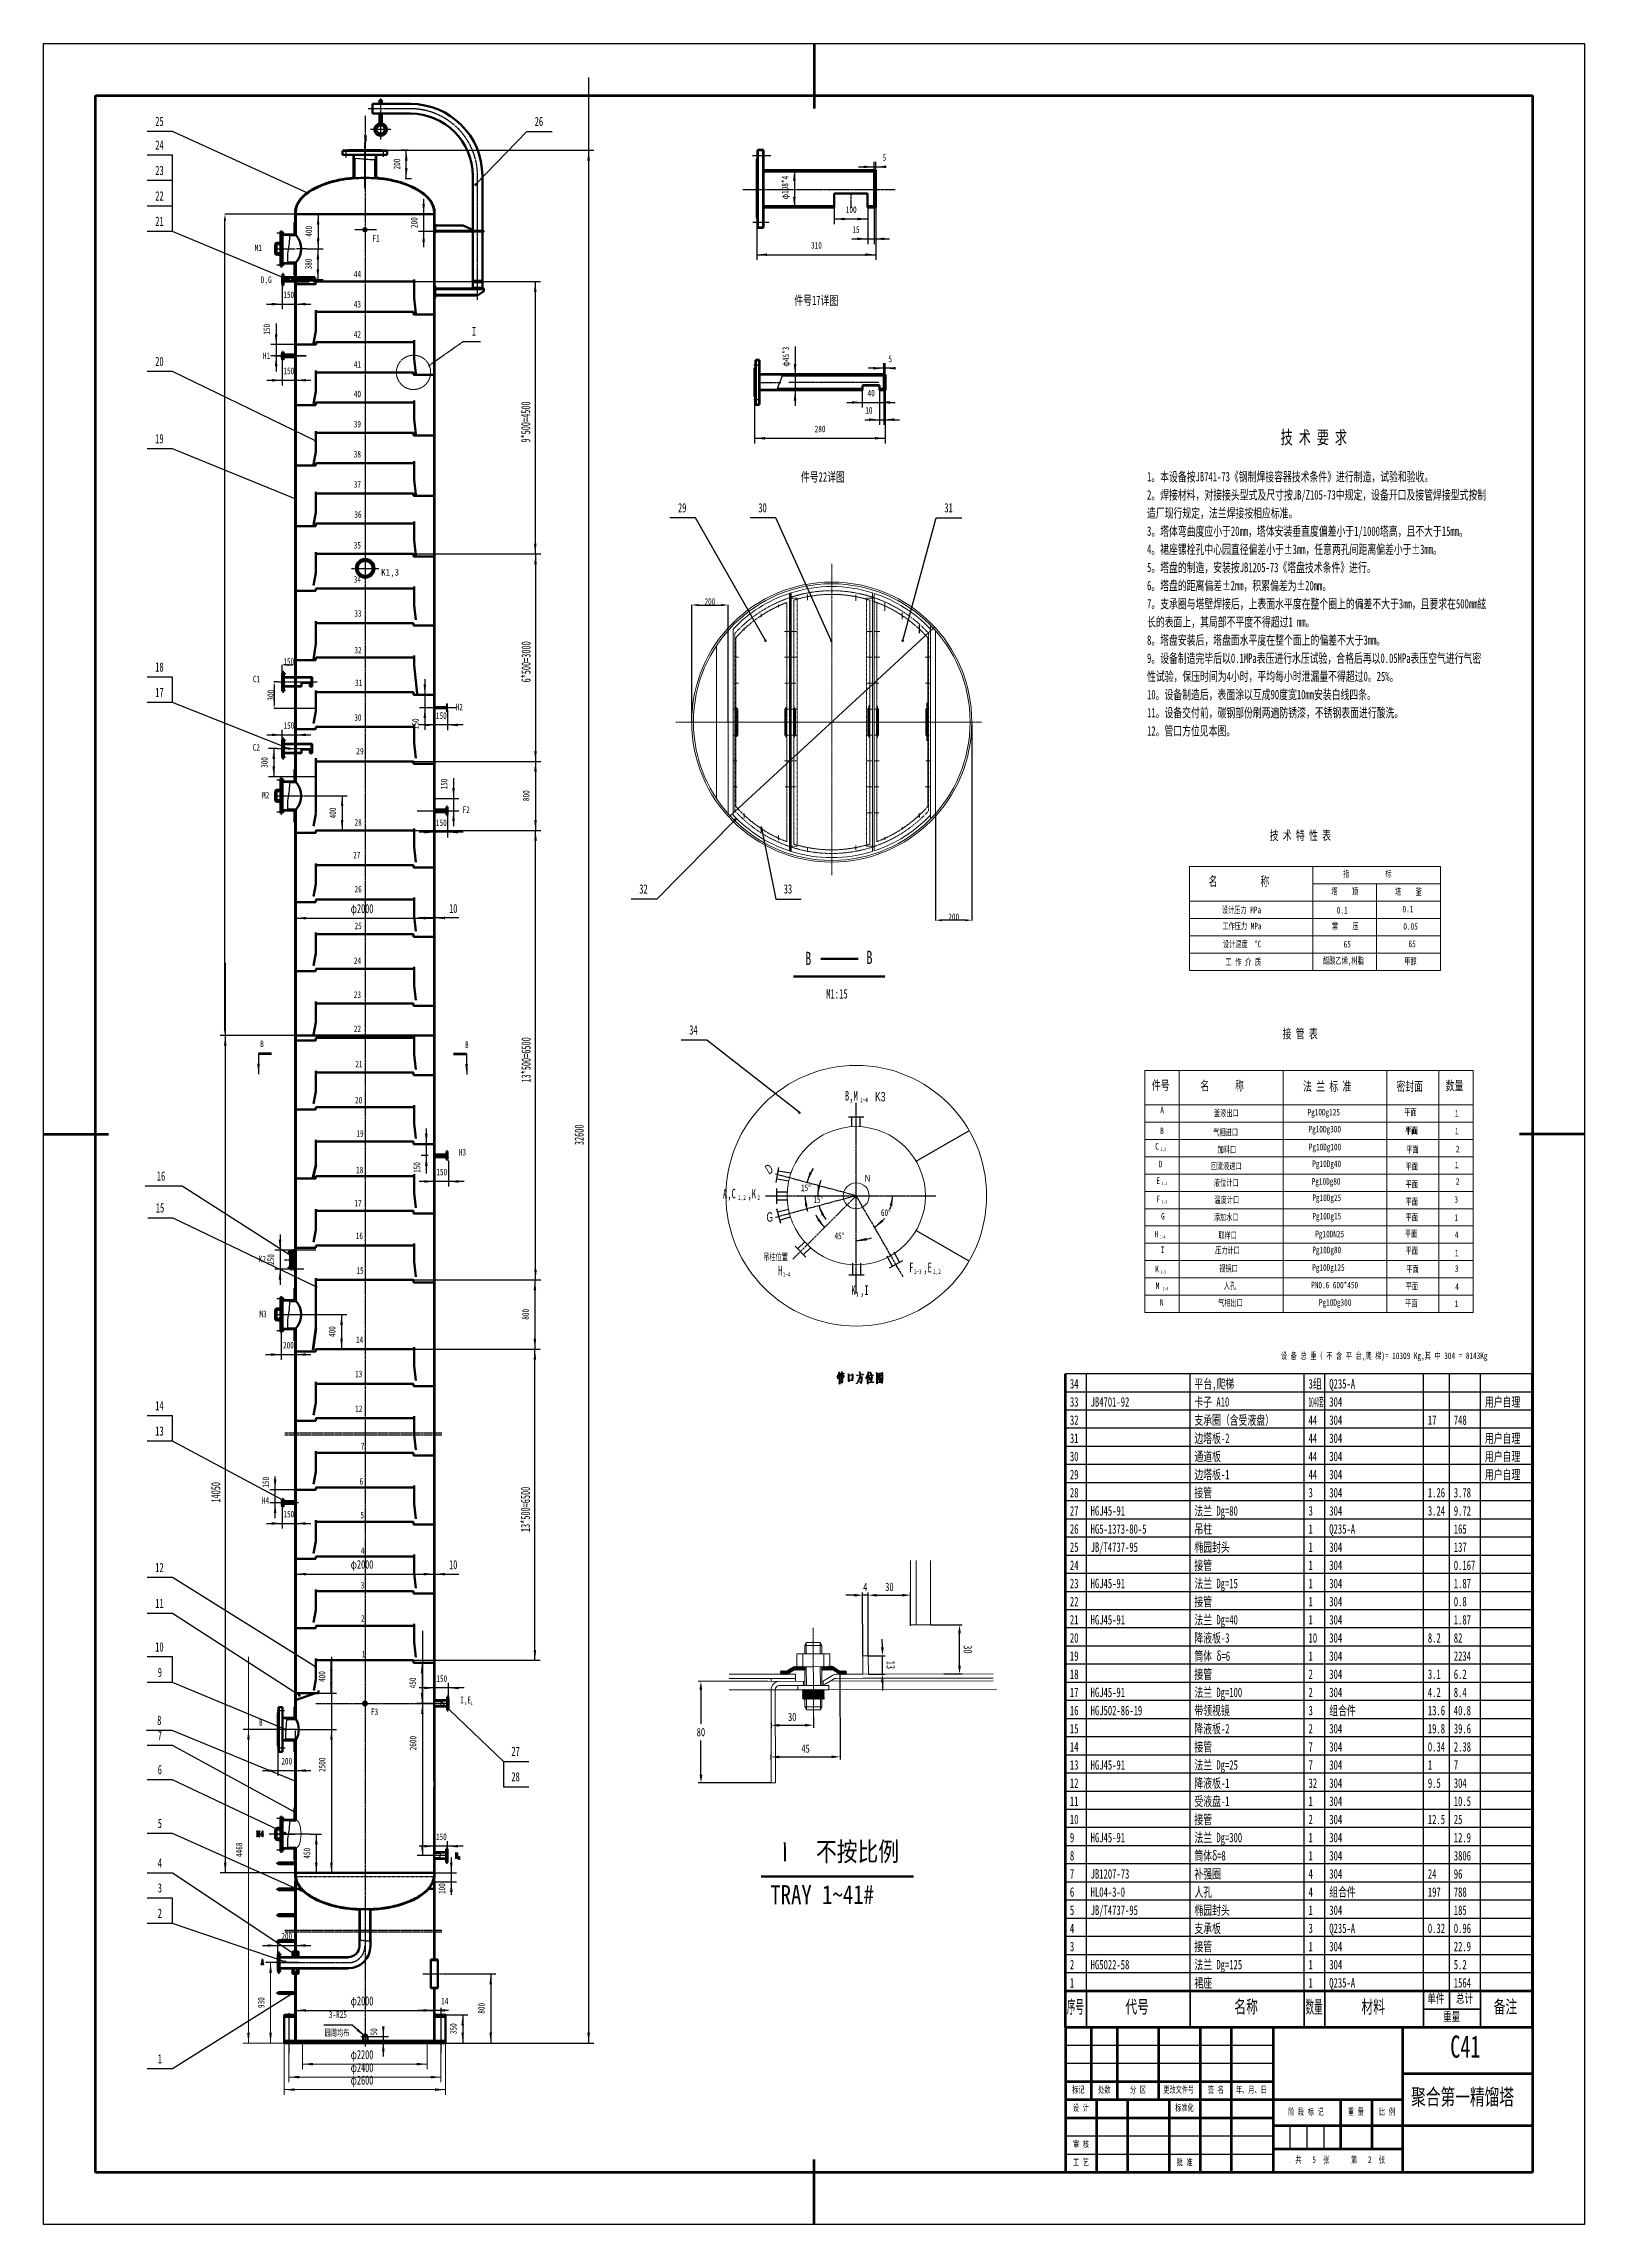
# Model space of a CAD drawing. Header units: millimetres. Extents: x -8910 to 8910, y -12615 to 12615.
import ezdxf

# ---------------------------------------------------------------- set-up
doc = ezdxf.new("R2010")
doc.units = ezdxf.units.MM
for name, pattern in [('EB_DASH', [6, 3, -3]), ('EB_DASHDOT', [39, 30, -3, 3, -3]), ('EB_DASHDOTDOT', [45, 30, -3, 3, -3, 3, -3])]:
    doc.linetypes.add(name, pattern=pattern)
doc.layers.get('DEFPOINTS').update_dxf_attribs({"lineweight": 0})
for name, color, linetype, lineweight in [('CAXA0', 7, 'Continuous', 50), ('CAXA1', 1, 'EB_DASHDOT', 25), ('CAXA2', 6, 'EB_DASH', 25), ('CAXA3', 7, 'Continuous', 25), ('CAXA4', 3, 'Continuous', 15), ('CAXA5', 4, 'Continuous', 25), ('CEN', 6, 'EB_DASHDOT', 0), ('DIM', 1, 'Continuous', 0), ('HID', 5, 'EB_DASH', 0), ('THINK', 2, 'Continuous', 0), ('THK', 2, 'Continuous', 0), ('THN', 4, 'Continuous', 0), ('TXT', 3, 'Continuous', 0)]:
    doc.layers.add(name, color=color, linetype=linetype, lineweight=lineweight)
doc.styles.add('HGCAD', font='gbenor.shx', dxfattribs={"width": 0.75, "bigfont": 'gbcbig.shx'})
doc.styles.add('HZFS', font='FSGB2312.ttf', dxfattribs={"width": 0.8})
doc.styles.get("Standard").update_dxf_attribs({"font": 'FSGB2312.ttf', "width": 0.75})
doc.styles.add('TextStyle0', font='FSGB2312.ttf', dxfattribs={"width": 0.47012})
doc.styles.add('TextStyle1', font='FSGB2312.ttf', dxfattribs={"width": 0.339724})
doc.styles.add('UserTxtStyle1', font='FSGB2312.ttf', dxfattribs={"width": 0.667})
doc.styles.add('UserTxtStyle2', font='FSGB2312.ttf', dxfattribs={"width": 0.667})
doc.styles.add('宋体', font='')
doc.styles.add('标准', font='FSGB2312.ttf', dxfattribs={"width": 0.667})
doc.styles.get('宋体').set_extended_font_data('SimSun')
doc.dimstyles.new('HGCAD', dxfattribs={"dimtxt": 3.5, "dimasz": 2.5, "dimexe": 1, "dimexo": 1, "dimgap": 1, "dimtad": 1, "dimdec": 0, "dimdsep": 46, "dimtxsty": 'HGCAD', "dimcen": 0, "dimadec": 0, "dimazin": 0, "dimtfac": 1, "dimtmove": 0, "dimatfit": 0, "dimfxl": 0, "dimarcsym": 0})
doc.dimstyles.new('HGCAD$0', dxfattribs={"dimtxt": 3.5, "dimasz": 2.5, "dimexe": 2, "dimexo": 0, "dimgap": 1, "dimtad": 1, "dimdec": 0, "dimdsep": 46, "dimtxsty": 'HGCAD', "dimcen": 0, "dimadec": 0, "dimazin": 0, "dimtfac": 1, "dimtdec": 0, "dimtmove": 0, "dimatfit": 0, "dimfxl": 0, "dimarcsym": 0})
doc.dimstyles.new('UserStyle1', dxfattribs={"dimscale": 32, "dimtxt": 3, "dimasz": 3, "dimexe": 1, "dimexo": 0, "dimgap": 1.5, "dimtad": 1, "dimdsep": 46, "dimtxsty": 'Standard', "dimcen": 0, "dimclrd": 1, "dimclre": 256, "dimclrt": 3, "dimadec": 0, "dimazin": 0, "dimtfac": 1, "dimtix": 1, "dimtmove": 0, "dimatfit": 3, "dimfxl": 0, "dimtolj": 1, "dimtzin": 0, "dimarcsym": 0})
doc.dimstyles.new('标准', dxfattribs={"dimtxt": 3.5, "dimasz": 4, "dimexe": 2, "dimexo": 0, "dimtad": 1, "dimdsep": 46, "dimtxsty": '标准', "dimcen": 0, "dimdle": 6, "dimaunit": 1, "dimazin": 2, "dimtfac": 1, "dimtdec": 3, "dimtmove": 0, "dimatfit": 3, "dimfxl": 0, "dimtolj": 1, "dimtzin": 0, "dimarcsym": 0})
pattern_1 = [(45, (-118384.2044, -42188.898), (-4.49012806, 4.49012806), [])]

msp = doc.modelspace()

# ---------------------------------------------------------------- texts
at = {"layer": 'CAXA0', "style": '标准', "width": 0.667}
for s, height, p in [('K3', 109.5, (707.029, 377.185)), ('N', 76.6, (588.415, -550.606)), ('G', 109.5, (-548.879, -1014.66)), ('吊柱位置', 76.6, (-587.903, -1459.654))]:
    msp.add_text(s, height=height, dxfattribs=at).set_placement(p)
msp.add_text('D', height=109.5, rotation=30, dxfattribs=at).set_placement((-522.73, -470.866))
at = {"layer": 'CAXA0', "color": 0, "linetype": 'Continuous', "lineweight": 30, "char_height": 107.3, "attachment_point": 1, "style": '标准'}
for s, insert in [('\\fFangSong_GB2312|b0|i0|p34;18', (-7619.196, 5455.57)), ('\\fFangSong_GB2312|b0|i0|p34;17', (-7619.196, 5161.57)), ('{\\fFangSong_GB2312|b0|i0|c134|p34;16}', (-7600.972, -432.271))]:
    msp.add_mtext(s, dxfattribs=dict(at, insert=insert))
at = {"layer": 'CAXA0', "linetype": 'Continuous', "lineweight": 25, "char_height": 76.6, "attachment_point": 1, "style": '标准'}
for s, insert in [('\\fFangSong_GB2312|b0|i0|p34;标记', (2986.174, -11017.529)), ('\\fFangSong_GB2312|b0|i0|p34;处数', (3286.174, -11017.529)), ('\\fFangSong_GB2312|b0|i0|p34;分 区', (3654.845, -11017.529)), ('\\fFangSong_GB2312|b0|i0|p34;更改文件号', (4039.689, -11017.529)), ('\\fFangSong_GB2312|b0|i0|p34;签 名', (4554.845, -11017.529)), ('\\fFangSong_GB2312|b0|i0|p34;年、月、日', (4879.689, -11017.529)), ('\\fFangSong_GB2312|b0|i0|p34;设 计', (2994.845, -11227.529)), ('\\fFangSong_GB2312|b0|i0|p34;标准化', (4177.346, -11227.529)), ('\\fFangSong_GB2312|b0|i0|p34;阶 段 标 记', (5484.53, -11272.529)), ('\\fFangSong_GB2312|b0|i0|p34;重 量', (6174.845, -11272.529)), ('\\fFangSong_GB2312|b0|i0|p34;比 例', (6534.845, -11272.529)), ('\\fFangSong_GB2312|b0|i0|p34;工 艺', (2994.845, -11857.529)), ('\\fFangSong_GB2312|b0|i0|p34;审 核', (2994.845, -11647.529)), ('\\fFangSong_GB2312|b0|i0|p34;批 准', (4194.845, -11857.529)), ('{\\fFangSong_GB2312|b0|i0|c134|p34;共   5  张      第   2  张}', (5567.252, -11827.529))]:
    msp.add_mtext(s, dxfattribs=dict(at, insert=insert))
at = {"layer": 'CAXA0', "color": 0, "linetype": 'Continuous', "lineweight": 25, "insert": (6905.824, -11046.905), "char_height": 187, "attachment_point": 1, "style": '标准'}
msp.add_mtext('聚合第一精馏塔', dxfattribs=at)
at = {"layer": 'CAXA1', "lineweight": 20, "insert": (-3957.452, 9336.614), "char_height": 100, "width": 3758.72126, "attachment_point": 1, "style": 'HGCAD'}
msp.add_mtext('{\\fSimSun|b0|i0|c134|p2;I}', dxfattribs=at)
at = {"layer": 'CAXA4', "lineweight": 20, "style": '宋体'}
msp.add_text('K1,3', height=76.6, dxfattribs=at).set_placement((-5006.943, 6460.129))
at = {"layer": 'CAXA4', "linetype": 'Continuous', "lineweight": 25, "attachment_point": 1}
for s, insert, char_height, style in [('\\fFangSong_GB2312|b0|i0|p34;N', (-5211.588, 11557.412), 76.6, '标准'), ('\\fFangSong_GB2312|b0|i0|p34;F1', (-5107.679, 10401.349), 76.6, '标准'), ('\\fFangSong_GB2312|b0|i0|p34;M1', (-6468.904, 10290.56), 76.6, '标准'), ('\\fFangSong_GB2312|b0|i0|p34;D,G', (-6398.107, 9921.416), 76.6, '标准'), ('\\fFangSong_GB2312|b0|i0|p34;44', (-5322.683, 9986.866), 76.6, '标准'), ('\\fFangSong_GB2312|b0|i0|p34;43', (-5323.162, 9638.409), 76.6, '标准'), ('\\fFangSong_GB2312|b0|i0|p34;件号17详图', (-227.845, 9699.053), 109.5, '标准'), ('\\fFangSong_GB2312|b0|i0|p34;42', (-5323.025, 9289.824), 76.6, '标准'), ('\\fFangSong_GB2312|b0|i0|p34;H1', (-6373.022, 9040.985), 76.6, '标准'), ('\\fFangSong_GB2312|b0|i0|p34;41', (-5323.162, 8941.213), 76.6, '标准'), ('\\fFangSong_GB2312|b0|i0|p34;40', (-5322.683, 8600.091), 76.6, '标准'), ('\\fFangSong_GB2312|b0|i0|p34;39', (-5323.162, 8251.634), 76.6, '标准'), ('\\fFangSong_GB2312|b0|i0|p34;38', (-5323.025, 7903.049), 76.6, '标准'), ('\\fFangSong_GB2312|b0|i0|p34;件号22详图', (-151.553, 7656.378), 109.5, '标准'), ('\\fFangSong_GB2312|b0|i0|p34;37', (-5323.162, 7554.438), 76.6, '标准'), ('\\fFangSong_GB2312|b0|i0|p34;36', (-5315.59, 7205.648), 76.6, '标准'), ('\\fFangSong_GB2312|b0|i0|p34;35', (-5323.025, 6849.638), 76.6, '标准'), ('\\fFangSong_GB2312|b0|i0|p34;34', (-5323.162, 6455.377), 76.6, '标准'), ('\\fFangSong_GB2312|b0|i0|p34;33', (-5316.274, 6061.474), 76.6, '标准'), ('\\fFangSong_GB2312|b0|i0|p34;32', (-5315.59, 5637.053), 76.6, '标准'), ('\\fFangSong_GB2312|b0|i0|p34;C1', (-6490.803, 5302.717), 76.6, '标准'), ('\\fFangSong_GB2312|b0|i0|p34;31', (-5307.06, 5257.974), 76.6, '标准'), ('{\\fFangSong_GB2312|b0|i0|c134|p34;30}', (-5316.616, 4856.493), 76.6, '标准'), ('\\fFangSong_GB2312|b0|i0|p34;H2', (-4144.178, 4977.336), 76.6, '标准'), ('\\fFangSong_GB2312|b0|i0|p34;C2', (-6491.524, 4510.889), 76.6, '标准'), ('\\fFangSong_GB2312|b0|i0|p34;M2', (-6383.715, 3958.42), 76.6, '标准'), ('\\fFangSong_GB2312|b0|i0|p34;F2', (-4063.956, 3791.181), 76.6, '标准'), ('\\fFangSong_GB2312|b0|i0|p34;28', (-5314.085, 3643.908), 76.6, '标准'), ('\\fFangSong_GB2312|b0|i0|p34;技 术 特 性 表', (5269.883, 3509.701), 109.5, 'UserTxtStyle2'), ('\\fFangSong_GB2312|b0|i0|p34;27', (-5329.367, 3264.984), 76.6, '标准'), ('\\fFangSong_GB2312|b0|i0|p34;26', (-5314.222, 2870.748), 76.6, '标准'), ('\\fFangSong_GB2312|b0|i0|p34;25', (-5314.085, 2446.301), 76.6, '标准'), ('\\fFangSong_GB2312|b0|i0|p34;24', (-5321.794, 2043.872), 76.6, '标准'), ('\\fFangSong_GB2312|b0|i0|p34;B', (-101.259, 2108.003), 153.3, 'UserTxtStyle1'), ('\\fFangSong_GB2312|b0|i0|p34;B', (606.649, 2119.532), 153.3, 'UserTxtStyle1'), ('\\fFangSong_GB2312|b0|i0|p34;23', (-5322.478, 1650.764), 76.6, '标准'), ('\\fFangSong_GB2312|b0|i0|p34;M1:15', (140.699, 1676.922), 109.5, '标准'), ('\\fFangSong_GB2312|b0|i0|p34;B', (-6404.411, 1081.704), 76.6, 'UserTxtStyle1'), ('\\fFangSong_GB2312|b0|i0|p34;22', (-5321.794, 1255.862), 76.6, '标准'), ('\\fFangSong_GB2312|b0|i0|p34;B', (-4036.33, 1072.935), 76.6, 'UserTxtStyle1'), ('\\fFangSong_GB2312|b0|i0|p34;接 管 表', (5419.68, 1215.747), 109.5, 'UserTxtStyle2'), ('\\fFangSong_GB2312|b0|i0|p34;21', (-5305.692, 846.469), 76.6, '标准'), ('\\fFangSong_GB2312|b0|i0|p34;20', (-5307.676, 430.626), 76.6, '标准'), ('\\fFangSong_GB2312|b0|i0|p34;19', (-5292.326, 43.969), 76.6, '标准'), ('\\fFangSong_GB2312|b0|i0|p34;H3', (-4107.454, -172.264), 76.6, '标准'), ('\\fFangSong_GB2312|b0|i0|p34;18', (-5296.91, -378.3), 76.6, '标准'), ('\\fFangSong_GB2312|b0|i0|p34;17', (-5315.043, -761.012), 76.6, '标准'), ('\\fFangSong_GB2312|b0|i0|p34;16', (-5299.898, -1139.937), 76.6, '标准'), ('\\fFangSong_GB2312|b0|i0|p34;K2', (-6421.778, -1408.73), 76.6, '标准'), ('\\fFangSong_GB2312|b0|i0|p34;15', (-5292.189, -1541.802), 76.6, '标准'), ('\\fFangSong_GB2312|b0|i0|p34;M3', (-6413.965, -2043.963), 76.6, '标准'), ('\\fFangSong_GB2312|b0|i0|p34;14', (-5297.047, -2342.201), 76.6, '标准'), ('{\\fFangSong_GB2312|b0|i0|c134|p34;设 备 总 重（ 不 含 平 台,爬 梯)= 10309 Kg,其 中 304 = 8143Kg}', (5400.065, -2527.26), 76.6, '标准'), ('\\fFangSong_GB2312|b0|i0|p34;13', (-5308.154, -2737.339), 76.6, '标准'), ('\\fFangSong_GB2312|b0|i0|p34;12', (-5307.47, -3139.82), 76.6, '标准'), ('\\fFangSong_GB2312|b0|i0|p34;7', (-5241.637, -3573.08), 76.6, '标准'), ('\\fFangSong_GB2312|b0|i0|p34;6', (-5255.609, -3979.451), 76.6, '标准'), ('\\fFangSong_GB2312|b0|i0|p34;H4', (-6386.408, -4201.672), 76.6, '标准'), ('\\fFangSong_GB2312|b0|i0|p34;5', (-5246.295, -4370.402), 76.6, '标准'), ('\\fFangSong_GB2312|b0|i0|p34;4', (-5241.227, -4782.05), 76.6, '标准'), ('\\fFangSong_GB2312|b0|i0|p34;φ2000', (-5359.001, -4929.344), 100, '标准'), ('\\fFangSong_GB2312|b0|i0|p34;10', (-4220.329, -4929.892), 105, '标准'), ('\\fFangSong_GB2312|b0|i0|p34;3', (-5243.415, -5181.939), 76.6, '标准'), ('\\fFangSong_GB2312|b0|i0|p34;2', (-5238.875, -5566.334), 76.6, '标准'), ('\\fFangSong_GB2312|b0|i0|p34;1', (-5228.801, -5979.244), 76.6, '标准'), ('\\fFangSong_GB2312|b0|i0|p34;B', (-6419.315, -6770.305), 76.6, '标准'), ('\\fFangSong_GB2312|b0|i0|p34;F3', (-5123.744, -6646.264), 76.6, '标准'), ('\\fFangSong_GB2312|b0|i0|p34;150', (-4372.74, -8092.974), 76.6, 'UserTxtStyle1'), ('\\fFangSong_GB2312|b0|i0|p34;200', (-6160.624, -9241.814), 76.6, '标准'), ('\\fFangSong_GB2312|b0|i0|p34;φ2000', (-5359.001, -9976.829), 105, '标准'), ('\\fFangSong_GB2312|b0|i0|p34;14', (-4312.138, -9992.228), 76.6, 'UserTxtStyle1'), ('\\fFangSong_GB2312|b0|i0|p34;3-R25', (-5611.695, -10148.996), 76.6, '标准'), ('\\fFangSong_GB2312|b0|i0|p34;园周均布', (-5660.362, -10358.996), 76.6, '标准'), ('\\fFangSong_GB2312|b0|i0|p34;φ2200', (-5359.001, -10598.198), 105, '标准')]:
    msp.add_mtext(s, dxfattribs=dict(at, insert=insert, char_height=char_height, style=style))
at = {"layer": 'CAXA4', "lineweight": 25, "char_height": 76.6, "attachment_point": 1, "rotation": 90}
for s, insert, style in [('{\\fSimSun|b0|i0|c134|p2;200}', (-4862.762, 11158.719), 'UserTxtStyle1'), ('\\fFangSong_GB2312|b0|i0|p34;300', (-6395.003, 4235.503), '标准')]:
    msp.add_mtext(s, dxfattribs=dict(at, insert=insert, style=style))
at = {"layer": 'CAXA4', "linetype": 'Continuous', "lineweight": 20, "attachment_point": 1, "style": '标准'}
for s, insert, char_height in [('\\fFangSong_GB2312|b0|i0|p34;技 术 要 求', (5397.263, 8136.079), 153.3), ('\\fFangSong_GB2312|b0|i0|p34;1。本设备按JB741-73《钢制焊接容器技术条件》进行制造，试验和验收。', (3851.947, 7659.509), 109.5), ('\\fFangSong_GB2312|b0|i0|p34;2。焊接材料，对接接头型式及尺寸按JB/Z105-73中规定，设备开口及接管焊接型式按制  ', (3851.947, 7449.488), 109.5), ('\\fFangSong_GB2312|b0|i0|p34;造厂现行规定，法兰焊接按相应标准。', (3851.947, 7239.467), 109.5), ('\\fFangSong_GB2312|b0|i0|p34;4。裙座镙栓孔中心园直径偏差小于{%%P}3mm，任意两孔间距离偏差小于{%%P}3mm。', (3851.947, 6819.425), 109.5), ('\\fFangSong_GB2312|b0|i0|p34;3。塔体弯曲度应小于20mm，塔体安装垂直度偏差小于1/1000塔高，且不大于15mm。', (3851.947, 7029.446), 109.5), ('\\fFangSong_GB2312|b0|i0|p34;5。塔盘的制造，安装按JB1205-73《塔盘技术条件》进行。', (3851.947, 6609.404), 109.5), ('\\fFangSong_GB2312|b0|i0|p34;6。塔盘的距离偏差{%%P}2mm，积累偏差为{%%P}20mm。', (3851.947, 6399.383), 109.5), ('\\fFangSong_GB2312|b0|i0|p34;7。支承圈与塔壁焊接后，上表面水平度在整个圈上的偏差不大于3mm，且要求在500mm絃  ', (3851.947, 6189.362), 109.5), ('\\fFangSong_GB2312|b0|i0|p34;长的表面上，其局部不平度不得超过1 mm。', (3851.947, 5979.341), 109.5), ('\\fFangSong_GB2312|b0|i0|p34;8。塔盘安装后，塔盘面水平度在整个面上的偏差不大于3mm。', (3851.947, 5769.32), 109.5), ('\\fFangSong_GB2312|b0|i0|p34;9。设备制造完毕后以0.1MPa表压进行水压试验，合格后再以0.05MPa表压空气进行气密   ', (3851.947, 5559.299), 109.5), ('\\fFangSong_GB2312|b0|i0|p34;性试验，保压时间为4小时，平均每小时泄漏量不得超过0。25%。', (3851.947, 5349.278), 109.5), ('\\fFangSong_GB2312|b0|i0|p34;10。设备制造后，表面涂以互成90度宽10mm安装白线四条。', (3851.947, 5139.257), 109.5), ('\\fFangSong_GB2312|b0|i0|p34;11。设备交付前，碳钢部份刷两遍防锈漆，不锈钢表面进行酸洗。', (3851.947, 4929.236), 109.5), ('\\fFangSong_GB2312|b0|i0|p34;12。管口方位见本图。', (3851.947, 4719.215), 109.5)]:
    msp.add_mtext(s, dxfattribs=dict(at, insert=insert, char_height=char_height))
at = {"layer": 'CAXA4', "lineweight": 25, "char_height": 76.6, "attachment_point": 1, "style": 'UserTxtStyle1'}
for s, insert in [('\\fFangSong_GB2312|b0|i0|p34;150', (-6135.302, 4764.61)), ('\\fFangSong_GB2312|b0|i0|p34;15{%%D}', (-150.713, -584.91)), ('\\fFangSong_GB2312|b0|i0|p34;15{%%D}', (-6.764, -720.245)), ('\\fFangSong_GB2312|b0|i0|p34;45{%%D}', (237.163, -1140.266))]:
    msp.add_mtext(s, dxfattribs=dict(at, insert=insert))
at = {"layer": 'CAXA4', "lineweight": 20, "insert": (-5295.978, 4465.532), "char_height": 27.0144, "width": 68.65643, "attachment_point": 1, "style": 'HGCAD'}
msp.add_mtext('{\\fFangSong_GB2312|b0|i0|c134|p49;\\H2.665x;29\\Fgbenor.shx,gbcbig.shx|c134;}', dxfattribs=at)
at = {"layer": 'CAXA4', "linetype": 'Continuous', "lineweight": 18, "attachment_point": 1}
for s, insert, char_height, style in [('\\fFangSong_GB2312|b0|i0|p34;指          标', (6120.015, 3049.599), 76.6, 'UserTxtStyle2'), ('\\fFangSong_GB2312|b0|i0|p34;名          称', (4563.839, 2978.885), 109.5, 'UserTxtStyle2'), ('\\fFangSong_GB2312|b0|i0|p34;塔    顶', (5982.624, 2845.557), 76.6, '标准'), ('\\fFangSong_GB2312|b0|i0|p34;塔    釜', (6720.026, 2842.013), 76.6, '标准'), ('\\fFangSong_GB2312|b0|i0|p34;设计压力 MPa', (4717.763, 2631.478), 76.6, 'UserTxtStyle2'), ('\\fFangSong_GB2312|b0|i0|p34;0.1', (6046.214, 2627.035), 76.6, 'UserTxtStyle2'), ('\\fFangSong_GB2312|b0|i0|p34;0.1', (6807.032, 2641.209), 76.6, 'UserTxtStyle2'), ('\\fFangSong_GB2312|b0|i0|p34;工作压力 MPa', (4723.499, 2443.082), 76.6, 'UserTxtStyle2'), ('\\fFangSong_GB2312|b0|i0|p34;常    压', (5989.504, 2443.132), 76.6, '标准'), ('\\fFangSong_GB2312|b0|i0|p34;0.05', (6816.712, 2441.051), 76.6, '标准'), ('\\fFangSong_GB2312|b0|i0|p34;设计温度  {%%D}C', (4728.712, 2236.281), 76.6, 'UserTxtStyle2'), ('\\fFangSong_GB2312|b0|i0|p34;工 作 介 质', (4758.867, 2029.136), 76.6, 'UserTxtStyle2'), ('\\fFangSong_GB2312|b0|i0|p34;醋酸乙烯,树脂', (5887.593, 2044.296), 76.6, '标准'), ('\\fFangSong_GB2312|b0|i0|p34;65', (6125.795, 2234.164), 76.6, 'UserTxtStyle2'), ('\\fFangSong_GB2312|b0|i0|p34;甲醇', (6827.223, 2036.134), 76.6, 'UserTxtStyle2'), ('\\fFangSong_GB2312|b0|i0|p34;65', (6876.419, 2237.708), 76.6, 'UserTxtStyle2')]:
    msp.add_mtext(s, dxfattribs=dict(at, insert=insert, char_height=char_height, style=style))
at = {"layer": 'CAXA4', "linetype": 'Continuous', "lineweight": 15, "attachment_point": 1}
for s, insert, char_height, style in [('\\fFangSong_GB2312|b0|i0|p34;件号', (3908.164, 617.08), 109.5, 'UserTxtStyle2'), ('\\fFangSong_GB2312|b0|i0|p34;名      称', (4469.234, 614.011), 109.5, 'UserTxtStyle2'), ('\\fFangSong_GB2312|b0|i0|p34;法 兰 标 准', (5656.585, 606.802), 109.5, 'UserTxtStyle2'), ('\\fFangSong_GB2312|b0|i0|p34;密封面', (6736.817, 606.802), 109.5, 'UserTxtStyle2'), ('\\fFangSong_GB2312|b0|i0|p34;数量', (7305.275, 614.352), 109.5, 'UserTxtStyle2'), ('\\fFangSong_GB2312|b0|i0|p34;A', (4005.623, 316.367), 76.6, 'UserTxtStyle2'), ('\\fFangSong_GB2312|b0|i0|p34;釜液出口', (4625.568, 280.92), 76.6, 'UserTxtStyle2'), ('\\fFangSong_GB2312|b0|i0|p34;Pg10Dg125', (5708.262, 290.698), 76.6, 'UserTxtStyle2'), ('\\fFangSong_GB2312|b0|i0|p34;平面', (6826.905, 289.723), 76.6, 'UserTxtStyle2'), ('\\fFangSong_GB2312|b0|i0|p34;1', (7412.75, 277.638), 76.6, 'UserTxtStyle2'), ('\\fFangSong_GB2312|b0|i0|p34;B', (4004.179, 74.967), 76.6, 'UserTxtStyle2'), ('\\fFangSong_GB2312|b0|i0|p34;气相进口', (4617.745, 58.27), 76.6, 'UserTxtStyle2'), ('\\fFangSong_GB2312|b0|i0|p34;Pg10Dg300', (5719.746, 94.395), 76.6, 'UserTxtStyle2'), ('\\fFangSong_GB2312|b0|i0|p34;平面', (6834.449, 78.32), 76.6, 'UserTxtStyle2'), ('\\fFangSong_GB2312|b0|i0|p34;平面', (6841.993, 78.32), 76.6, 'UserTxtStyle2'), ('\\fFangSong_GB2312|b0|i0|p34;1', (7412.75, 73.786), 76.6, 'UserTxtStyle2'), ('\\fFangSong_GB2312|b0|i0|p34;加料口', (4667.392, -141.511), 76.6, 'UserTxtStyle2'), ('\\fFangSong_GB2312|b0|i0|p34;Pg10Dg100', (5722.205, -111.598), 76.6, 'UserTxtStyle2'), ('\\fFangSong_GB2312|b0|i0|p34;平面', (6849.537, -140.633), 76.6, 'UserTxtStyle2'), ('\\fFangSong_GB2312|b0|i0|p34;2', (7424.961, -134.496), 76.6, '标准'), ('\\fFangSong_GB2312|b0|i0|p34;D', (3988.215, -309.957), 76.6, 'UserTxtStyle2'), ('\\fFangSong_GB2312|b0|i0|p34;回流液进口', (4588.285, -332.335), 76.6, 'UserTxtStyle2'), ('\\fFangSong_GB2312|b0|i0|p34;Pg10Dg40\\P', (5763.06, -305.76), 76.6, 'UserTxtStyle2'), ('\\fFangSong_GB2312|b0|i0|p34;平面', (6841.993, -336.936), 76.6, 'UserTxtStyle2'), ('\\fFangSong_GB2312|b0|i0|p34;1', (7412.75, -318.819), 76.6, 'UserTxtStyle2'), ('\\fFangSong_GB2312|b0|i0|p34;液位计口', (4625.158, -525.586), 76.6, 'UserTxtStyle2'), ('\\fFangSong_GB2312|b0|i0|p34;温度计口', (4630.793, -722.529), 76.6, 'UserTxtStyle2'), ('\\fFangSong_GB2312|b0|i0|p34;Pg10Dg80', (5756.216, -510.072), 76.6, 'UserTxtStyle2'), ('\\fFangSong_GB2312|b0|i0|p34;Pg10Dg25', (5763.76, -698.825), 76.6, 'UserTxtStyle2'), ('\\fFangSong_GB2312|b0|i0|p34;平面', (6841.993, -540.788), 76.6, 'UserTxtStyle2'), ('\\fFangSong_GB2312|b0|i0|p34;平面', (6841.993, -744.641), 76.6, 'UserTxtStyle2'), ('\\fFangSong_GB2312|b0|i0|p34;3', (7407.269, -718.881), 76.6, '标准'), ('\\fFangSong_GB2312|b0|i0|p34;2', (7423.236, -510.834), 76.6, '标准'), ('\\fFangSong_GB2312|b0|i0|p34;G', (4014.446, -913.51), 76.6, 'UserTxtStyle2'), ('\\fFangSong_GB2312|b0|i0|p34;添加水口', (4624.611, -924.361), 76.6, 'UserTxtStyle2'), ('\\fFangSong_GB2312|b0|i0|p34;Pg10Dg15', (5764.409, -912.317), 76.6, 'UserTxtStyle2'), ('\\fFangSong_GB2312|b0|i0|p34;平面', (6841.993, -925.844), 76.6, 'UserTxtStyle2'), ('\\fFangSong_GB2312|b0|i0|p34;1', (7407.045, -929), 76.6, 'UserTxtStyle2'), ('\\fFangSong_GB2312|b0|i0|p34;取样口', (4676.708, -1133.037), 76.6, 'UserTxtStyle2'), ('\\fFangSong_GB2312|b0|i0|p34;Pg10DN25', (5797.805, -1118.425), 76.6, 'UserTxtStyle2'), ('\\fFangSong_GB2312|b0|i0|p34;平面', (6834.449, -1114.596), 76.6, 'UserTxtStyle2'), ('\\fFangSong_GB2312|b0|i0|p34;4', (7412.75, -1126.68), 76.6, 'UserTxtStyle2'), ('\\fFangSong_GB2312|b0|i0|p34;I', (4012.933, -1301.32), 76.6, 'UserTxtStyle2'), ('\\fFangSong_GB2312|b0|i0|p34;压力计口', (4639.71, -1307.205), 76.6, 'UserTxtStyle2'), ('\\fFangSong_GB2312|b0|i0|p34;视镜口', (4687.032, -1515.977), 76.6, 'UserTxtStyle2'), ('\\fFangSong_GB2312|b0|i0|p34;Pg10Dg125', (5762.403, -1506.226), 76.6, 'UserTxtStyle2'), ('\\fFangSong_GB2312|b0|i0|p34;Pg10Dg80', (5763.498, -1302.373), 76.6, 'UserTxtStyle2'), ('\\fFangSong_GB2312|b0|i0|p34;平面', (6841.993, -1310.899), 76.6, 'UserTxtStyle2'), ('\\fFangSong_GB2312|b0|i0|p34;1', (7412.75, -1338.083), 76.6, 'UserTxtStyle2'), ('\\fFangSong_GB2312|b0|i0|p34;人孔', (4739.096, -1716.809), 76.6, '标准'), ('\\fFangSong_GB2312|b0|i0|p34;PN0.6 600*450', (5750.608, -1709.177), 76.6, '标准'), ('\\fFangSong_GB2312|b0|i0|p34;平面', (6844.096, -1724.219), 76.6, 'UserTxtStyle2'), ('\\fFangSong_GB2312|b0|i0|p34;平面', (6849.537, -1522.302), 76.6, 'UserTxtStyle2'), ('\\fFangSong_GB2312|b0|i0|p34;3', (7412.75, -1519.286), 76.6, 'UserTxtStyle2'), ('\\fFangSong_GB2312|b0|i0|p34;4', (7416.405, -1729.551), 76.6, 'UserTxtStyle2'), ('\\fFangSong_GB2312|b0|i0|p34;N', (4001.212, -1908.533), 76.6, '标准'), ('\\fFangSong_GB2312|b0|i0|p34;气相出口', (4673.863, -1914.455), 76.6, '标准'), ('\\fFangSong_GB2312|b0|i0|p34;Pg10Dg300', (5839.868, -1910.507), 76.6, '标准'), ('\\fFangSong_GB2312|b0|i0|p34;平面', (6837.138, -1919.186), 76.6, 'UserTxtStyle2'), ('\\fFangSong_GB2312|b0|i0|p34;1', (7409.448, -1924.518), 76.6, 'UserTxtStyle2')]:
    msp.add_mtext(s, dxfattribs=dict(at, insert=insert, char_height=char_height, style=style))
at = {"layer": 'CAXA4', "attachment_point": 1, "style": '标准'}
for s, insert, char_height in [('\\fFangSong_GB2312|b0|i0|p34;B,M', (357.265, 496.683), 109.5), ('\\fFangSong_GB2312|b0|i0|p34;1~4', (532.905, 422.848), 54.75), ('\\fFangSong_GB2312|b0|i0|p34;A,C', (-1053.227, -634.426), 109.5), ('\\fFangSong_GB2312|b0|i0|p34;1,2', (-877.587, -708.261), 54.75), ('\\fFangSong_GB2312|b0|i0|p34;,K', (-769.692, -634.426), 109.5), ('\\fFangSong_GB2312|b0|i0|p34;2', (-655.032, -708.261), 54.75), ('\\fFangSong_GB2312|b0|i0|p34;F', (1101.578, -1489.725), 109.5), ('\\fFangSong_GB2312|b0|i0|p34;,E', (1263.153, -1489.725), 109.5), ('\\fFangSong_GB2312|b0|i0|p34;H', (-414.349, -1523.856), 109.5), ('\\fFangSong_GB2312|b0|i0|p34;1~4', (-360.669, -1597.691), 54.75), ('\\fFangSong_GB2312|b0|i0|p34;K', (431.358, -1751.336), 109.5), ('\\fFangSong_GB2312|b0|i0|p34;,I', (531.953, -1751.336), 109.5), ('\\fFangSong_GB2312|b0|i0|p34;1~3', (1155.258, -1563.56), 54.75), ('\\fFangSong_GB2312|b0|i0|p34;1,2', (1377.813, -1563.56), 54.75), ('\\fFangSong_GB2312|b0|i0|p34;1', (485.038, -1825.171), 54.75)]:
    msp.add_mtext(s, dxfattribs=dict(at, insert=insert, char_height=char_height))
at = {"layer": 'CAXA4', "linetype": 'Continuous', "lineweight": 25, "attachment_point": 1, "rotation": 90}
for s, insert, char_height, style in [('\\fFangSong_GB2312|b0|i0|p34;32600', (-2768.956, -128.52), 105, '标准'), ('\\fFangSong_GB2312|b0|i0|p34;14050', (-6972.067, -4264.575), 105, '标准'), ('\\fFangSong_GB2312|b0|i0|p34;2600', (-4676.769, -7130.407), 76.6, 'UserTxtStyle1'), ('\\fFangSong_GB2312|b0|i0|p34;2500', (-5727.819, -7380.523), 76.6, '标准'), ('\\fFangSong_GB2312|b0|i0|p34;4468', (-6687.807, -8364.523), 76.6, '标准'), ('\\fFangSong_GB2312|b0|i0|p34;450', (-5903.477, -8384.201), 76.6, '标准'), ('\\fFangSong_GB2312|b0|i0|p34;100', (-4342.032, -8793.201), 76.6, '标准'), ('\\fFangSong_GB2312|b0|i0|p34;930', (-6432.163, -10112.189), 76.6, '标准'), ('\\fFangSong_GB2312|b0|i0|p34;800', (-3885.788, -10177.097), 76.6, 'UserTxtStyle1'), ('\\fFangSong_GB2312|b0|i0|p34;350', (-4209.989, -10414.001), 76.6, '标准'), ('\\fFangSong_GB2312|b0|i0|p34;50', (-5128.674, -10428.807), 76.6, '标准')]:
    msp.add_mtext(s, dxfattribs=dict(at, insert=insert, char_height=char_height, style=style))
at = {"layer": 'CAXA4', "linetype": 'EB_DASHDOTDOT', "lineweight": 25, "insert": (773.807, -871.49), "char_height": 76.6, "attachment_point": 1, "style": '标准'}
msp.add_mtext('\\fFangSong_GB2312|b0|i0|p34;60{%%D}', dxfattribs=at)
at = {"layer": 'CAXA4', "color": 3, "linetype": 'Continuous', "lineweight": 15, "char_height": 105, "attachment_point": 1, "style": '标准'}
for s, insert in [('\\fFangSong_GB2312|b0|i0|p34;φ2400', (-5359.001, -10748.663)), ('\\fFangSong_GB2312|b0|i0|p34;φ2600', (-5359.001, -10893.673))]:
    msp.add_mtext(s, dxfattribs=dict(at, insert=insert))
at = {"layer": 'TXT', "linetype": 'Continuous', "lineweight": 0, "char_height": 220.27908, "attachment_point": 1, "rotation": 0.0901215, "style": 'HZFS'}
for s, insert in [('{\\fFangSong_GB2312|b0|i0|c134|p34;Ⅰ  不按比例}', (-457.584, -8193.243)), ('\\fFangSong_GB2312|b0|i0|p34;TRAY 1~41#', (-505.711, -8690.7))]:
    msp.add_mtext(s, dxfattribs=dict(at, insert=insert))

# ---------------------------------------------------------------- blocks, each defined once
blk = doc.blocks.new('CAXBLOCK0', base_point=(8310, -12015))
at = {"layer": 'CAXA0', "linetype": 'Continuous', "lineweight": 25}
for p, q in [((-8910, -12615), (-8910, 12615)), ((-8910, 12615), (8910, 12615)), ((8910, 12615), (8910, -12615)), ((8910, -12615), (-8910, -12615))]:
    blk.add_line(p, q, dxfattribs=at)
at = {"layer": 'CAXA0', "linetype": 'Continuous', "lineweight": 70}
for p, q in [((0, 12615), (0, 11865)), ((-8310, 12015), (8310, 12015)), ((-8310, -12015), (-8310, 12015)), ((8310, 12015), (8310, -12015)), ((-8910, 0), (-8160, 0)), ((8910, 0), (8160, 0)), ((8310, -12015), (-8310, -12015)), ((0, -12615), (0, -11865))]:
    blk.add_line(p, q, dxfattribs=at)
blk = doc.blocks.new('*CAXBLOCK24')
at = {"layer": 'CAXA4', "linetype": 'Continuous', "lineweight": 25, "transparency": 16777216}
for points in [[(-5735, 10641), (-5750, 10521), (-5720, 10521)], [(-5735, 10241), (-5750, 10361), (-5720, 10361)]]:
    blk.add_hatch(color=0, dxfattribs=at).paths.add_polyline_path(points, flags=0)
at = {"layer": 'CAXA4', "color": 0, "linetype": 'Continuous', "lineweight": 25, "transparency": 16777216}
for p, q in [((-5994, 10641), (-5675, 10641)), ((-5735, 10641), (-5735, 10241)), ((-5869, 10241), (-5675, 10241))]:
    blk.add_line(p, q, dxfattribs=at)
at = {"layer": 'CAXA4', "color": 0, "linetype": 'Continuous', "lineweight": 25, "transparency": 16777216, "insert": (-5882, 10381), "char_height": 76.6, "attachment_point": 1, "rotation": 90, "style": '标准'}
blk.add_mtext('\\fFangSong_GB2312|b0|i0|p34;400', dxfattribs=at)
blk = doc.blocks.new('*CAXBLOCK35')
at = {"layer": 'CAXA4', "linetype": 'Continuous', "lineweight": 25, "transparency": 16777216}
for points in [[(-5738, 10241), (-5753, 10121), (-5723, 10121)], [(-5738, 9885), (-5753, 10005), (-5723, 10005)]]:
    blk.add_hatch(color=0, dxfattribs=at).paths.add_polyline_path(points, flags=0)
at = {"layer": 'CAXA4', "color": 0, "linetype": 'Continuous', "lineweight": 25, "transparency": 16777216}
for p, q in [((-5869, 10241), (-5678, 10241)), ((-5738, 10241), (-5738, 9885)), ((-5907, 9885), (-5678, 9885))]:
    blk.add_line(p, q, dxfattribs=at)
at = {"layer": 'CAXA4', "color": 0, "linetype": 'Continuous', "lineweight": 25, "transparency": 16777216, "insert": (-5885, 10003), "char_height": 76.6, "attachment_point": 1, "rotation": 90, "style": '标准'}
blk.add_mtext('\\fFangSong_GB2312|b0|i0|p34;380', dxfattribs=at)
blk = doc.blocks.new('*CAXBLOCK46')
at = {"layer": 'CAXA4', "linetype": 'Continuous', "lineweight": 25, "transparency": 16777216}
for points in [[(-6200, -7365), (-6320, -7380), (-6320, -7350)], [(-6000, -7365), (-5880, -7380), (-5880, -7350)]]:
    blk.add_hatch(color=0, dxfattribs=at).paths.add_polyline_path(points, flags=0)
at = {"layer": 'CAXA4', "color": 0, "linetype": 'Continuous', "lineweight": 25, "transparency": 16777216}
for p, q in [((-6000, -6901), (-6000, -7425)), ((-6200, -7078), (-6200, -7425)), ((-6380, -7365), (-5820, -7365))]:
    blk.add_line(p, q, dxfattribs=at)
at = {"layer": 'CAXA4', "color": 0, "linetype": 'Continuous', "lineweight": 25, "transparency": 16777216, "insert": (-6161, -7218), "char_height": 76.6, "attachment_point": 1, "style": '标准'}
blk.add_mtext('\\fFangSong_GB2312|b0|i0|p34;200', dxfattribs=at)
blk = doc.blocks.new('*CAXBLOCK57')
at = {"layer": 'CAXA4', "linetype": 'Continuous', "lineweight": 25, "transparency": 16777216}
for points in [[(-4515, 10641), (-4530, 10761), (-4500, 10761)], [(-4515, 10441), (-4530, 10321), (-4500, 10321)]]:
    blk.add_hatch(color=0, dxfattribs=at).paths.add_polyline_path(points, flags=0)
at = {"layer": 'CAXA4', "color": 0, "linetype": 'Continuous', "lineweight": 25, "transparency": 16777216}
for p, q in [((-4394, 10641), (-4575, 10641)), ((-4515, 10821), (-4515, 10261)), ((-4381, 10441), (-4575, 10441))]:
    blk.add_line(p, q, dxfattribs=at)
at = {"layer": 'CAXA4', "color": 0, "linetype": 'Continuous', "lineweight": 25, "transparency": 16777216, "insert": (-4662, 10481), "char_height": 76.6, "attachment_point": 1, "rotation": 90, "style": '标准'}
blk.add_mtext('\\fFangSong_GB2312|b0|i0|p34;200', dxfattribs=at)
blk = doc.blocks.new('*CAXBLOCK68')
at = {"layer": 'CAXA4', "color": 0, "lineweight": -2, "transparency": 16777216}
for p, q in [((-6198, 5231), (-6246, 5231)), ((-6244, 5191), (-6244, 4964)), ((-5762, 4924), (-6246, 4924))]:
    blk.add_line(p, q, dxfattribs=at)
at = {"layer": 'CAXA4', "color": 0, "lineweight": 20, "transparency": 16777216}
for points in [[(-6251, 5191), (-6237, 5191), (-6244, 5231)], [(-6251, 4964), (-6237, 4964), (-6244, 4924)]]:
    blk.add_solid(points, dxfattribs=at)
at = {"layer": 'DEFPOINTS', "color": 0, "lineweight": 20, "transparency": 16777216}
for p in [(-6198, 5231), (-6244, 4924), (-5762, 4924)]:
    blk.add_point(p, dxfattribs=at)
at = {"layer": 'CAXA4', "color": 0, "transparency": 16777216, "insert": (-6283, 5077), "char_height": 76.6, "attachment_point": 5, "rotation": 90, "style": '标准'}
blk.add_mtext('\\A1;\\fFangSong_GB2312;300', dxfattribs=at)
blk = doc.blocks.new('*CAXBLOCK89')
at = {"layer": 'CAXA4', "linetype": 'Continuous', "lineweight": 25, "transparency": 16777216}
for points in [[(-4501, 5082), (-4516, 5202), (-4486, 5202)], [(-4501, 4931), (-4516, 4811), (-4486, 4811)]]:
    blk.add_hatch(color=0, dxfattribs=at).paths.add_polyline_path(points, flags=0)
at = {"layer": 'CAXA4', "color": 0, "linetype": 'Continuous', "lineweight": 25, "transparency": 16777216}
for p, q in [((-4394, 5082), (-4561, 5082)), ((-4501, 5262), (-4501, 4675)), ((-4196, 4931), (-4561, 4931))]:
    blk.add_line(p, q, dxfattribs=at)
at = {"layer": 'CAXA4', "color": 0, "linetype": 'Continuous', "lineweight": 25, "transparency": 16777216, "insert": (-4648, 4683), "char_height": 76.6, "attachment_point": 1, "rotation": 90, "style": '标准'}
blk.add_mtext('\\fFangSong_GB2312|b0|i0|p34;150', dxfattribs=at)
blk = doc.blocks.new('*CAXBLOCK910')
at = {"layer": 'CAXA4', "linetype": 'Continuous', "lineweight": 25, "transparency": 16777216}
for points in [[(-4169, 3882), (-4184, 4002), (-4154, 4002)], [(-4169, 3740), (-4184, 3620), (-4154, 3620)]]:
    blk.add_hatch(color=0, dxfattribs=at).paths.add_polyline_path(points, flags=0)
at = {"layer": 'CAXA4', "color": 0, "linetype": 'Continuous', "lineweight": 25, "transparency": 16777216}
for p, q in [((-4169, 4116), (-4169, 3560)), ((-4394, 3882), (-4109, 3882)), ((-4590, 3740), (-4109, 3740))]:
    blk.add_line(p, q, dxfattribs=at)
at = {"layer": 'CAXA4', "color": 0, "linetype": 'Continuous', "lineweight": 25, "transparency": 16777216, "insert": (-4316, 3987), "char_height": 76.6, "attachment_point": 1, "rotation": 90, "style": '标准'}
blk.add_mtext('\\fFangSong_GB2312|b0|i0|p34;150', dxfattribs=at)
blk = doc.blocks.new('*CAXBLOCK1011')
at = {"layer": 'CAXA4', "linetype": 'Continuous', "lineweight": 25, "transparency": 16777216}
for points in [[(-4484, -118), (-4499, 2), (-4469, 2)], [(-4484, -250), (-4499, -370), (-4469, -370)]]:
    blk.add_hatch(color=0, dxfattribs=at).paths.add_polyline_path(points, flags=0)
at = {"layer": 'CAXA4', "color": 0, "linetype": 'Continuous', "lineweight": 25, "transparency": 16777216}
for p, q in [((-4484, 62), (-4484, -458)), ((-4394, -118), (-4544, -118)), ((-4462, -250), (-4544, -250))]:
    blk.add_line(p, q, dxfattribs=at)
at = {"layer": 'CAXA4', "color": 0, "linetype": 'Continuous', "lineweight": 25, "transparency": 16777216, "insert": (-4631, -450), "char_height": 76.6, "attachment_point": 1, "rotation": 90, "style": '标准'}
blk.add_mtext('\\fFangSong_GB2312|b0|i0|p34;150', dxfattribs=at)
blk = doc.blocks.new('*CAXBLOCK1112')
at = {"layer": 'CAXA4', "linetype": 'Continuous', "lineweight": 25, "transparency": 16777216}
for points in [[(-4533, -6118), (-4548, -6238), (-4518, -6238)], [(-4533, -6589), (-4548, -6469), (-4518, -6469)]]:
    blk.add_hatch(color=0, dxfattribs=at).paths.add_polyline_path(points, flags=0)
at = {"layer": 'CAXA4', "color": 0, "linetype": 'Continuous', "lineweight": 25, "transparency": 16777216}
for p, q in [((-4632, -6118), (-4473, -6118)), ((-4533, -6118), (-4533, -6589)), ((-4394, -6589), (-4593, -6589))]:
    blk.add_line(p, q, dxfattribs=at)
at = {"layer": 'CAXA4', "color": 0, "linetype": 'Continuous', "lineweight": 25, "transparency": 16777216, "insert": (-4680, -6413), "char_height": 76.6, "attachment_point": 1, "rotation": 90, "style": '标准'}
blk.add_mtext('\\fFangSong_GB2312|b0|i0|p34;450', dxfattribs=at)
blk = doc.blocks.new('*CAXBLOCK1213')
at = {"layer": 'CAXA4', "linetype": 'Continuous', "lineweight": 25, "transparency": 16777216}
for points in [[(-6151, 9601), (-6271, 9586), (-6271, 9616)], [(-6000, 9601), (-5880, 9586), (-5880, 9616)]]:
    blk.add_hatch(color=0, dxfattribs=at).paths.add_polyline_path(points, flags=0)
at = {"layer": 'CAXA4', "color": 0, "linetype": 'Continuous', "lineweight": 25, "transparency": 16777216}
for p, q in [((-6151, 9844), (-6151, 9541)), ((-6331, 9601), (-5820, 9601)), ((-6000, 9747), (-6000, 9541))]:
    blk.add_line(p, q, dxfattribs=at)
at = {"layer": 'CAXA4', "color": 0, "linetype": 'Continuous', "lineweight": 25, "transparency": 16777216, "insert": (-6136, 9748), "char_height": 76.6, "attachment_point": 1, "style": 'UserTxtStyle1'}
blk.add_mtext('\\fFangSong_GB2312|b0|i0|p34;150', dxfattribs=at)
blk = doc.blocks.new('*CAXBLOCK1314')
at = {"layer": 'CAXA4', "linetype": 'Continuous', "lineweight": 25, "transparency": 16777216}
for points in [[(-6221, 9133), (-6236, 9253), (-6206, 9253)], [(-6221, 9002), (-6236, 8882), (-6206, 8882)]]:
    blk.add_hatch(color=0, dxfattribs=at).paths.add_polyline_path(points, flags=0)
at = {"layer": 'CAXA4', "color": 0, "linetype": 'Continuous', "lineweight": 25, "transparency": 16777216}
for p, q in [((-6221, 9375), (-6221, 8822)), ((-5994, 9133), (-6281, 9133)), ((-5875, 9002), (-6281, 9002))]:
    blk.add_line(p, q, dxfattribs=at)
at = {"layer": 'CAXA4', "color": 0, "linetype": 'Continuous', "lineweight": 25, "transparency": 16777216, "insert": (-6368, 9247), "char_height": 76.6, "attachment_point": 1, "rotation": 90, "style": 'UserTxtStyle1'}
blk.add_mtext('\\fFangSong_GB2312|b0|i0|p34;150', dxfattribs=at)
blk = doc.blocks.new('*CAXBLOCK1415')
at = {"layer": 'CAXA4', "linetype": 'Continuous', "lineweight": 25, "transparency": 16777216}
for points in [[(-6150, 8720), (-6270, 8705), (-6270, 8735)], [(-6000, 8720), (-5880, 8705), (-5880, 8735)]]:
    blk.add_hatch(color=0, dxfattribs=at).paths.add_polyline_path(points, flags=0)
at = {"layer": 'CAXA4', "color": 0, "linetype": 'Continuous', "lineweight": 25, "transparency": 16777216}
for p, q in [((-6150, 8975), (-6150, 8660)), ((-6000, 8989), (-6000, 8660)), ((-6330, 8720), (-5820, 8720))]:
    blk.add_line(p, q, dxfattribs=at)
at = {"layer": 'CAXA4', "color": 0, "linetype": 'Continuous', "lineweight": 25, "transparency": 16777216, "insert": (-6136, 8867), "char_height": 76.6, "attachment_point": 1, "style": 'UserTxtStyle1'}
blk.add_mtext('\\fFangSong_GB2312|b0|i0|p34;150', dxfattribs=at)
blk = doc.blocks.new('*CAXBLOCK1516')
at = {"layer": 'CAXA4', "color": 0, "lineweight": -2, "transparency": 16777216}
for p, q in [((-6150, 5316), (-6150, 5429)), ((-6110, 5427), (-6040, 5427)), ((-6000, 5285), (-6000, 5429))]:
    blk.add_line(p, q, dxfattribs=at)
at = {"layer": 'CAXA4', "color": 0, "lineweight": 20, "transparency": 16777216}
for points in [[(-6110, 5433), (-6110, 5420), (-6150, 5427)], [(-6040, 5433), (-6040, 5420), (-6000, 5427)]]:
    blk.add_solid(points, dxfattribs=at)
at = {"layer": 'DEFPOINTS', "color": 0, "lineweight": 20, "transparency": 16777216}
for p in [(-6150, 5316), (-6000, 5427), (-6000, 5285)]:
    blk.add_point(p, dxfattribs=at)
at = {"layer": 'CAXA4', "color": 0, "transparency": 16777216, "insert": (-6075, 5466), "char_height": 76.6, "attachment_point": 5, "style": '标准'}
blk.add_mtext('\\A1;\\fFangSong_GB2312;150', dxfattribs=at)
blk = doc.blocks.new('*CAXBLOCK1717')
at = {"layer": 'CAXA4', "linetype": 'Continuous', "lineweight": 25, "transparency": 16777216}
for points in [[(-6233, -4117), (-6218, -3997), (-6248, -3997)], [(-6233, -4266), (-6218, -4386), (-6248, -4386)]]:
    blk.add_hatch(color=0, dxfattribs=at).paths.add_polyline_path(points, flags=0)
at = {"layer": 'CAXA4', "color": 0, "linetype": 'Continuous', "lineweight": 25, "transparency": 16777216}
for p, q in [((-6233, -4446), (-6233, -3964)), ((-5994, -4117), (-6293, -4117)), ((-5961, -4266), (-6293, -4266))]:
    blk.add_line(p, q, dxfattribs=at)
at = {"layer": 'CAXA4', "color": 0, "linetype": 'Continuous', "lineweight": 25, "transparency": 16777216, "insert": (-6380, -4092), "char_height": 76.6, "attachment_point": 1, "rotation": 90, "style": 'UserTxtStyle1'}
blk.add_mtext('\\fFangSong_GB2312|b0|i0|p34;150', dxfattribs=at)
blk = doc.blocks.new('*CAXBLOCK1818')
at = {"layer": 'CAXA4', "linetype": 'Continuous', "lineweight": 25, "transparency": 16777216}
for points in [[(-6151, -4506), (-6271, -4521), (-6271, -4491)], [(-6000, -4506), (-5880, -4521), (-5880, -4491)]]:
    blk.add_hatch(color=0, dxfattribs=at).paths.add_polyline_path(points, flags=0)
at = {"layer": 'CAXA4', "color": 0, "linetype": 'Continuous', "lineweight": 25, "transparency": 16777216}
for p, q in [((-6000, -4286), (-6000, -4566)), ((-6331, -4506), (-5820, -4506)), ((-6151, -4306), (-6151, -4566))]:
    blk.add_line(p, q, dxfattribs=at)
at = {"layer": 'CAXA4', "color": 0, "linetype": 'Continuous', "lineweight": 25, "transparency": 16777216, "insert": (-6136, -4359), "char_height": 76.6, "attachment_point": 1, "style": 'UserTxtStyle1'}
blk.add_mtext('\\fFangSong_GB2312|b0|i0|p34;150', dxfattribs=at)
blk = doc.blocks.new('*CAXBLOCK1919')
at = {"layer": 'CAXA4', "linetype": 'Continuous', "lineweight": 25, "transparency": 16777216}
for points in [[(-4388, -6409), (-4508, -6394), (-4508, -6424)], [(-4228, -6409), (-4108, -6394), (-4108, -6424)]]:
    blk.add_hatch(color=0, dxfattribs=at).paths.add_polyline_path(points, flags=0)
at = {"layer": 'CAXA4', "color": 0, "linetype": 'Continuous', "lineweight": 25, "transparency": 16777216}
for p, q in [((-4048, -6409), (-4568, -6409)), ((-4388, -6939), (-4388, -6349)), ((-4228, -6533), (-4228, -6349))]:
    blk.add_line(p, q, dxfattribs=at)
at = {"layer": 'CAXA4', "color": 0, "linetype": 'Continuous', "lineweight": 25, "transparency": 16777216, "insert": (-4368, -6262), "char_height": 76.6, "attachment_point": 1, "style": 'UserTxtStyle1'}
blk.add_mtext('\\fFangSong_GB2312|b0|i0|p34;150', dxfattribs=at)
blk = doc.blocks.new('*CAXBLOCK2020')
at = {"layer": 'CAXA4', "linetype": 'Continuous', "lineweight": 25, "transparency": 16777216}
for points in [[(-4388, -549), (-4508, -534), (-4508, -564)], [(-4228, -549), (-4108, -534), (-4108, -564)]]:
    blk.add_hatch(color=0, dxfattribs=at).paths.add_polyline_path(points, flags=0)
at = {"layer": 'CAXA4', "color": 0, "linetype": 'Continuous', "lineweight": 25, "transparency": 16777216}
for p, q in [((-4388, 1001), (-4388, -609)), ((-4228, -305), (-4228, -609)), ((-4048, -549), (-4568, -549))]:
    blk.add_line(p, q, dxfattribs=at)
at = {"layer": 'CAXA4', "color": 0, "linetype": 'Continuous', "lineweight": 25, "transparency": 16777216, "insert": (-4368, -402), "char_height": 76.6, "attachment_point": 1, "style": 'UserTxtStyle1'}
blk.add_mtext('\\fFangSong_GB2312|b0|i0|p34;150', dxfattribs=at)
blk = doc.blocks.new('*CAXBLOCK2121')
at = {"layer": 'CAXA4', "linetype": 'Continuous', "lineweight": 25, "transparency": 16777216}
for points in [[(-4388, 3492), (-4508, 3507), (-4508, 3477)], [(-4238, 3492), (-4118, 3507), (-4118, 3477)]]:
    blk.add_hatch(color=0, dxfattribs=at).paths.add_polyline_path(points, flags=0)
at = {"layer": 'CAXA4', "color": 0, "linetype": 'Continuous', "lineweight": 25, "transparency": 16777216}
for p, q in [((-4388, 2103), (-4388, 3552)), ((-4238, 3699), (-4238, 3432)), ((-4058, 3492), (-4568, 3492))]:
    blk.add_line(p, q, dxfattribs=at)
at = {"layer": 'CAXA4', "color": 0, "linetype": 'Continuous', "lineweight": 25, "transparency": 16777216, "insert": (-4373, 3639), "char_height": 76.6, "attachment_point": 1, "style": 'UserTxtStyle1'}
blk.add_mtext('\\fFangSong_GB2312|b0|i0|p34;150', dxfattribs=at)
blk = doc.blocks.new('*CAXBLOCK2222')
at = {"layer": 'CAXA4', "linetype": 'Continuous', "lineweight": 25, "transparency": 16777216}
for points in [[(-4388, 4732), (-4508, 4747), (-4508, 4717)], [(-4238, 4732), (-4118, 4747), (-4118, 4717)]]:
    blk.add_hatch(color=0, dxfattribs=at).paths.add_polyline_path(points, flags=0)
at = {"layer": 'CAXA4', "color": 0, "linetype": 'Continuous', "lineweight": 25, "transparency": 16777216}
for p, q in [((-4388, 4919), (-4388, 4672)), ((-4238, 4904), (-4238, 4672)), ((-4058, 4732), (-4568, 4732))]:
    blk.add_line(p, q, dxfattribs=at)
at = {"layer": 'CAXA4', "color": 0, "linetype": 'Continuous', "lineweight": 25, "transparency": 16777216, "insert": (-4373, 4879), "char_height": 76.6, "attachment_point": 1, "style": 'UserTxtStyle1'}
blk.add_mtext('\\fFangSong_GB2312|b0|i0|p34;150', dxfattribs=at)
blk = doc.blocks.new('CAXBLOCK24')
at = {"layer": 'CAXA4', "attachment_point": 1, "style": 'UserTxtStyle2'}
for s, insert, char_height in [('\\fFangSong_GB2312|b0|i0|p34;H', (3753, 987), 76.6), ('\\fFangSong_GB2312|b0|i0|p34;1-4', (3814, 935), 38.3)]:
    blk.add_mtext(s, dxfattribs=dict(at, insert=insert, char_height=char_height))
blk = doc.blocks.new('CAXBLOCK25')
at = {"layer": 'CAXA4', "attachment_point": 1, "style": 'UserTxtStyle2'}
for s, insert, char_height in [('\\fFangSong_GB2312|b0|i0|p34;C', (3763, 2003), 76.6), ('\\fFangSong_GB2312|b0|i0|p34;1,2', (3824, 1951), 38.3)]:
    blk.add_mtext(s, dxfattribs=dict(at, insert=insert, char_height=char_height))
blk = doc.blocks.new('CAXBLOCK26')
at = {"layer": 'CAXA4', "attachment_point": 1, "style": 'UserTxtStyle2'}
for s, insert, char_height in [('\\fFangSong_GB2312|b0|i0|p34;E', (3777, 1606), 76.6), ('\\fFangSong_GB2312|b0|i0|p34;1,2', (3838, 1555), 38.3)]:
    blk.add_mtext(s, dxfattribs=dict(at, insert=insert, char_height=char_height))
blk = doc.blocks.new('CAXBLOCK27')
at = {"layer": 'CAXA4', "attachment_point": 1, "style": 'UserTxtStyle2'}
for s, insert, char_height in [('\\fFangSong_GB2312|b0|i0|p34;F', (3777, 1393), 76.6), ('\\fFangSong_GB2312|b0|i0|p34;1-3', (3838, 1342), 38.3)]:
    blk.add_mtext(s, dxfattribs=dict(at, insert=insert, char_height=char_height))
blk = doc.blocks.new('CAXBLOCK28')
at = {"layer": 'CAXA4', "attachment_point": 1, "style": '标准'}
for s, insert, char_height in [('\\fFangSong_GB2312|b0|i0|p34;M', (3768, 390), 76.6), ('\\fFangSong_GB2312|b0|i0|p34;1-4', (3848, 339), 38.3)]:
    blk.add_mtext(s, dxfattribs=dict(at, insert=insert, char_height=char_height))
blk = doc.blocks.new('CAXBLOCK29')
at = {"layer": 'CAXA4', "attachment_point": 1, "style": '标准'}
for s, insert, char_height in [('\\fFangSong_GB2312|b0|i0|p34;I,E', (-4092, -6510), 76.6), ('\\fFangSong_GB2312|b0|i0|p34;1', (-3969, -6562), 38.3)]:
    blk.add_mtext(s, dxfattribs=dict(at, insert=insert, char_height=char_height))
blk = doc.blocks.new('*CAXBLOCK4746')
at = {"layer": 'CAXA4', "linetype": 'Continuous', "lineweight": 25, "transparency": 16777216}
for points in [[(-5583, -6089), (-5568, -6209), (-5598, -6209)], [(-5583, -6469), (-5568, -6349), (-5598, -6349)]]:
    blk.add_hatch(color=0, dxfattribs=at).paths.add_polyline_path(points, flags=0)
at = {"layer": 'CAXA4', "color": 0, "linetype": 'Continuous', "lineweight": 25, "transparency": 16777216}
for p, q in [((-5762, -6089), (-5523, -6089)), ((-5583, -6469), (-5583, -6089)), ((-5731, -6469), (-5523, -6469))]:
    blk.add_line(p, q, dxfattribs=at)
at = {"layer": 'CAXA4', "color": 0, "linetype": 'Continuous', "lineweight": 25, "transparency": 16777216, "insert": (-5730, -6339), "char_height": 76.6, "attachment_point": 1, "rotation": 90, "style": 'UserTxtStyle1'}
blk.add_mtext('\\fFangSong_GB2312|b0|i0|p34;400', dxfattribs=at)
blk = doc.blocks.new('*CAXBLOCK4847')
at = {"layer": 'CAXA4', "linetype": 'Continuous', "lineweight": 25, "transparency": 16777216}
for points in [[(-5458, 3913), (-5473, 3793), (-5443, 3793)], [(-5458, 3513), (-5473, 3633), (-5443, 3633)]]:
    blk.add_hatch(color=0, dxfattribs=at).paths.add_polyline_path(points, flags=0)
at = {"layer": 'CAXA4', "color": 0, "linetype": 'Continuous', "lineweight": 25, "transparency": 16777216}
for p, q in [((-5880, 3913), (-5398, 3913)), ((-5458, 3913), (-5458, 3513)), ((-5764, 3513), (-5398, 3513))]:
    blk.add_line(p, q, dxfattribs=at)
at = {"layer": 'CAXA4', "color": 0, "linetype": 'Continuous', "lineweight": 25, "transparency": 16777216, "insert": (-5605, 3652), "char_height": 76.6, "attachment_point": 1, "rotation": 90, "style": '标准'}
blk.add_mtext('\\fFangSong_GB2312|b0|i0|p34;400', dxfattribs=at)
blk = doc.blocks.new('CAXBLOCK50', base_point=(-7712, -6344))
at = {"layer": 'CAXA0', "linetype": 'Continuous', "lineweight": 25}
blk.add_hatch(color=0, dxfattribs=at).paths.add_polyline_path([(-6096, -6891), (-6096, -6889), (-6097, -6886), (-6098, -6884), (-6099, -6882), (-6101, -6880), (-6102, -6879), (-6104, -6878), (-6107, -6877), (-6109, -6876), (-6111, -6876), (-6114, -6876), (-6116, -6877), (-6118, -6878), (-6120, -6879), (-6122, -6880), (-6123, -6882), (-6125, -6884), (-6125, -6886), (-6126, -6889), (-6126, -6891), (-6126, -6893), (-6125, -6896), (-6125, -6898), (-6123, -6900), (-6122, -6902), (-6120, -6903), (-6118, -6904), (-6116, -6905), (-6114, -6906), (-6111, -6906), (-6109, -6906), (-6107, -6905), (-6104, -6904), (-6102, -6903), (-6101, -6902), (-6099, -6900), (-6098, -6898), (-6097, -6896), (-6096, -6893)], flags=0)
at = {"layer": 'CAXA0', "color": 0, "linetype": 'Continuous', "lineweight": 25}
for p, q in [((-7418, -6344), (-7712, -6344)), ((-6111, -6891), (-7418, -6344))]:
    blk.add_line(p, q, dxfattribs=at)
at = {"layer": 'CAXA0', "color": 0, "linetype": 'Continuous', "lineweight": 25, "insert": (-7590, -6174), "char_height": 107.3, "attachment_point": 1, "style": '标准'}
blk.add_mtext('\\fFangSong_GB2312|b0|i0|p34;9', dxfattribs=at)
blk = doc.blocks.new('CAXBLOCK51', base_point=(-7712, -6050))
at = {"layer": 'CAXA0', "color": 0, "linetype": 'Continuous', "lineweight": 25}
for p, q in [((-7418, -6050), (-7712, -6050)), ((-7418, -6344), (-7418, -6050))]:
    blk.add_line(p, q, dxfattribs=at)
at = {"layer": 'CAXA0', "color": 0, "linetype": 'Continuous', "lineweight": 25, "insert": (-7619, -5880), "char_height": 107.3, "attachment_point": 1, "style": '标准'}
blk.add_mtext('\\fFangSong_GB2312|b0|i0|p34;10', dxfattribs=at)
blk = doc.blocks.new('CAXBLOCK49', base_point=(-6111, -6891))
at = {"layer": 'CAXA0', "color": 0, "linetype": 'Continuous', "lineweight": 70}
for name, p in [('CAXBLOCK51', (-7712, -6050)), ('CAXBLOCK50', (-7712, -6344))]:
    blk.add_blockref(name, p, dxfattribs=at)
blk = doc.blocks.new('CAXBLOCK53', base_point=(-7712, -5548))
at = {"layer": 'CAXA0', "linetype": 'Continuous', "lineweight": 25}
blk.add_hatch(color=0, dxfattribs=at).paths.add_polyline_path([(-5937, -6496), (-5937, -6494), (-5938, -6492), (-5939, -6490), (-5940, -6488), (-5941, -6486), (-5943, -6484), (-5945, -6483), (-5947, -6482), (-5950, -6482), (-5952, -6481), (-5954, -6482), (-5957, -6482), (-5959, -6483), (-5961, -6484), (-5963, -6486), (-5964, -6488), (-5965, -6490), (-5966, -6492), (-5967, -6494), (-5967, -6496), (-5967, -6499), (-5966, -6501), (-5965, -6503), (-5964, -6505), (-5963, -6507), (-5961, -6508), (-5959, -6510), (-5957, -6511), (-5954, -6511), (-5952, -6511), (-5950, -6511), (-5947, -6511), (-5945, -6510), (-5943, -6508), (-5941, -6507), (-5940, -6505), (-5939, -6503), (-5938, -6501), (-5937, -6499)], flags=0)
at = {"layer": 'CAXA0', "color": 0, "linetype": 'Continuous', "lineweight": 25}
for p, q in [((-7418, -5548), (-7712, -5548)), ((-5952, -6496), (-7418, -5548))]:
    blk.add_line(p, q, dxfattribs=at)
at = {"layer": 'CAXA0', "color": 0, "linetype": 'Continuous', "lineweight": 25, "insert": (-7619, -5377), "char_height": 107.3, "attachment_point": 1, "style": '标准'}
blk.add_mtext('\\fFangSong_GB2312|b0|i0|p34;11', dxfattribs=at)
blk = doc.blocks.new('CAXBLOCK52', base_point=(-5952, -6496))
at = {"layer": 'CAXA0', "color": 0, "linetype": 'ByBlock', "lineweight": -2}
blk.add_blockref('CAXBLOCK53', (-7712, -5548), dxfattribs=at)
blk = doc.blocks.new('CAXBLOCK55', base_point=(-7712, -5132))
at = {"layer": 'CAXA0', "linetype": 'Continuous', "lineweight": 25}
blk.add_hatch(color=0, dxfattribs=at).paths.add_polyline_path([(-5750, -6164), (-5750, -6162), (-5751, -6159), (-5752, -6157), (-5753, -6155), (-5755, -6153), (-5756, -6152), (-5758, -6151), (-5761, -6150), (-5763, -6149), (-5765, -6149), (-5768, -6149), (-5770, -6150), (-5772, -6151), (-5774, -6152), (-5776, -6153), (-5777, -6155), (-5779, -6157), (-5780, -6159), (-5780, -6162), (-5780, -6164), (-5780, -6166), (-5780, -6169), (-5779, -6171), (-5777, -6173), (-5776, -6175), (-5774, -6176), (-5772, -6177), (-5770, -6178), (-5768, -6179), (-5765, -6179), (-5763, -6179), (-5761, -6178), (-5758, -6177), (-5756, -6176), (-5755, -6175), (-5753, -6173), (-5752, -6171), (-5751, -6169), (-5750, -6166)], flags=0)
at = {"layer": 'CAXA0', "color": 0, "linetype": 'Continuous', "lineweight": 25}
for p, q in [((-7418, -5132), (-7712, -5132)), ((-5765, -6164), (-7418, -5132))]:
    blk.add_line(p, q, dxfattribs=at)
at = {"layer": 'CAXA0', "color": 0, "linetype": 'Continuous', "lineweight": 25, "insert": (-7619, -4962), "char_height": 107.3, "attachment_point": 1, "style": '标准'}
blk.add_mtext('\\fFangSong_GB2312|b0|i0|p34;12', dxfattribs=at)
blk = doc.blocks.new('CAXBLOCK54', base_point=(-5765, -6164))
at = {"layer": 'CAXA0', "color": 0, "linetype": 'ByBlock', "lineweight": -2}
blk.add_blockref('CAXBLOCK55', (-7712, -5132), dxfattribs=at)
blk = doc.blocks.new('CAXBLOCK65', base_point=(-7712, 7928))
at = {"layer": 'CAXA0', "linetype": 'Continuous', "lineweight": 25}
blk.add_hatch(color=0, dxfattribs=at).paths.add_polyline_path([(-5985, 7347), (-5986, 7349), (-5986, 7351), (-5987, 7353), (-5988, 7355), (-5990, 7357), (-5992, 7359), (-5994, 7360), (-5996, 7361), (-5998, 7361), (-6000, 7362), (-6003, 7361), (-6005, 7361), (-6007, 7360), (-6009, 7359), (-6011, 7357), (-6013, 7355), (-6014, 7353), (-6015, 7351), (-6015, 7349), (-6015, 7347), (-6015, 7344), (-6015, 7342), (-6014, 7340), (-6013, 7338), (-6011, 7336), (-6009, 7335), (-6007, 7333), (-6005, 7332), (-6003, 7332), (-6000, 7332), (-5998, 7332), (-5996, 7332), (-5994, 7333), (-5992, 7335), (-5990, 7336), (-5988, 7338), (-5987, 7340), (-5986, 7342), (-5986, 7344)], flags=0)
at = {"layer": 'CAXA0', "color": 0, "linetype": 'Continuous', "lineweight": 25}
for p, q in [((-7418, 7928), (-7712, 7928)), ((-6000, 7347), (-7418, 7928))]:
    blk.add_line(p, q, dxfattribs=at)
at = {"layer": 'CAXA0', "color": 0, "linetype": 'Continuous', "lineweight": 25, "insert": (-7619, 8099), "char_height": 107.3, "attachment_point": 1, "style": '标准'}
blk.add_mtext('\\fFangSong_GB2312|b0|i0|p34;19', dxfattribs=at)
blk = doc.blocks.new('CAXBLOCK64', base_point=(-6000, 7347))
at = {"layer": 'CAXA0', "color": 0, "linetype": 'ByBlock', "lineweight": -2}
blk.add_blockref('CAXBLOCK65', (-7712, 7928), dxfattribs=at)
blk = doc.blocks.new('CAXBLOCK67', base_point=(-7712, 8822))
at = {"layer": 'CAXA0', "linetype": 'Continuous', "lineweight": 25}
blk.add_hatch(color=0, dxfattribs=at).paths.add_polyline_path([(-5750, 8018), (-5750, 8021), (-5751, 8023), (-5752, 8025), (-5753, 8027), (-5755, 8029), (-5756, 8031), (-5758, 8032), (-5761, 8033), (-5763, 8033), (-5765, 8033), (-5768, 8033), (-5770, 8033), (-5772, 8032), (-5774, 8031), (-5776, 8029), (-5777, 8027), (-5779, 8025), (-5780, 8023), (-5780, 8021), (-5780, 8018), (-5780, 8016), (-5780, 8014), (-5779, 8012), (-5777, 8010), (-5776, 8008), (-5774, 8006), (-5772, 8005), (-5770, 8004), (-5768, 8004), (-5765, 8003), (-5763, 8004), (-5761, 8004), (-5758, 8005), (-5756, 8006), (-5755, 8008), (-5753, 8010), (-5752, 8012), (-5751, 8014), (-5750, 8016)], flags=0)
at = {"layer": 'CAXA0', "color": 0, "linetype": 'Continuous', "lineweight": 25}
for p, q in [((-7418, 8822), (-7712, 8822)), ((-5765, 8018), (-7418, 8822))]:
    blk.add_line(p, q, dxfattribs=at)
at = {"layer": 'CAXA0', "color": 0, "linetype": 'Continuous', "lineweight": 25, "insert": (-7619, 8992), "char_height": 107.3, "attachment_point": 1, "style": '标准'}
blk.add_mtext('\\fFangSong_GB2312|b0|i0|p34;20', dxfattribs=at)
blk = doc.blocks.new('CAXBLOCK66', base_point=(-5765, 8018))
at = {"layer": 'CAXA0', "color": 0, "linetype": 'ByBlock', "lineweight": -2}
blk.add_blockref('CAXBLOCK67', (-7712, 8822), dxfattribs=at)
blk = doc.blocks.new('CAXBLOCK69', base_point=(-7712, 10442))
at = {"layer": 'CAXA0', "linetype": 'Continuous', "lineweight": 25}
blk.add_hatch(color=0, dxfattribs=at).paths.add_polyline_path([(-6062, 9881), (-6062, 9884), (-6062, 9886), (-6063, 9888), (-6064, 9890), (-6066, 9892), (-6068, 9893), (-6070, 9895), (-6072, 9895), (-6074, 9896), (-6077, 9896), (-6079, 9896), (-6081, 9895), (-6083, 9895), (-6085, 9893), (-6087, 9892), (-6089, 9890), (-6090, 9888), (-6091, 9886), (-6091, 9884), (-6092, 9881), (-6091, 9879), (-6091, 9877), (-6090, 9874), (-6089, 9872), (-6087, 9871), (-6085, 9869), (-6083, 9868), (-6081, 9867), (-6079, 9866), (-6077, 9866), (-6074, 9866), (-6072, 9867), (-6070, 9868), (-6068, 9869), (-6066, 9871), (-6064, 9872), (-6063, 9874), (-6062, 9877), (-6062, 9879)], flags=0)
at = {"layer": 'CAXA0', "color": 0, "linetype": 'Continuous', "lineweight": 25}
for p, q in [((-7418, 10442), (-7712, 10442)), ((-6077, 9881), (-7418, 10442))]:
    blk.add_line(p, q, dxfattribs=at)
at = {"layer": 'CAXA0', "color": 0, "linetype": 'Continuous', "lineweight": 25, "insert": (-7619, 10613), "char_height": 107.3, "attachment_point": 1, "style": '标准'}
blk.add_mtext('\\fFangSong_GB2312|b0|i0|p34;21', dxfattribs=at)
blk = doc.blocks.new('CAXBLOCK70', base_point=(-7712, 10736))
at = {"layer": 'CAXA0', "color": 0, "linetype": 'Continuous', "lineweight": 25}
for p, q in [((-7418, 10736), (-7712, 10736)), ((-7418, 10442), (-7418, 10736))]:
    blk.add_line(p, q, dxfattribs=at)
at = {"layer": 'CAXA0', "color": 0, "linetype": 'Continuous', "lineweight": 25, "insert": (-7619, 10907), "char_height": 107.3, "attachment_point": 1, "style": '标准'}
blk.add_mtext('\\fFangSong_GB2312|b0|i0|p34;22', dxfattribs=at)
blk = doc.blocks.new('CAXBLOCK71', base_point=(-7712, 11030))
at = {"layer": 'CAXA0', "color": 0, "linetype": 'Continuous', "lineweight": 25}
for p, q in [((-7418, 11030), (-7712, 11030)), ((-7418, 10736), (-7418, 11030))]:
    blk.add_line(p, q, dxfattribs=at)
at = {"layer": 'CAXA0', "color": 0, "linetype": 'Continuous', "lineweight": 25, "insert": (-7619, 11201), "char_height": 107.3, "attachment_point": 1, "style": '标准'}
blk.add_mtext('\\fFangSong_GB2312|b0|i0|p34;23', dxfattribs=at)
blk = doc.blocks.new('CAXBLOCK72', base_point=(-7712, 11324))
at = {"layer": 'CAXA0', "color": 0, "linetype": 'Continuous', "lineweight": 25}
for p, q in [((-7418, 11324), (-7712, 11324)), ((-7418, 11030), (-7418, 11324))]:
    blk.add_line(p, q, dxfattribs=at)
at = {"layer": 'CAXA0', "color": 0, "linetype": 'Continuous', "lineweight": 25, "insert": (-7619, 11495), "char_height": 107.3, "attachment_point": 1, "style": '标准'}
blk.add_mtext('\\fFangSong_GB2312|b0|i0|p34;24', dxfattribs=at)
blk = doc.blocks.new('CAXBLOCK68', base_point=(-6077, 9881))
at = {"layer": 'CAXA0', "color": 0, "linetype": 'Continuous', "lineweight": 70}
for name, p in [('CAXBLOCK72', (-7712, 11324)), ('CAXBLOCK71', (-7712, 11030)), ('CAXBLOCK70', (-7712, 10736)), ('CAXBLOCK69', (-7712, 10442))]:
    blk.add_blockref(name, p, dxfattribs=at)
blk = doc.blocks.new('CAXBLOCK74', base_point=(-7712, 11599))
at = {"layer": 'CAXA0', "linetype": 'Continuous', "lineweight": 25}
blk.add_hatch(color=0, dxfattribs=at).paths.add_polyline_path([(-5840, 10885), (-5840, 10888), (-5841, 10890), (-5842, 10892), (-5843, 10894), (-5845, 10896), (-5846, 10897), (-5848, 10899), (-5851, 10900), (-5853, 10900), (-5855, 10900), (-5858, 10900), (-5860, 10900), (-5862, 10899), (-5864, 10897), (-5866, 10896), (-5867, 10894), (-5869, 10892), (-5869, 10890), (-5870, 10888), (-5870, 10885), (-5870, 10883), (-5869, 10881), (-5869, 10879), (-5867, 10876), (-5866, 10875), (-5864, 10873), (-5862, 10872), (-5860, 10871), (-5858, 10871), (-5855, 10870), (-5853, 10871), (-5851, 10871), (-5848, 10872), (-5846, 10873), (-5845, 10875), (-5843, 10876), (-5842, 10879), (-5841, 10881), (-5840, 10883)], flags=0)
at = {"layer": 'CAXA0', "color": 0, "linetype": 'Continuous', "lineweight": 25}
for p, q in [((-7418, 11599), (-7712, 11599)), ((-5855, 10885), (-7418, 11599))]:
    blk.add_line(p, q, dxfattribs=at)
at = {"layer": 'CAXA0', "color": 0, "linetype": 'Continuous', "lineweight": 25, "insert": (-7619, 11769), "char_height": 107.3, "attachment_point": 1, "style": '标准'}
blk.add_mtext('\\fFangSong_GB2312|b0|i0|p34;25', dxfattribs=at)
blk = doc.blocks.new('CAXBLOCK73', base_point=(-5855, 10885))
at = {"layer": 'CAXA0', "color": 0, "linetype": 'ByBlock', "lineweight": -2}
blk.add_blockref('CAXBLOCK74', (-7712, 11599), dxfattribs=at)
blk = doc.blocks.new('CAXBLOCK76', base_point=(-3028, 11599))
at = {"layer": 'CAXA0', "linetype": 'Continuous', "lineweight": 25}
blk.add_hatch(color=0, dxfattribs=at).paths.add_polyline_path([(-3898, 10984), (-3899, 10986), (-3899, 10989), (-3900, 10991), (-3901, 10993), (-3903, 10995), (-3905, 10996), (-3907, 10997), (-3909, 10998), (-3911, 10999), (-3913, 10999), (-3916, 10999), (-3918, 10998), (-3920, 10997), (-3922, 10996), (-3924, 10995), (-3926, 10993), (-3927, 10991), (-3928, 10989), (-3928, 10986), (-3928, 10984), (-3928, 10982), (-3928, 10979), (-3927, 10977), (-3926, 10975), (-3924, 10973), (-3922, 10972), (-3920, 10971), (-3918, 10970), (-3916, 10969), (-3913, 10969), (-3911, 10969), (-3909, 10970), (-3907, 10971), (-3905, 10972), (-3903, 10973), (-3901, 10975), (-3900, 10977), (-3899, 10979), (-3899, 10982)], flags=0)
at = {"layer": 'CAXA0', "color": 0, "linetype": 'Continuous', "lineweight": 25}
for p, q in [((-3913, 10984), (-3322, 11599)), ((-3322, 11599), (-3028, 11599))]:
    blk.add_line(p, q, dxfattribs=at)
at = {"layer": 'CAXA0', "color": 0, "linetype": 'Continuous', "lineweight": 25, "insert": (-3230, 11769), "char_height": 107.3, "attachment_point": 1, "style": '标准'}
blk.add_mtext('\\fFangSong_GB2312|b0|i0|p34;26', dxfattribs=at)
blk = doc.blocks.new('CAXBLOCK75', base_point=(-3913, 10984))
at = {"layer": 'CAXA0', "color": 0, "linetype": 'ByBlock', "lineweight": -2}
blk.add_blockref('CAXBLOCK76', (-3028, 11599), dxfattribs=at)
blk = doc.blocks.new('CAXBLOCK78', base_point=(-3299, -7258))
at = {"layer": 'CAXA0', "linetype": 'Continuous', "lineweight": 25}
blk.add_hatch(color=0, dxfattribs=at).paths.add_polyline_path([(-4287, -6582), (-4287, -6580), (-4288, -6577), (-4289, -6575), (-4290, -6573), (-4291, -6571), (-4293, -6570), (-4295, -6569), (-4297, -6568), (-4300, -6567), (-4302, -6567), (-4304, -6567), (-4307, -6568), (-4309, -6569), (-4311, -6570), (-4313, -6571), (-4314, -6573), (-4315, -6575), (-4316, -6577), (-4317, -6580), (-4317, -6582), (-4317, -6584), (-4316, -6587), (-4315, -6589), (-4314, -6591), (-4313, -6593), (-4311, -6594), (-4309, -6595), (-4307, -6596), (-4304, -6597), (-4302, -6597), (-4300, -6597), (-4297, -6596), (-4295, -6595), (-4293, -6594), (-4291, -6593), (-4290, -6591), (-4289, -6589), (-4288, -6587), (-4287, -6584)], flags=0)
at = {"layer": 'CAXA0', "color": 0, "linetype": 'Continuous', "lineweight": 25}
for p, q in [((-4302, -6582), (-3593, -7258)), ((-3593, -7258), (-3299, -7258))]:
    blk.add_line(p, q, dxfattribs=at)
at = {"layer": 'CAXA0', "color": 0, "linetype": 'Continuous', "lineweight": 25, "insert": (-3500, -7088), "char_height": 107.3, "attachment_point": 1, "style": '标准'}
blk.add_mtext('\\fFangSong_GB2312|b0|i0|p34;27', dxfattribs=at)
blk = doc.blocks.new('CAXBLOCK79', base_point=(-3299, -7552))
at = {"layer": 'CAXA0', "color": 0, "linetype": 'Continuous', "lineweight": 25}
for p, q in [((-3593, -7258), (-3593, -7552)), ((-3593, -7552), (-3299, -7552))]:
    blk.add_line(p, q, dxfattribs=at)
at = {"layer": 'CAXA0', "color": 0, "linetype": 'Continuous', "lineweight": 25, "insert": (-3500, -7382), "char_height": 107.3, "attachment_point": 1, "style": '标准'}
blk.add_mtext('\\fFangSong_GB2312|b0|i0|p34;28', dxfattribs=at)
blk = doc.blocks.new('CAXBLOCK77', base_point=(-4302, -6582))
at = {"layer": 'CAXA0', "color": 0, "linetype": 'Continuous', "lineweight": 70}
for name, p in [('CAXBLOCK78', (-3299, -7258)), ('CAXBLOCK79', (-3299, -7552))]:
    blk.add_blockref(name, p, dxfattribs=at)
blk = doc.blocks.new('CAXBLOCK81', base_point=(-7705, -972))
at = {"layer": 'CAXA0', "linetype": 'Continuous', "lineweight": 25}
blk.add_hatch(color=0, dxfattribs=at).paths.add_polyline_path([(-5744, -1768), (-5744, -1766), (-5744, -1763), (-5745, -1761), (-5746, -1759), (-5748, -1757), (-5750, -1756), (-5752, -1755), (-5754, -1754), (-5756, -1753), (-5759, -1753), (-5761, -1753), (-5763, -1754), (-5765, -1755), (-5767, -1756), (-5769, -1757), (-5771, -1759), (-5772, -1761), (-5773, -1763), (-5773, -1766), (-5774, -1768), (-5773, -1770), (-5773, -1773), (-5772, -1775), (-5771, -1777), (-5769, -1779), (-5767, -1780), (-5765, -1781), (-5763, -1782), (-5761, -1783), (-5759, -1783), (-5756, -1783), (-5754, -1782), (-5752, -1781), (-5750, -1780), (-5748, -1779), (-5746, -1777), (-5745, -1775), (-5744, -1773), (-5744, -1770)], flags=0)
at = {"layer": 'CAXA0', "color": 0, "linetype": 'Continuous', "lineweight": 25}
for p, q in [((-7411, -972), (-7705, -972)), ((-5759, -1768), (-7411, -972))]:
    blk.add_line(p, q, dxfattribs=at)
at = {"layer": 'CAXA0', "color": 0, "linetype": 'Continuous', "lineweight": 25, "insert": (-7613, -801), "char_height": 107.3, "attachment_point": 1, "style": '标准'}
blk.add_mtext('\\fFangSong_GB2312|b0|i0|p34;15', dxfattribs=at)
blk = doc.blocks.new('CAXBLOCK80', base_point=(-5759, -1768))
at = {"layer": 'CAXA0', "color": 0, "linetype": 'ByBlock', "lineweight": -2}
blk.add_blockref('CAXBLOCK81', (-7705, -972), dxfattribs=at)
blk = doc.blocks.new('*CAXBLOCK8281')
at = {"layer": 'CAXA4', "linetype": 'Continuous', "lineweight": 25, "transparency": 16777216}
for points in [[(-6162, -2552), (-6282, -2567), (-6282, -2537)], [(-6000, -2552), (-5880, -2567), (-5880, -2537)]]:
    blk.add_hatch(color=0, dxfattribs=at).paths.add_polyline_path(points, flags=0)
at = {"layer": 'CAXA4', "color": 0, "linetype": 'Continuous', "lineweight": 25, "transparency": 16777216}
for p, q in [((-6162, -2263), (-6162, -2612)), ((-6000, -2253), (-6000, -2612)), ((-6342, -2552), (-5820, -2552))]:
    blk.add_line(p, q, dxfattribs=at)
at = {"layer": 'CAXA4', "color": 0, "linetype": 'Continuous', "lineweight": 25, "transparency": 16777216, "insert": (-6141, -2405), "char_height": 76.6, "attachment_point": 1, "style": 'UserTxtStyle1'}
blk.add_mtext('\\fFangSong_GB2312|b0|i0|p34;200', dxfattribs=at)
blk = doc.blocks.new('*CAXBLOCK8382')
at = {"layer": 'CAXA4', "linetype": 'Continuous', "lineweight": 25, "transparency": 16777216}
for points in [[(-5464, -2089), (-5479, -2209), (-5449, -2209)], [(-5464, -2489), (-5479, -2369), (-5449, -2369)]]:
    blk.add_hatch(color=0, dxfattribs=at).paths.add_polyline_path(points, flags=0)
at = {"layer": 'CAXA4', "color": 0, "linetype": 'Continuous', "lineweight": 25, "transparency": 16777216}
for p, q in [((-5849, -2089), (-5404, -2089)), ((-5464, -2089), (-5464, -2489)), ((-5762, -2489), (-5404, -2489))]:
    blk.add_line(p, q, dxfattribs=at)
at = {"layer": 'CAXA4', "color": 0, "linetype": 'Continuous', "lineweight": 25, "transparency": 16777216, "insert": (-5611, -2349), "char_height": 76.6, "attachment_point": 1, "rotation": 90, "style": '标准'}
blk.add_mtext('\\fFangSong_GB2312|b0|i0|p34;400', dxfattribs=at)
blk = doc.blocks.new('*CAXBLOCK8483')
at = {"layer": 'CAXA4', "linetype": 'Continuous', "lineweight": 25, "transparency": 16777216}
for points in [[(-3221, 4311), (-3236, 4191), (-3206, 4191)], [(-3221, 3511), (-3236, 3631), (-3206, 3631)]]:
    blk.add_hatch(color=0, dxfattribs=at).paths.add_polyline_path(points, flags=0)
at = {"layer": 'CAXA4', "color": 0, "linetype": 'Continuous', "lineweight": 25, "transparency": 16777216}
for p, q in [((-5762, 4311), (-3161, 4311)), ((-3221, 4311), (-3221, 3511)), ((-4626, 3511), (-3161, 3511))]:
    blk.add_line(p, q, dxfattribs=at)
at = {"layer": 'CAXA4', "color": 0, "linetype": 'Continuous', "lineweight": 25, "transparency": 16777216, "insert": (-3368, 3851), "char_height": 76.6, "attachment_point": 1, "rotation": 90, "style": '标准'}
blk.add_mtext('\\fFangSong_GB2312|b0|i0|p34;800', dxfattribs=at)
blk = doc.blocks.new('*CAXBLOCK8584')
at = {"layer": 'CAXA4', "linetype": 'Continuous', "lineweight": 25, "transparency": 16777216}
for points in [[(-3228, -1689), (-3243, -1809), (-3213, -1809)], [(-3228, -2489), (-3243, -2369), (-3213, -2369)]]:
    blk.add_hatch(color=0, dxfattribs=at).paths.add_polyline_path(points, flags=0)
at = {"layer": 'CAXA4', "color": 0, "linetype": 'Continuous', "lineweight": 25, "transparency": 16777216}
for p, q in [((-4632, -1689), (-3168, -1689)), ((-3228, -1689), (-3228, -2489)), ((-4626, -2489), (-3168, -2489))]:
    blk.add_line(p, q, dxfattribs=at)
at = {"layer": 'CAXA4', "color": 0, "linetype": 'Continuous', "lineweight": 25, "transparency": 16777216, "insert": (-3375, -2149), "char_height": 76.6, "attachment_point": 1, "rotation": 90, "style": '标准'}
blk.add_mtext('\\fFangSong_GB2312|b0|i0|p34;800', dxfattribs=at)
blk = doc.blocks.new('CAXBLOCK86')
at = {"layer": 'CAXA4', "attachment_point": 1, "style": 'UserTxtStyle2'}
for s, insert, char_height in [('\\fFangSong_GB2312|b0|i0|p34;K', (3763, 583), 76.6), ('\\fFangSong_GB2312|b0|i0|p34;1-3', (3824, 531), 38.3)]:
    blk.add_mtext(s, dxfattribs=dict(at, insert=insert, char_height=char_height))
blk = doc.blocks.new('CAXBLOCK89')
at = {"layer": 'CAXA0', "color": 0, "linetype": 'Continuous', "lineweight": 70}
for p, q in [((2910, -10335), (2910, -9915)), ((3150, -9915), (2910, -9915)), ((2910, -10335), (3150, -10335))]:
    blk.add_line(p, q, dxfattribs=at)
at = {"layer": 'CAXA0', "color": 0, "linetype": 'Continuous', "lineweight": 25}
blk.add_line((3150, -9915), (3150, -10335), dxfattribs=at)
at = {"layer": 'CAXA0', "color": 0, "linetype": 'Continuous', "lineweight": 25, "insert": (2925, -10022.25), "char_height": 150, "attachment_point": 1, "style": 'TextStyle0'}
blk.add_mtext('\\fFangSong_GB2312|b0|i0|p34;序号', dxfattribs=at)
blk = doc.blocks.new('CAXBLOCK90')
at = {"layer": 'CAXA0', "color": 0, "linetype": 'Continuous', "lineweight": 25}
for p, q in [((3150, -10335), (3150, -9915)), ((4350, -9915), (4350, -10335))]:
    blk.add_line(p, q, dxfattribs=at)
at = {"layer": 'CAXA0', "color": 0, "linetype": 'Continuous', "lineweight": 70}
for p, q in [((4350, -9915), (3150, -9915)), ((3150, -10335), (4350, -10335))]:
    blk.add_line(p, q, dxfattribs=at)
at = {"layer": 'CAXA0', "color": 0, "linetype": 'Continuous', "lineweight": 25, "insert": (3601, -10022), "char_height": 150, "attachment_point": 1, "style": '标准'}
blk.add_mtext('\\fFangSong_GB2312|b0|i0|p34;代号', dxfattribs=at)
blk = doc.blocks.new('CAXBLOCK91')
at = {"layer": 'CAXA0', "color": 0, "linetype": 'Continuous', "lineweight": 25}
for p, q in [((4350, -10335), (4350, -9915)), ((5670, -9915), (5670, -10335))]:
    blk.add_line(p, q, dxfattribs=at)
at = {"layer": 'CAXA0', "color": 0, "linetype": 'Continuous', "lineweight": 70}
for p, q in [((5670, -9915), (4350, -9915)), ((4350, -10335), (5670, -10335))]:
    blk.add_line(p, q, dxfattribs=at)
at = {"layer": 'CAXA0', "color": 0, "linetype": 'Continuous', "lineweight": 25, "insert": (4861, -10022), "char_height": 150, "attachment_point": 1, "style": '标准'}
blk.add_mtext('\\fFangSong_GB2312|b0|i0|p34;名称', dxfattribs=at)
blk = doc.blocks.new('CAXBLOCK92')
at = {"layer": 'CAXA0', "color": 0, "linetype": 'Continuous', "lineweight": 25}
for p, q in [((5670, -10335), (5670, -9915)), ((5910, -9915), (5910, -10335))]:
    blk.add_line(p, q, dxfattribs=at)
at = {"layer": 'CAXA0', "color": 0, "linetype": 'Continuous', "lineweight": 70}
for p, q in [((5910, -9915), (5670, -9915)), ((5670, -10335), (5910, -10335))]:
    blk.add_line(p, q, dxfattribs=at)
at = {"layer": 'CAXA0', "color": 0, "linetype": 'Continuous', "lineweight": 25, "insert": (5685, -10022.25), "char_height": 150, "attachment_point": 1, "style": 'TextStyle0'}
blk.add_mtext('\\fFangSong_GB2312|b0|i0|p34;数量', dxfattribs=at)
blk = doc.blocks.new('CAXBLOCK93')
at = {"layer": 'CAXA0', "color": 0, "linetype": 'Continuous', "lineweight": 25}
for p, q in [((5910, -10335), (5910, -9915)), ((7050, -9915), (7050, -10335))]:
    blk.add_line(p, q, dxfattribs=at)
at = {"layer": 'CAXA0', "color": 0, "linetype": 'Continuous', "lineweight": 70}
for p, q in [((7050, -9915), (5910, -9915)), ((5910, -10335), (7050, -10335))]:
    blk.add_line(p, q, dxfattribs=at)
at = {"layer": 'CAXA0', "color": 0, "linetype": 'Continuous', "lineweight": 25, "insert": (6331, -10022), "char_height": 150, "attachment_point": 1, "style": '标准'}
blk.add_mtext('\\fFangSong_GB2312|b0|i0|p34;材料', dxfattribs=at)
blk = doc.blocks.new('CAXBLOCK94')
at = {"layer": 'CAXA0', "color": 0, "linetype": 'Continuous', "lineweight": 25}
for p, q in [((7050, -10335), (7050, -10125)), ((7710, -10125), (7050, -10125)), ((7710, -10125), (7710, -10335))]:
    blk.add_line(p, q, dxfattribs=at)
at = {"layer": 'CAXA0', "color": 0, "linetype": 'Continuous', "lineweight": 70}
blk.add_line((7050, -10335), (7710, -10335), dxfattribs=at)
at = {"layer": 'CAXA0', "color": 0, "linetype": 'Continuous', "lineweight": 25, "insert": (7276, -10158), "char_height": 105, "attachment_point": 1, "style": '标准'}
blk.add_mtext('\\fFangSong_GB2312|b0|i0|p34;重量', dxfattribs=at)
blk = doc.blocks.new('CAXBLOCK95')
at = {"layer": 'CAXA0', "color": 0, "linetype": 'Continuous', "lineweight": 25}
for p, q in [((7050, -10125), (7050, -9915)), ((7350, -9915), (7350, -10125)), ((7050, -10125), (7350, -10125))]:
    blk.add_line(p, q, dxfattribs=at)
at = {"layer": 'CAXA0', "color": 0, "linetype": 'Continuous', "lineweight": 70}
blk.add_line((7350, -9915), (7050, -9915), dxfattribs=at)
at = {"layer": 'CAXA0', "color": 0, "linetype": 'Continuous', "lineweight": 25, "insert": (7096, -9948), "char_height": 105, "attachment_point": 1, "style": '标准'}
blk.add_mtext('\\fFangSong_GB2312|b0|i0|p34;单件', dxfattribs=at)
blk = doc.blocks.new('CAXBLOCK96')
at = {"layer": 'CAXA0', "color": 0, "linetype": 'Continuous', "lineweight": 25}
for p, q in [((7350, -10125), (7350, -9915)), ((7710, -9915), (7710, -10125)), ((7350, -10125), (7710, -10125))]:
    blk.add_line(p, q, dxfattribs=at)
at = {"layer": 'CAXA0', "color": 0, "linetype": 'Continuous', "lineweight": 70}
blk.add_line((7710, -9915), (7350, -9915), dxfattribs=at)
at = {"layer": 'CAXA0', "color": 0, "linetype": 'Continuous', "lineweight": 25, "insert": (7426, -9948), "char_height": 105, "attachment_point": 1, "style": '标准'}
blk.add_mtext('\\fFangSong_GB2312|b0|i0|p34;总计', dxfattribs=at)
blk = doc.blocks.new('CAXBLOCK97')
at = {"layer": 'CAXA0', "color": 0, "linetype": 'Continuous', "lineweight": 25}
blk.add_line((7710, -10335), (7710, -9915), dxfattribs=at)
at = {"layer": 'CAXA0', "color": 0, "linetype": 'Continuous', "lineweight": 70}
for p, q in [((8310, -9915), (7710, -9915)), ((8310, -9915), (8310, -10335)), ((7710, -10335), (8310, -10335))]:
    blk.add_line(p, q, dxfattribs=at)
at = {"layer": 'CAXA0', "color": 0, "linetype": 'Continuous', "lineweight": 25, "insert": (7861, -10022), "char_height": 150, "attachment_point": 1, "style": '标准'}
blk.add_mtext('\\fFangSong_GB2312|b0|i0|p34;备注', dxfattribs=at)
blk = doc.blocks.new('CAXBLOCK98')
at = {"layer": 'CAXA0', "color": 0, "linetype": 'Continuous', "lineweight": 70}
for p, q in [((8310, -10335), (8310, -9915)), ((8310, -9915), (8310, -10335))]:
    blk.add_line(p, q, dxfattribs=at)
blk = doc.blocks.new('CAXBLOCK88', base_point=(2910, -10335))
at = {"layer": 'CAXA0'}
for name in ['CAXBLOCK89', 'CAXBLOCK90', 'CAXBLOCK91', 'CAXBLOCK92', 'CAXBLOCK93', 'CAXBLOCK95', 'CAXBLOCK96', 'CAXBLOCK97', 'CAXBLOCK98', 'CAXBLOCK94']:
    blk.add_blockref(name, (0, 0), dxfattribs=at)
blk = doc.blocks.new('CAXBLOCK99', base_point=(2910, -9915))
at = {"layer": 'CAXA0', "color": 0, "linetype": 'Continuous', "lineweight": 25}
for p, q in [((8310, -9705), (2910, -9705)), ((3150, -9915), (3150, -9705)), ((4350, -9915), (4350, -9705)), ((5670, -9915), (5670, -9705)), ((5910, -9915), (5910, -9705)), ((7050, -9915), (7050, -9705)), ((7350, -9915), (7350, -9705)), ((7710, -9915), (7710, -9705)), ((8310, -9915), (2910, -9915))]:
    blk.add_line(p, q, dxfattribs=at)
at = {"layer": 'CAXA0', "color": 0, "linetype": 'Continuous', "lineweight": 70}
for p, q in [((2910, -9915), (2910, -9705)), ((8310, -9915), (8310, -9705))]:
    blk.add_line(p, q, dxfattribs=at)
at = {"layer": 'CAXA0', "color": 0, "linetype": 'Continuous', "lineweight": 25, "char_height": 109.5, "attachment_point": 1, "style": '标准'}
for s, insert in [('\\fFangSong_GB2312|b0|i0|p34;1', (2959.8, -9764.985)), ('\\fFangSong_GB2312|b0|i0|p34;裙座', (4399.8, -9764.985)), ('\\fFangSong_GB2312|b0|i0|p34;1', (5719.8, -9764.985)), ('\\fFangSong_GB2312|b0|i0|p34;Q235-A', (5959.8, -9764.985)), ('\\fFangSong_GB2312|b0|i0|p34;1564', (7399.8, -9764.985))]:
    blk.add_mtext(s, dxfattribs=dict(at, insert=insert))
blk = doc.blocks.new('CAXBLOCK100', base_point=(2910, -9705))
at = {"layer": 'CAXA0', "color": 0, "linetype": 'Continuous', "lineweight": 25}
for p, q in [((8310, -9495), (2910, -9495)), ((3150, -9705), (3150, -9495)), ((4350, -9705), (4350, -9495)), ((5670, -9705), (5670, -9495)), ((5910, -9705), (5910, -9495)), ((7050, -9705), (7050, -9495)), ((7350, -9705), (7350, -9495)), ((7710, -9705), (7710, -9495)), ((8310, -9705), (2910, -9705))]:
    blk.add_line(p, q, dxfattribs=at)
at = {"layer": 'CAXA0', "color": 0, "linetype": 'Continuous', "lineweight": 70}
for p, q in [((2910, -9705), (2910, -9495)), ((8310, -9705), (8310, -9495))]:
    blk.add_line(p, q, dxfattribs=at)
at = {"layer": 'CAXA0', "color": 0, "linetype": 'Continuous', "lineweight": 25, "char_height": 109.5, "attachment_point": 1, "style": '标准'}
for s, insert in [('\\fFangSong_GB2312|b0|i0|p34;2', (2959.8, -9554.985)), ('\\fFangSong_GB2312|b0|i0|p34;HG5022-58', (3199.8, -9554.985)), ('\\fFangSong_GB2312|b0|i0|p34;法兰 Dg=125', (4399.8, -9554.985)), ('\\fFangSong_GB2312|b0|i0|p34;1', (5719.8, -9554.985)), ('\\fFangSong_GB2312|b0|i0|p34;304', (5959.8, -9554.985)), ('\\fFangSong_GB2312|b0|i0|p34;5.2', (7399.8, -9554.985))]:
    blk.add_mtext(s, dxfattribs=dict(at, insert=insert))
blk = doc.blocks.new('CAXBLOCK101', base_point=(2910, -9495))
at = {"layer": 'CAXA0', "color": 0, "linetype": 'Continuous', "lineweight": 25}
for p, q in [((8310, -9285), (2910, -9285)), ((3150, -9495), (3150, -9285)), ((4350, -9495), (4350, -9285)), ((5670, -9495), (5670, -9285)), ((5910, -9495), (5910, -9285)), ((7050, -9495), (7050, -9285)), ((7350, -9495), (7350, -9285)), ((7710, -9495), (7710, -9285)), ((8310, -9495), (2910, -9495))]:
    blk.add_line(p, q, dxfattribs=at)
at = {"layer": 'CAXA0', "color": 0, "linetype": 'Continuous', "lineweight": 70}
for p, q in [((2910, -9495), (2910, -9285)), ((8310, -9495), (8310, -9285))]:
    blk.add_line(p, q, dxfattribs=at)
at = {"layer": 'CAXA0', "color": 0, "linetype": 'Continuous', "lineweight": 25, "char_height": 109.5, "attachment_point": 1, "style": '标准'}
for s, insert in [('\\fFangSong_GB2312|b0|i0|p34;接管', (4399.8, -9344.985)), ('\\fFangSong_GB2312|b0|i0|p34;3', (2959.8, -9344.985)), ('\\fFangSong_GB2312|b0|i0|p34;1', (5719.8, -9344.985)), ('\\fFangSong_GB2312|b0|i0|p34;304', (5959.8, -9344.985)), ('\\fFangSong_GB2312|b0|i0|p34;22.9', (7399.8, -9344.985))]:
    blk.add_mtext(s, dxfattribs=dict(at, insert=insert))
blk = doc.blocks.new('CAXBLOCK102', base_point=(2910, -9285))
at = {"layer": 'CAXA0', "color": 0, "linetype": 'Continuous', "lineweight": 25}
for p, q in [((8310, -9075), (2910, -9075)), ((3150, -9285), (3150, -9075)), ((4350, -9285), (4350, -9075)), ((5670, -9285), (5670, -9075)), ((5910, -9285), (5910, -9075)), ((7050, -9285), (7050, -9075)), ((7350, -9285), (7350, -9075)), ((7710, -9285), (7710, -9075)), ((8310, -9285), (2910, -9285))]:
    blk.add_line(p, q, dxfattribs=at)
at = {"layer": 'CAXA0', "color": 0, "linetype": 'Continuous', "lineweight": 70}
for p, q in [((2910, -9285), (2910, -9075)), ((8310, -9285), (8310, -9075))]:
    blk.add_line(p, q, dxfattribs=at)
at = {"layer": 'CAXA0', "color": 0, "linetype": 'Continuous', "lineweight": 25, "char_height": 109.5, "attachment_point": 1, "style": '标准'}
for s, insert in [('\\fFangSong_GB2312|b0|i0|p34;4', (2959.8, -9134.985)), ('\\fFangSong_GB2312|b0|i0|p34;支承板', (4399.8, -9134.985)), ('\\fFangSong_GB2312|b0|i0|p34;3', (5719.8, -9134.985)), ('\\fFangSong_GB2312|b0|i0|p34;Q235-A', (5959.8, -9134.985)), ('\\fFangSong_GB2312|b0|i0|p34;0.32', (7099.8, -9134.985)), ('\\fFangSong_GB2312|b0|i0|p34;0.96', (7399.8, -9134.985))]:
    blk.add_mtext(s, dxfattribs=dict(at, insert=insert))
blk = doc.blocks.new('CAXBLOCK103', base_point=(2910, -9075))
at = {"layer": 'CAXA0', "color": 0, "linetype": 'Continuous', "lineweight": 25}
for p, q in [((8310, -8865), (2910, -8865)), ((8310, -9075), (2910, -9075)), ((3150, -9075), (3150, -8865)), ((4350, -9075), (4350, -8865)), ((5670, -9075), (5670, -8865)), ((5910, -9075), (5910, -8865)), ((7050, -9075), (7050, -8865)), ((7350, -9075), (7350, -8865)), ((7710, -9075), (7710, -8865))]:
    blk.add_line(p, q, dxfattribs=at)
at = {"layer": 'CAXA0', "color": 0, "linetype": 'Continuous', "lineweight": 70}
for p, q in [((2910, -9075), (2910, -8865)), ((8310, -9075), (8310, -8865))]:
    blk.add_line(p, q, dxfattribs=at)
at = {"layer": 'CAXA0', "color": 0, "linetype": 'Continuous', "lineweight": 25, "char_height": 109.5, "attachment_point": 1, "style": '标准'}
for s, insert in [('\\fFangSong_GB2312|b0|i0|p34;5', (2959.8, -8924.985)), ('\\fFangSong_GB2312|b0|i0|p34;JB/T4737-95', (3199.8, -8924.985)), ('\\fFangSong_GB2312|b0|i0|p34;椭园封头', (4399.8, -8924.985)), ('\\fFangSong_GB2312|b0|i0|p34;1', (5719.8, -8924.985)), ('\\fFangSong_GB2312|b0|i0|p34;304', (5959.8, -8924.985)), ('\\fFangSong_GB2312|b0|i0|p34;185', (7399.8, -8924.985))]:
    blk.add_mtext(s, dxfattribs=dict(at, insert=insert))
blk = doc.blocks.new('CAXBLOCK104', base_point=(2910, -8865))
at = {"layer": 'CAXA0', "color": 0, "linetype": 'Continuous', "lineweight": 25}
for p, q in [((8310, -8655), (2910, -8655)), ((3150, -8865), (3150, -8655)), ((4350, -8865), (4350, -8655)), ((5670, -8865), (5670, -8655)), ((5910, -8865), (5910, -8655)), ((7050, -8865), (7050, -8655)), ((7350, -8865), (7350, -8655)), ((7710, -8865), (7710, -8655)), ((8310, -8865), (2910, -8865))]:
    blk.add_line(p, q, dxfattribs=at)
at = {"layer": 'CAXA0', "color": 0, "linetype": 'Continuous', "lineweight": 70}
for p, q in [((2910, -8865), (2910, -8655)), ((8310, -8865), (8310, -8655))]:
    blk.add_line(p, q, dxfattribs=at)
at = {"layer": 'CAXA0', "color": 0, "linetype": 'Continuous', "lineweight": 25, "char_height": 109.5, "attachment_point": 1, "style": '标准'}
for s, insert in [('\\fFangSong_GB2312|b0|i0|p34;6', (2959.8, -8714.985)), ('\\fFangSong_GB2312|b0|i0|p34;HL04-3-0', (3199.8, -8714.985)), ('\\fFangSong_GB2312|b0|i0|p34;人孔', (4399.8, -8714.985)), ('\\fFangSong_GB2312|b0|i0|p34;4', (5719.8, -8714.985)), ('\\fFangSong_GB2312|b0|i0|p34;组合件', (5959.8, -8714.985)), ('\\fFangSong_GB2312|b0|i0|p34;197', (7099.8, -8714.985)), ('\\fFangSong_GB2312|b0|i0|p34;788', (7399.8, -8714.985))]:
    blk.add_mtext(s, dxfattribs=dict(at, insert=insert))
blk = doc.blocks.new('CAXBLOCK105', base_point=(2910, -8655))
at = {"layer": 'CAXA0', "color": 0, "linetype": 'Continuous', "lineweight": 25}
for p, q in [((8310, -8445), (2910, -8445)), ((3150, -8655), (3150, -8445)), ((4350, -8655), (4350, -8445)), ((5670, -8655), (5670, -8445)), ((5910, -8655), (5910, -8445)), ((7050, -8655), (7050, -8445)), ((7350, -8655), (7350, -8445)), ((7710, -8655), (7710, -8445)), ((8310, -8655), (2910, -8655))]:
    blk.add_line(p, q, dxfattribs=at)
at = {"layer": 'CAXA0', "color": 0, "linetype": 'Continuous', "lineweight": 70}
for p, q in [((2910, -8655), (2910, -8445)), ((8310, -8655), (8310, -8445))]:
    blk.add_line(p, q, dxfattribs=at)
at = {"layer": 'CAXA0', "color": 0, "linetype": 'Continuous', "lineweight": 25, "char_height": 109.5, "attachment_point": 1, "style": '标准'}
for s, insert in [('\\fFangSong_GB2312|b0|i0|p34;7', (2959.8, -8504.985)), ('\\fFangSong_GB2312|b0|i0|p34;JB1207-73', (3199.8, -8504.985)), ('\\fFangSong_GB2312|b0|i0|p34;补强圈', (4399.8, -8504.985)), ('\\fFangSong_GB2312|b0|i0|p34;4', (5719.8, -8504.985)), ('\\fFangSong_GB2312|b0|i0|p34;304', (5959.8, -8504.985)), ('\\fFangSong_GB2312|b0|i0|p34;24', (7099.8, -8504.985)), ('\\fFangSong_GB2312|b0|i0|p34;96', (7399.8, -8504.985))]:
    blk.add_mtext(s, dxfattribs=dict(at, insert=insert))
blk = doc.blocks.new('CAXBLOCK106', base_point=(2910, -8445))
at = {"layer": 'CAXA0', "color": 0, "linetype": 'Continuous', "lineweight": 25}
for p, q in [((8310, -8235), (2910, -8235)), ((3150, -8445), (3150, -8235)), ((4350, -8445), (4350, -8235)), ((5670, -8445), (5670, -8235)), ((5910, -8445), (5910, -8235)), ((7050, -8445), (7050, -8235)), ((7350, -8445), (7350, -8235)), ((7710, -8445), (7710, -8235)), ((8310, -8445), (2910, -8445))]:
    blk.add_line(p, q, dxfattribs=at)
at = {"layer": 'CAXA0', "color": 0, "linetype": 'Continuous', "lineweight": 70}
for p, q in [((2910, -8445), (2910, -8235)), ((8310, -8445), (8310, -8235))]:
    blk.add_line(p, q, dxfattribs=at)
at = {"layer": 'CAXA0', "color": 0, "linetype": 'Continuous', "lineweight": 25, "char_height": 109.5, "attachment_point": 1, "style": '标准'}
for s, insert in [('\\fFangSong_GB2312|b0|i0|p34;8', (2959.8, -8294.985)), ('\\fFangSong_GB2312|b0|i0|p34;筒体δ=8', (4399.8, -8294.985)), ('\\fFangSong_GB2312|b0|i0|p34;1', (5719.8, -8294.985)), ('\\fFangSong_GB2312|b0|i0|p34;304', (5959.8, -8294.985)), ('\\fFangSong_GB2312|b0|i0|p34;3806', (7399.8, -8294.985))]:
    blk.add_mtext(s, dxfattribs=dict(at, insert=insert))
blk = doc.blocks.new('CAXBLOCK107', base_point=(2910, -8235))
at = {"layer": 'CAXA0', "color": 0, "linetype": 'Continuous', "lineweight": 25}
for p, q in [((8310, -8025), (2910, -8025)), ((3150, -8235), (3150, -8025)), ((4350, -8235), (4350, -8025)), ((5670, -8235), (5670, -8025)), ((5910, -8235), (5910, -8025)), ((7050, -8235), (7050, -8025)), ((7350, -8235), (7350, -8025)), ((7710, -8235), (7710, -8025)), ((8310, -8235), (2910, -8235))]:
    blk.add_line(p, q, dxfattribs=at)
at = {"layer": 'CAXA0', "color": 0, "linetype": 'Continuous', "lineweight": 70}
for p, q in [((2910, -8235), (2910, -8025)), ((8310, -8235), (8310, -8025))]:
    blk.add_line(p, q, dxfattribs=at)
at = {"layer": 'CAXA0', "color": 0, "linetype": 'Continuous', "lineweight": 25, "char_height": 109.5, "attachment_point": 1, "style": '标准'}
for s, insert in [('\\fFangSong_GB2312|b0|i0|p34;法兰 Dg=300', (4399.8, -8084.985)), ('\\fFangSong_GB2312|b0|i0|p34;9', (2959.8, -8084.985)), ('\\fFangSong_GB2312|b0|i0|p34;HGJ45-91', (3199.8, -8084.985)), ('\\fFangSong_GB2312|b0|i0|p34;1', (5719.8, -8084.985)), ('\\fFangSong_GB2312|b0|i0|p34;304', (5959.8, -8084.985)), ('\\fFangSong_GB2312|b0|i0|p34;12.9', (7399.8, -8084.985))]:
    blk.add_mtext(s, dxfattribs=dict(at, insert=insert))
blk = doc.blocks.new('CAXBLOCK108', base_point=(2910, -8025))
at = {"layer": 'CAXA0', "color": 0, "linetype": 'Continuous', "lineweight": 25}
for p, q in [((8310, -7815), (2910, -7815)), ((3150, -8025), (3150, -7815)), ((4350, -8025), (4350, -7815)), ((5670, -8025), (5670, -7815)), ((5910, -8025), (5910, -7815)), ((7050, -8025), (7050, -7815)), ((7350, -8025), (7350, -7815)), ((7710, -8025), (7710, -7815)), ((8310, -8025), (2910, -8025))]:
    blk.add_line(p, q, dxfattribs=at)
at = {"layer": 'CAXA0', "color": 0, "linetype": 'Continuous', "lineweight": 70}
for p, q in [((2910, -8025), (2910, -7815)), ((8310, -8025), (8310, -7815))]:
    blk.add_line(p, q, dxfattribs=at)
at = {"layer": 'CAXA0', "color": 0, "linetype": 'Continuous', "lineweight": 25, "char_height": 109.5, "attachment_point": 1, "style": '标准'}
for s, insert in [('\\fFangSong_GB2312|b0|i0|p34;10', (2959.8, -7874.985)), ('\\fFangSong_GB2312|b0|i0|p34;接管', (4399.8, -7874.985)), ('\\fFangSong_GB2312|b0|i0|p34;2', (5719.8, -7874.985)), ('\\fFangSong_GB2312|b0|i0|p34;304', (5959.8, -7874.985)), ('\\fFangSong_GB2312|b0|i0|p34;12.5', (7099.8, -7874.985)), ('\\fFangSong_GB2312|b0|i0|p34;25', (7399.8, -7874.985))]:
    blk.add_mtext(s, dxfattribs=dict(at, insert=insert))
blk = doc.blocks.new('CAXBLOCK109', base_point=(2910, -7815))
at = {"layer": 'CAXA0', "color": 0, "linetype": 'Continuous', "lineweight": 25}
for p, q in [((8310, -7605), (2910, -7605)), ((8310, -7815), (2910, -7815)), ((3150, -7815), (3150, -7605)), ((4350, -7815), (4350, -7605)), ((5670, -7815), (5670, -7605)), ((5910, -7815), (5910, -7605)), ((7050, -7815), (7050, -7605)), ((7350, -7815), (7350, -7605)), ((7710, -7815), (7710, -7605))]:
    blk.add_line(p, q, dxfattribs=at)
at = {"layer": 'CAXA0', "color": 0, "linetype": 'Continuous', "lineweight": 70}
for p, q in [((2910, -7815), (2910, -7605)), ((8310, -7815), (8310, -7605))]:
    blk.add_line(p, q, dxfattribs=at)
at = {"layer": 'CAXA0', "color": 0, "linetype": 'Continuous', "lineweight": 25, "char_height": 109.5, "attachment_point": 1, "style": '标准'}
for s, insert in [('\\fFangSong_GB2312|b0|i0|p34;11', (2959.8, -7664.985)), ('\\fFangSong_GB2312|b0|i0|p34;受液盘-1', (4399.8, -7664.985)), ('\\fFangSong_GB2312|b0|i0|p34;1', (5719.8, -7664.985)), ('\\fFangSong_GB2312|b0|i0|p34;304', (5959.8, -7664.985)), ('\\fFangSong_GB2312|b0|i0|p34;10.5', (7399.8, -7664.985))]:
    blk.add_mtext(s, dxfattribs=dict(at, insert=insert))
blk = doc.blocks.new('CAXBLOCK110', base_point=(2910, -7605))
at = {"layer": 'CAXA0', "color": 0, "linetype": 'Continuous', "lineweight": 25}
for p, q in [((8310, -7395), (2910, -7395)), ((3150, -7605), (3150, -7395)), ((4350, -7605), (4350, -7395)), ((5670, -7605), (5670, -7395)), ((5910, -7605), (5910, -7395)), ((7050, -7605), (7050, -7395)), ((7350, -7605), (7350, -7395)), ((7710, -7605), (7710, -7395)), ((8310, -7605), (2910, -7605))]:
    blk.add_line(p, q, dxfattribs=at)
at = {"layer": 'CAXA0', "color": 0, "linetype": 'Continuous', "lineweight": 70}
for p, q in [((2910, -7605), (2910, -7395)), ((8310, -7605), (8310, -7395))]:
    blk.add_line(p, q, dxfattribs=at)
at = {"layer": 'CAXA0', "color": 0, "linetype": 'Continuous', "lineweight": 25, "char_height": 109.5, "attachment_point": 1, "style": '标准'}
for s, insert in [('\\fFangSong_GB2312|b0|i0|p34;12', (2959.8, -7454.985)), ('\\fFangSong_GB2312|b0|i0|p34;降液板-1', (4399.8, -7454.985)), ('\\fFangSong_GB2312|b0|i0|p34;32', (5719.8, -7454.985)), ('\\fFangSong_GB2312|b0|i0|p34;304', (5959.8, -7454.985)), ('\\fFangSong_GB2312|b0|i0|p34;9.5', (7099.8, -7454.985)), ('\\fFangSong_GB2312|b0|i0|p34;304', (7399.8, -7454.985))]:
    blk.add_mtext(s, dxfattribs=dict(at, insert=insert))
blk = doc.blocks.new('CAXBLOCK111', base_point=(2910, -7395))
at = {"layer": 'CAXA0', "color": 0, "linetype": 'Continuous', "lineweight": 25}
for p, q in [((8310, -7185), (2910, -7185)), ((3150, -7395), (3150, -7185)), ((4350, -7395), (4350, -7185)), ((5670, -7395), (5670, -7185)), ((5910, -7395), (5910, -7185)), ((7050, -7395), (7050, -7185)), ((7350, -7395), (7350, -7185)), ((7710, -7395), (7710, -7185)), ((8310, -7395), (2910, -7395))]:
    blk.add_line(p, q, dxfattribs=at)
at = {"layer": 'CAXA0', "color": 0, "linetype": 'Continuous', "lineweight": 70}
for p, q in [((2910, -7395), (2910, -7185)), ((8310, -7395), (8310, -7185))]:
    blk.add_line(p, q, dxfattribs=at)
at = {"layer": 'CAXA0', "color": 0, "linetype": 'Continuous', "lineweight": 25, "char_height": 109.5, "attachment_point": 1, "style": '标准'}
for s, insert in [('\\fFangSong_GB2312|b0|i0|p34;13', (2959.8, -7244.985)), ('\\fFangSong_GB2312|b0|i0|p34;HGJ45-91', (3199.8, -7244.985)), ('\\fFangSong_GB2312|b0|i0|p34;法兰 Dg=25', (4399.8, -7244.985)), ('\\fFangSong_GB2312|b0|i0|p34;7', (5719.8, -7244.985)), ('\\fFangSong_GB2312|b0|i0|p34;304', (5959.8, -7244.985)), ('\\fFangSong_GB2312|b0|i0|p34;1', (7099.8, -7244.985)), ('\\fFangSong_GB2312|b0|i0|p34;7', (7399.8, -7244.985))]:
    blk.add_mtext(s, dxfattribs=dict(at, insert=insert))
blk = doc.blocks.new('CAXBLOCK112', base_point=(2910, -7185))
at = {"layer": 'CAXA0', "color": 0, "linetype": 'Continuous', "lineweight": 25}
for p, q in [((8310, -6975), (2910, -6975)), ((3150, -7185), (3150, -6975)), ((4350, -7185), (4350, -6975)), ((5670, -7185), (5670, -6975)), ((5910, -7185), (5910, -6975)), ((7050, -7185), (7050, -6975)), ((7350, -7185), (7350, -6975)), ((7710, -7185), (7710, -6975)), ((8310, -7185), (2910, -7185))]:
    blk.add_line(p, q, dxfattribs=at)
at = {"layer": 'CAXA0', "color": 0, "linetype": 'Continuous', "lineweight": 70}
for p, q in [((2910, -7185), (2910, -6975)), ((8310, -7185), (8310, -6975))]:
    blk.add_line(p, q, dxfattribs=at)
at = {"layer": 'CAXA0', "color": 0, "linetype": 'Continuous', "lineweight": 25, "char_height": 109.5, "attachment_point": 1, "style": '标准'}
for s, insert in [('\\fFangSong_GB2312|b0|i0|p34;14', (2959.8, -7034.985)), ('\\fFangSong_GB2312|b0|i0|p34;接管', (4399.8, -7034.985)), ('\\fFangSong_GB2312|b0|i0|p34;7', (5719.8, -7034.985)), ('\\fFangSong_GB2312|b0|i0|p34;304', (5959.8, -7034.985)), ('\\fFangSong_GB2312|b0|i0|p34;0.34', (7099.8, -7034.985)), ('\\fFangSong_GB2312|b0|i0|p34;2.38', (7399.8, -7034.985))]:
    blk.add_mtext(s, dxfattribs=dict(at, insert=insert))
blk = doc.blocks.new('CAXBLOCK113', base_point=(2910, -6975))
at = {"layer": 'CAXA0', "color": 0, "linetype": 'Continuous', "lineweight": 25}
for p, q in [((8310, -6765), (2910, -6765)), ((3150, -6975), (3150, -6765)), ((4350, -6975), (4350, -6765)), ((5670, -6975), (5670, -6765)), ((5910, -6975), (5910, -6765)), ((7050, -6975), (7050, -6765)), ((7350, -6975), (7350, -6765)), ((7710, -6975), (7710, -6765)), ((8310, -6975), (2910, -6975))]:
    blk.add_line(p, q, dxfattribs=at)
at = {"layer": 'CAXA0', "color": 0, "linetype": 'Continuous', "lineweight": 70}
for p, q in [((2910, -6975), (2910, -6765)), ((8310, -6975), (8310, -6765))]:
    blk.add_line(p, q, dxfattribs=at)
at = {"layer": 'CAXA0', "color": 0, "linetype": 'Continuous', "lineweight": 25, "char_height": 109.5, "attachment_point": 1, "style": '标准'}
for s, insert in [('\\fFangSong_GB2312|b0|i0|p34;降液板-2', (4399.8, -6824.985)), ('\\fFangSong_GB2312|b0|i0|p34;15', (2959.8, -6824.985)), ('\\fFangSong_GB2312|b0|i0|p34;2', (5719.8, -6824.985)), ('\\fFangSong_GB2312|b0|i0|p34;304', (5959.8, -6824.985)), ('\\fFangSong_GB2312|b0|i0|p34;19.8', (7099.8, -6824.985)), ('\\fFangSong_GB2312|b0|i0|p34;39.6', (7399.8, -6824.985))]:
    blk.add_mtext(s, dxfattribs=dict(at, insert=insert))
blk = doc.blocks.new('CAXBLOCK114', base_point=(2910, -6765))
at = {"layer": 'CAXA0', "color": 0, "linetype": 'Continuous', "lineweight": 25}
for p, q in [((8310, -6555), (2910, -6555)), ((3150, -6765), (3150, -6555)), ((4350, -6765), (4350, -6555)), ((5670, -6765), (5670, -6555)), ((5910, -6765), (5910, -6555)), ((7050, -6765), (7050, -6555)), ((7350, -6765), (7350, -6555)), ((7710, -6765), (7710, -6555)), ((8310, -6765), (2910, -6765))]:
    blk.add_line(p, q, dxfattribs=at)
at = {"layer": 'CAXA0', "color": 0, "linetype": 'Continuous', "lineweight": 70}
for p, q in [((2910, -6765), (2910, -6555)), ((8310, -6765), (8310, -6555))]:
    blk.add_line(p, q, dxfattribs=at)
at = {"layer": 'CAXA0', "color": 0, "linetype": 'Continuous', "lineweight": 25, "char_height": 109.5, "attachment_point": 1, "style": '标准'}
for s, insert in [('\\fFangSong_GB2312|b0|i0|p34;16', (2959.8, -6614.985)), ('\\fFangSong_GB2312|b0|i0|p34;HGJ502-86-19', (3199.8, -6614.985)), ('\\fFangSong_GB2312|b0|i0|p34;带领视镜', (4399.8, -6614.985)), ('\\fFangSong_GB2312|b0|i0|p34;3', (5719.8, -6614.985)), ('\\fFangSong_GB2312|b0|i0|p34;组合件', (5959.8, -6614.985)), ('\\fFangSong_GB2312|b0|i0|p34;13.6', (7099.8, -6614.985)), ('\\fFangSong_GB2312|b0|i0|p34;40.8', (7399.8, -6614.985))]:
    blk.add_mtext(s, dxfattribs=dict(at, insert=insert))
blk = doc.blocks.new('CAXBLOCK115', base_point=(2910, -6555))
at = {"layer": 'CAXA0', "color": 0, "linetype": 'Continuous', "lineweight": 25}
for p, q in [((8310, -6345), (2910, -6345)), ((8310, -6555), (2910, -6555)), ((3150, -6555), (3150, -6345)), ((4350, -6555), (4350, -6345)), ((5670, -6555), (5670, -6345)), ((5910, -6555), (5910, -6345)), ((7050, -6555), (7050, -6345)), ((7350, -6555), (7350, -6345)), ((7710, -6555), (7710, -6345))]:
    blk.add_line(p, q, dxfattribs=at)
at = {"layer": 'CAXA0', "color": 0, "linetype": 'Continuous', "lineweight": 70}
for p, q in [((2910, -6555), (2910, -6345)), ((8310, -6555), (8310, -6345))]:
    blk.add_line(p, q, dxfattribs=at)
at = {"layer": 'CAXA0', "color": 0, "linetype": 'Continuous', "lineweight": 25, "char_height": 109.5, "attachment_point": 1, "style": '标准'}
for s, insert in [('\\fFangSong_GB2312|b0|i0|p34;17', (2959.8, -6404.985)), ('\\fFangSong_GB2312|b0|i0|p34;HGJ45-91', (3199.8, -6404.985)), ('\\fFangSong_GB2312|b0|i0|p34;法兰 Dg=100', (4399.8, -6404.985)), ('\\fFangSong_GB2312|b0|i0|p34;2', (5719.8, -6404.985)), ('\\fFangSong_GB2312|b0|i0|p34;304', (5959.8, -6404.985)), ('\\fFangSong_GB2312|b0|i0|p34;4.2', (7099.8, -6404.985)), ('\\fFangSong_GB2312|b0|i0|p34;8.4', (7399.8, -6404.985))]:
    blk.add_mtext(s, dxfattribs=dict(at, insert=insert))
blk = doc.blocks.new('CAXBLOCK116', base_point=(2910, -6345))
at = {"layer": 'CAXA0', "color": 0, "linetype": 'Continuous', "lineweight": 25}
for p, q in [((8310, -6135), (2910, -6135)), ((3150, -6345), (3150, -6135)), ((4350, -6345), (4350, -6135)), ((5670, -6345), (5670, -6135)), ((5910, -6345), (5910, -6135)), ((7050, -6345), (7050, -6135)), ((7350, -6345), (7350, -6135)), ((7710, -6345), (7710, -6135)), ((8310, -6345), (2910, -6345))]:
    blk.add_line(p, q, dxfattribs=at)
at = {"layer": 'CAXA0', "color": 0, "linetype": 'Continuous', "lineweight": 70}
for p, q in [((2910, -6345), (2910, -6135)), ((8310, -6345), (8310, -6135))]:
    blk.add_line(p, q, dxfattribs=at)
at = {"layer": 'CAXA0', "color": 0, "linetype": 'Continuous', "lineweight": 25, "char_height": 109.5, "attachment_point": 1, "style": '标准'}
for s, insert in [('\\fFangSong_GB2312|b0|i0|p34;18', (2959.8, -6194.985)), ('\\fFangSong_GB2312|b0|i0|p34;接管', (4399.8, -6194.985)), ('\\fFangSong_GB2312|b0|i0|p34;2', (5719.8, -6194.985)), ('\\fFangSong_GB2312|b0|i0|p34;304', (5959.8, -6194.985)), ('\\fFangSong_GB2312|b0|i0|p34;3.1', (7099.8, -6194.985)), ('\\fFangSong_GB2312|b0|i0|p34;6.2', (7399.8, -6194.985))]:
    blk.add_mtext(s, dxfattribs=dict(at, insert=insert))
blk = doc.blocks.new('CAXBLOCK117', base_point=(2910, -6135))
at = {"layer": 'CAXA0', "color": 0, "linetype": 'Continuous', "lineweight": 25}
for p, q in [((8310, -5925), (2910, -5925)), ((3150, -6135), (3150, -5925)), ((4350, -6135), (4350, -5925)), ((5670, -6135), (5670, -5925)), ((5910, -6135), (5910, -5925)), ((7050, -6135), (7050, -5925)), ((7350, -6135), (7350, -5925)), ((7710, -6135), (7710, -5925)), ((8310, -6135), (2910, -6135))]:
    blk.add_line(p, q, dxfattribs=at)
at = {"layer": 'CAXA0', "color": 0, "linetype": 'Continuous', "lineweight": 70}
for p, q in [((2910, -6135), (2910, -5925)), ((8310, -6135), (8310, -5925))]:
    blk.add_line(p, q, dxfattribs=at)
at = {"layer": 'CAXA0', "color": 0, "linetype": 'Continuous', "lineweight": 25, "char_height": 109.5, "attachment_point": 1, "style": '标准'}
for s, insert in [('\\fFangSong_GB2312|b0|i0|p34;19', (2959.8, -5984.985)), ('\\fFangSong_GB2312|b0|i0|p34;筒体 δ=6', (4399.8, -5984.985)), ('\\fFangSong_GB2312|b0|i0|p34;1', (5719.8, -5984.985)), ('\\fFangSong_GB2312|b0|i0|p34;304', (5959.8, -5984.985)), ('\\fFangSong_GB2312|b0|i0|p34;2234', (7399.8, -5984.985))]:
    blk.add_mtext(s, dxfattribs=dict(at, insert=insert))
blk = doc.blocks.new('CAXBLOCK118', base_point=(2910, -5925))
at = {"layer": 'CAXA0', "color": 0, "linetype": 'Continuous', "lineweight": 25}
for p, q in [((8310, -5715), (2910, -5715)), ((3150, -5925), (3150, -5715)), ((4350, -5925), (4350, -5715)), ((5670, -5925), (5670, -5715)), ((5910, -5925), (5910, -5715)), ((7050, -5925), (7050, -5715)), ((7350, -5925), (7350, -5715)), ((7710, -5925), (7710, -5715)), ((8310, -5925), (2910, -5925))]:
    blk.add_line(p, q, dxfattribs=at)
at = {"layer": 'CAXA0', "color": 0, "linetype": 'Continuous', "lineweight": 70}
for p, q in [((2910, -5925), (2910, -5715)), ((8310, -5925), (8310, -5715))]:
    blk.add_line(p, q, dxfattribs=at)
at = {"layer": 'CAXA0', "color": 0, "linetype": 'Continuous', "lineweight": 25, "char_height": 109.5, "attachment_point": 1, "style": '标准'}
for s, insert in [('\\fFangSong_GB2312|b0|i0|p34;20', (2959.8, -5774.985)), ('\\fFangSong_GB2312|b0|i0|p34;降液板-3', (4399.8, -5774.985)), ('\\fFangSong_GB2312|b0|i0|p34;10', (5719.8, -5774.985)), ('\\fFangSong_GB2312|b0|i0|p34;304', (5959.8, -5774.985)), ('\\fFangSong_GB2312|b0|i0|p34;8.2', (7099.8, -5774.985)), ('\\fFangSong_GB2312|b0|i0|p34;82', (7399.8, -5774.985))]:
    blk.add_mtext(s, dxfattribs=dict(at, insert=insert))
blk = doc.blocks.new('CAXBLOCK119', base_point=(2910, -5715))
at = {"layer": 'CAXA0', "color": 0, "linetype": 'Continuous', "lineweight": 25}
for p, q in [((8310, -5505), (2910, -5505)), ((3150, -5715), (3150, -5505)), ((4350, -5715), (4350, -5505)), ((5670, -5715), (5670, -5505)), ((5910, -5715), (5910, -5505)), ((7050, -5715), (7050, -5505)), ((7350, -5715), (7350, -5505)), ((7710, -5715), (7710, -5505)), ((8310, -5715), (2910, -5715))]:
    blk.add_line(p, q, dxfattribs=at)
at = {"layer": 'CAXA0', "color": 0, "linetype": 'Continuous', "lineweight": 70}
for p, q in [((2910, -5715), (2910, -5505)), ((8310, -5715), (8310, -5505))]:
    blk.add_line(p, q, dxfattribs=at)
at = {"layer": 'CAXA0', "color": 0, "linetype": 'Continuous', "lineweight": 25, "char_height": 109.5, "attachment_point": 1, "style": '标准'}
for s, insert in [('\\fFangSong_GB2312|b0|i0|p34;法兰 Dg=40', (4399.8, -5564.985)), ('\\fFangSong_GB2312|b0|i0|p34;21', (2959.8, -5564.985)), ('\\fFangSong_GB2312|b0|i0|p34;HGJ45-91', (3199.8, -5564.985)), ('\\fFangSong_GB2312|b0|i0|p34;1', (5719.8, -5564.985)), ('\\fFangSong_GB2312|b0|i0|p34;304', (5959.8, -5564.985)), ('\\fFangSong_GB2312|b0|i0|p34;1.87', (7399.8, -5564.985))]:
    blk.add_mtext(s, dxfattribs=dict(at, insert=insert))
blk = doc.blocks.new('CAXBLOCK120', base_point=(2910, -5505))
at = {"layer": 'CAXA0', "color": 0, "linetype": 'Continuous', "lineweight": 25}
for p, q in [((8310, -5295), (2910, -5295)), ((3150, -5505), (3150, -5295)), ((4350, -5505), (4350, -5295)), ((5670, -5505), (5670, -5295)), ((5910, -5505), (5910, -5295)), ((7050, -5505), (7050, -5295)), ((7350, -5505), (7350, -5295)), ((7710, -5505), (7710, -5295)), ((8310, -5505), (2910, -5505))]:
    blk.add_line(p, q, dxfattribs=at)
at = {"layer": 'CAXA0', "color": 0, "linetype": 'Continuous', "lineweight": 70}
for p, q in [((2910, -5505), (2910, -5295)), ((8310, -5505), (8310, -5295))]:
    blk.add_line(p, q, dxfattribs=at)
at = {"layer": 'CAXA0', "color": 0, "linetype": 'Continuous', "lineweight": 25, "char_height": 109.5, "attachment_point": 1, "style": '标准'}
for s, insert in [('\\fFangSong_GB2312|b0|i0|p34;22', (2959.8, -5354.985)), ('\\fFangSong_GB2312|b0|i0|p34;接管', (4399.8, -5354.985)), ('\\fFangSong_GB2312|b0|i0|p34;1', (5719.8, -5354.985)), ('\\fFangSong_GB2312|b0|i0|p34;304', (5959.8, -5354.985)), ('\\fFangSong_GB2312|b0|i0|p34;0.8', (7399.8, -5354.985))]:
    blk.add_mtext(s, dxfattribs=dict(at, insert=insert))
blk = doc.blocks.new('CAXBLOCK121', base_point=(2910, -5295))
at = {"layer": 'CAXA0', "color": 0, "linetype": 'Continuous', "lineweight": 25}
for p, q in [((8310, -5085), (2910, -5085)), ((8310, -5295), (2910, -5295)), ((3150, -5295), (3150, -5085)), ((4350, -5295), (4350, -5085)), ((5670, -5295), (5670, -5085)), ((5910, -5295), (5910, -5085)), ((7050, -5295), (7050, -5085)), ((7350, -5295), (7350, -5085)), ((7710, -5295), (7710, -5085))]:
    blk.add_line(p, q, dxfattribs=at)
at = {"layer": 'CAXA0', "color": 0, "linetype": 'Continuous', "lineweight": 70}
for p, q in [((2910, -5295), (2910, -5085)), ((8310, -5295), (8310, -5085))]:
    blk.add_line(p, q, dxfattribs=at)
at = {"layer": 'CAXA0', "color": 0, "linetype": 'Continuous', "lineweight": 25, "char_height": 109.5, "attachment_point": 1, "style": '标准'}
for s, insert in [('\\fFangSong_GB2312|b0|i0|p34;23', (2959.8, -5144.985)), ('\\fFangSong_GB2312|b0|i0|p34;HGJ45-91', (3199.8, -5144.985)), ('\\fFangSong_GB2312|b0|i0|p34;法兰 Dg=15', (4399.8, -5144.985)), ('\\fFangSong_GB2312|b0|i0|p34;1', (5719.8, -5144.985)), ('\\fFangSong_GB2312|b0|i0|p34;304', (5959.8, -5144.985)), ('\\fFangSong_GB2312|b0|i0|p34;1.87', (7399.8, -5144.985))]:
    blk.add_mtext(s, dxfattribs=dict(at, insert=insert))
blk = doc.blocks.new('CAXBLOCK122', base_point=(2910, -5085))
at = {"layer": 'CAXA0', "color": 0, "linetype": 'Continuous', "lineweight": 25}
for p, q in [((8310, -4875), (2910, -4875)), ((3150, -5085), (3150, -4875)), ((4350, -5085), (4350, -4875)), ((5670, -5085), (5670, -4875)), ((5910, -5085), (5910, -4875)), ((7050, -5085), (7050, -4875)), ((7350, -5085), (7350, -4875)), ((7710, -5085), (7710, -4875)), ((8310, -5085), (2910, -5085))]:
    blk.add_line(p, q, dxfattribs=at)
at = {"layer": 'CAXA0', "color": 0, "linetype": 'Continuous', "lineweight": 70}
for p, q in [((2910, -5085), (2910, -4875)), ((8310, -5085), (8310, -4875))]:
    blk.add_line(p, q, dxfattribs=at)
at = {"layer": 'CAXA0', "color": 0, "linetype": 'Continuous', "lineweight": 25, "char_height": 109.5, "attachment_point": 1, "style": '标准'}
for s, insert in [('\\fFangSong_GB2312|b0|i0|p34;24', (2959.8, -4934.985)), ('\\fFangSong_GB2312|b0|i0|p34;接管', (4399.8, -4934.985)), ('\\fFangSong_GB2312|b0|i0|p34;1', (5719.8, -4934.985)), ('\\fFangSong_GB2312|b0|i0|p34;304', (5959.8, -4934.985)), ('\\fFangSong_GB2312|b0|i0|p34;0.167', (7399.8, -4934.985))]:
    blk.add_mtext(s, dxfattribs=dict(at, insert=insert))
blk = doc.blocks.new('CAXBLOCK123', base_point=(2910, -4875))
at = {"layer": 'CAXA0', "color": 0, "linetype": 'Continuous', "lineweight": 25}
for p, q in [((8310, -4665), (2910, -4665)), ((3150, -4875), (3150, -4665)), ((4350, -4875), (4350, -4665)), ((5670, -4875), (5670, -4665)), ((5910, -4875), (5910, -4665)), ((7050, -4875), (7050, -4665)), ((7350, -4875), (7350, -4665)), ((7710, -4875), (7710, -4665)), ((8310, -4875), (2910, -4875))]:
    blk.add_line(p, q, dxfattribs=at)
at = {"layer": 'CAXA0', "color": 0, "linetype": 'Continuous', "lineweight": 70}
for p, q in [((2910, -4875), (2910, -4665)), ((8310, -4875), (8310, -4665))]:
    blk.add_line(p, q, dxfattribs=at)
at = {"layer": 'CAXA0', "color": 0, "linetype": 'Continuous', "lineweight": 25, "char_height": 109.5, "attachment_point": 1, "style": '标准'}
for s, insert in [('\\fFangSong_GB2312|b0|i0|p34;25', (2959.8, -4724.985)), ('\\fFangSong_GB2312|b0|i0|p34;JB/T4737-95', (3199.8, -4724.985)), ('\\fFangSong_GB2312|b0|i0|p34;椭园封头', (4399.8, -4724.985)), ('\\fFangSong_GB2312|b0|i0|p34;1', (5719.8, -4724.985)), ('\\fFangSong_GB2312|b0|i0|p34;304', (5959.8, -4724.985)), ('\\fFangSong_GB2312|b0|i0|p34;137', (7399.8, -4724.985))]:
    blk.add_mtext(s, dxfattribs=dict(at, insert=insert))
blk = doc.blocks.new('CAXBLOCK124', base_point=(2910, -4665))
at = {"layer": 'CAXA0', "color": 0, "linetype": 'Continuous', "lineweight": 25}
for p, q in [((8310, -4455), (2910, -4455)), ((3150, -4665), (3150, -4455)), ((4350, -4665), (4350, -4455)), ((5670, -4665), (5670, -4455)), ((5910, -4665), (5910, -4455)), ((7050, -4665), (7050, -4455)), ((7350, -4665), (7350, -4455)), ((7710, -4665), (7710, -4455)), ((8310, -4665), (2910, -4665))]:
    blk.add_line(p, q, dxfattribs=at)
at = {"layer": 'CAXA0', "color": 0, "linetype": 'Continuous', "lineweight": 70}
for p, q in [((2910, -4665), (2910, -4455)), ((8310, -4665), (8310, -4455))]:
    blk.add_line(p, q, dxfattribs=at)
at = {"layer": 'CAXA0', "color": 0, "linetype": 'Continuous', "lineweight": 25, "char_height": 109.5, "attachment_point": 1, "style": '标准'}
for s, insert in [('\\fFangSong_GB2312|b0|i0|p34;26', (2959.8, -4514.985)), ('\\fFangSong_GB2312|b0|i0|p34;HG5-1373-80-5', (3199.8, -4514.985)), ('\\fFangSong_GB2312|b0|i0|p34;吊柱', (4399.8, -4514.985)), ('\\fFangSong_GB2312|b0|i0|p34;1', (5719.8, -4514.985)), ('\\fFangSong_GB2312|b0|i0|p34;Q235-A', (5959.8, -4514.985)), ('\\fFangSong_GB2312|b0|i0|p34;165', (7399.8, -4514.985))]:
    blk.add_mtext(s, dxfattribs=dict(at, insert=insert))
blk = doc.blocks.new('CAXBLOCK125', base_point=(2910, -4455))
at = {"layer": 'CAXA0', "color": 0, "linetype": 'Continuous', "lineweight": 25}
for p, q in [((8310, -4245), (2910, -4245)), ((3150, -4455), (3150, -4245)), ((4350, -4455), (4350, -4245)), ((5670, -4455), (5670, -4245)), ((5910, -4455), (5910, -4245)), ((7050, -4455), (7050, -4245)), ((7350, -4455), (7350, -4245)), ((7710, -4455), (7710, -4245)), ((8310, -4455), (2910, -4455))]:
    blk.add_line(p, q, dxfattribs=at)
at = {"layer": 'CAXA0', "color": 0, "linetype": 'Continuous', "lineweight": 70}
for p, q in [((2910, -4455), (2910, -4245)), ((8310, -4455), (8310, -4245))]:
    blk.add_line(p, q, dxfattribs=at)
at = {"layer": 'CAXA0', "color": 0, "linetype": 'Continuous', "lineweight": 25, "char_height": 109.5, "attachment_point": 1, "style": '标准'}
for s, insert in [('\\fFangSong_GB2312|b0|i0|p34;法兰 Dg=80', (4399.8, -4304.985)), ('\\fFangSong_GB2312|b0|i0|p34;27', (2959.8, -4304.985)), ('\\fFangSong_GB2312|b0|i0|p34;HGJ45-91', (3199.8, -4304.985)), ('\\fFangSong_GB2312|b0|i0|p34;3', (5719.8, -4304.985)), ('\\fFangSong_GB2312|b0|i0|p34;304', (5959.8, -4304.985)), ('\\fFangSong_GB2312|b0|i0|p34;3.24', (7099.8, -4304.985)), ('\\fFangSong_GB2312|b0|i0|p34;9.72', (7399.8, -4304.985))]:
    blk.add_mtext(s, dxfattribs=dict(at, insert=insert))
blk = doc.blocks.new('CAXBLOCK126', base_point=(2910, -4245))
at = {"layer": 'CAXA0', "color": 0, "linetype": 'Continuous', "lineweight": 25}
for p, q in [((8310, -4035), (2910, -4035)), ((3150, -4245), (3150, -4035)), ((4350, -4245), (4350, -4035)), ((5670, -4245), (5670, -4035)), ((5910, -4245), (5910, -4035)), ((7050, -4245), (7050, -4035)), ((7350, -4245), (7350, -4035)), ((7710, -4245), (7710, -4035)), ((8310, -4245), (2910, -4245))]:
    blk.add_line(p, q, dxfattribs=at)
at = {"layer": 'CAXA0', "color": 0, "linetype": 'Continuous', "lineweight": 70}
for p, q in [((2910, -4245), (2910, -4035)), ((8310, -4245), (8310, -4035))]:
    blk.add_line(p, q, dxfattribs=at)
at = {"layer": 'CAXA0', "color": 0, "linetype": 'Continuous', "lineweight": 25, "char_height": 109.5, "attachment_point": 1, "style": '标准'}
for s, insert in [('\\fFangSong_GB2312|b0|i0|p34;28', (2959.8, -4094.985)), ('\\fFangSong_GB2312|b0|i0|p34;接管', (4399.8, -4094.985)), ('\\fFangSong_GB2312|b0|i0|p34;3', (5719.8, -4094.985)), ('\\fFangSong_GB2312|b0|i0|p34;304', (5959.8, -4094.985)), ('\\fFangSong_GB2312|b0|i0|p34;1.26', (7099.8, -4094.985)), ('\\fFangSong_GB2312|b0|i0|p34;3.78', (7399.8, -4094.985))]:
    blk.add_mtext(s, dxfattribs=dict(at, insert=insert))
blk = doc.blocks.new('CAXBLOCK127', base_point=(2910, -4035))
at = {"layer": 'CAXA0', "color": 0, "linetype": 'Continuous', "lineweight": 25}
for p, q in [((8310, -3825), (2910, -3825)), ((8310, -4035), (2910, -4035)), ((3150, -4035), (3150, -3825)), ((4350, -4035), (4350, -3825)), ((5670, -4035), (5670, -3825)), ((5910, -4035), (5910, -3825)), ((7050, -4035), (7050, -3825)), ((7350, -4035), (7350, -3825)), ((7710, -4035), (7710, -3825))]:
    blk.add_line(p, q, dxfattribs=at)
at = {"layer": 'CAXA0', "color": 0, "linetype": 'Continuous', "lineweight": 70}
for p, q in [((2910, -4035), (2910, -3825)), ((8310, -4035), (8310, -3825))]:
    blk.add_line(p, q, dxfattribs=at)
at = {"layer": 'CAXA0', "color": 0, "linetype": 'Continuous', "lineweight": 25, "char_height": 109.5, "attachment_point": 1, "style": '标准'}
for s, insert in [('\\fFangSong_GB2312|b0|i0|p34;29', (2959.8, -3884.985)), ('\\fFangSong_GB2312|b0|i0|p34;边塔板-1', (4399.8, -3884.985)), ('\\fFangSong_GB2312|b0|i0|p34;44', (5719.8, -3884.985)), ('\\fFangSong_GB2312|b0|i0|p34;304', (5959.8, -3884.985)), ('\\fFangSong_GB2312|b0|i0|p34;用户自理', (7759.8, -3884.985))]:
    blk.add_mtext(s, dxfattribs=dict(at, insert=insert))
blk = doc.blocks.new('CAXBLOCK128', base_point=(2910, -3825))
at = {"layer": 'CAXA0', "color": 0, "linetype": 'Continuous', "lineweight": 25}
for p, q in [((8310, -3615), (2910, -3615)), ((3150, -3825), (3150, -3615)), ((4350, -3825), (4350, -3615)), ((5670, -3825), (5670, -3615)), ((5910, -3825), (5910, -3615)), ((7050, -3825), (7050, -3615)), ((7350, -3825), (7350, -3615)), ((7710, -3825), (7710, -3615)), ((8310, -3825), (2910, -3825))]:
    blk.add_line(p, q, dxfattribs=at)
at = {"layer": 'CAXA0', "color": 0, "linetype": 'Continuous', "lineweight": 70}
for p, q in [((2910, -3825), (2910, -3615)), ((8310, -3825), (8310, -3615))]:
    blk.add_line(p, q, dxfattribs=at)
at = {"layer": 'CAXA0', "color": 0, "linetype": 'Continuous', "lineweight": 25, "char_height": 109.5, "attachment_point": 1, "style": '标准'}
for s, insert in [('\\fFangSong_GB2312|b0|i0|p34;30', (2959.8, -3674.985)), ('\\fFangSong_GB2312|b0|i0|p34;通道板', (4399.8, -3674.985)), ('\\fFangSong_GB2312|b0|i0|p34;44', (5719.8, -3674.985)), ('\\fFangSong_GB2312|b0|i0|p34;304', (5959.8, -3674.985)), ('\\fFangSong_GB2312|b0|i0|p34;用户自理', (7759.8, -3674.985))]:
    blk.add_mtext(s, dxfattribs=dict(at, insert=insert))
blk = doc.blocks.new('CAXBLOCK129', base_point=(2910, -3615))
at = {"layer": 'CAXA0', "color": 0, "linetype": 'Continuous', "lineweight": 25}
for p, q in [((8310, -3405), (2910, -3405)), ((3150, -3615), (3150, -3405)), ((4350, -3615), (4350, -3405)), ((5670, -3615), (5670, -3405)), ((5910, -3615), (5910, -3405)), ((7050, -3615), (7050, -3405)), ((7350, -3615), (7350, -3405)), ((7710, -3615), (7710, -3405)), ((8310, -3615), (2910, -3615))]:
    blk.add_line(p, q, dxfattribs=at)
at = {"layer": 'CAXA0', "color": 0, "linetype": 'Continuous', "lineweight": 70}
for p, q in [((2910, -3615), (2910, -3405)), ((8310, -3615), (8310, -3405))]:
    blk.add_line(p, q, dxfattribs=at)
at = {"layer": 'CAXA0', "color": 0, "linetype": 'Continuous', "lineweight": 25, "char_height": 109.5, "attachment_point": 1, "style": '标准'}
for s, insert in [('\\fFangSong_GB2312|b0|i0|p34;31', (2959.8, -3464.985)), ('\\fFangSong_GB2312|b0|i0|p34;边塔板-2', (4399.8, -3464.985)), ('\\fFangSong_GB2312|b0|i0|p34;44', (5719.8, -3464.985)), ('\\fFangSong_GB2312|b0|i0|p34;304', (5959.8, -3464.985)), ('\\fFangSong_GB2312|b0|i0|p34;用户自理', (7759.8, -3464.985))]:
    blk.add_mtext(s, dxfattribs=dict(at, insert=insert))
blk = doc.blocks.new('CAXBLOCK130', base_point=(2910, -3405))
at = {"layer": 'CAXA0', "color": 0, "linetype": 'Continuous', "lineweight": 25}
for p, q in [((8310, -3195), (2910, -3195)), ((3150, -3405), (3150, -3195)), ((4350, -3405), (4350, -3195)), ((5670, -3405), (5670, -3195)), ((5910, -3405), (5910, -3195)), ((7050, -3405), (7050, -3195)), ((7350, -3405), (7350, -3195)), ((7710, -3405), (7710, -3195)), ((8310, -3405), (2910, -3405))]:
    blk.add_line(p, q, dxfattribs=at)
at = {"layer": 'CAXA0', "color": 0, "linetype": 'Continuous', "lineweight": 70}
for p, q in [((2910, -3405), (2910, -3195)), ((8310, -3405), (8310, -3195))]:
    blk.add_line(p, q, dxfattribs=at)
at = {"layer": 'CAXA0', "color": 0, "linetype": 'Continuous', "lineweight": 25, "char_height": 109.5, "attachment_point": 1, "style": '标准'}
for s, insert in [('\\fFangSong_GB2312|b0|i0|p34;32', (2959.8, -3254.985)), ('\\fFangSong_GB2312|b0|i0|p34;支承圈（含受液盘）', (4399.8, -3254.985)), ('\\fFangSong_GB2312|b0|i0|p34;44', (5719.8, -3254.985)), ('\\fFangSong_GB2312|b0|i0|p34;304', (5959.8, -3254.985)), ('\\fFangSong_GB2312|b0|i0|p34;17', (7099.8, -3254.985)), ('\\fFangSong_GB2312|b0|i0|p34;748', (7399.8, -3254.985))]:
    blk.add_mtext(s, dxfattribs=dict(at, insert=insert))
blk = doc.blocks.new('CAXBLOCK131', base_point=(2910, -3195))
at = {"layer": 'CAXA0', "color": 0, "linetype": 'Continuous', "lineweight": 25}
for p, q in [((8310, -2985), (2910, -2985)), ((3150, -3195), (3150, -2985)), ((4350, -3195), (4350, -2985)), ((5670, -3195), (5670, -2985)), ((5910, -3195), (5910, -2985)), ((7050, -3195), (7050, -2985)), ((7350, -3195), (7350, -2985)), ((7710, -3195), (7710, -2985)), ((8310, -3195), (2910, -3195))]:
    blk.add_line(p, q, dxfattribs=at)
at = {"layer": 'CAXA0', "color": 0, "linetype": 'Continuous', "lineweight": 70}
for p, q in [((2910, -3195), (2910, -2985)), ((8310, -3195), (8310, -2985))]:
    blk.add_line(p, q, dxfattribs=at)
at = {"layer": 'CAXA0', "color": 0, "linetype": 'Continuous', "lineweight": 25, "char_height": 109.5, "attachment_point": 1}
for s, insert, style in [('\\fFangSong_GB2312|b0|i0|p34;33', (2959.8, -3044.985), '标准'), ('\\fFangSong_GB2312|b0|i0|p34;JB4701-92', (3199.8, -3044.985), '标准'), ('\\fFangSong_GB2312|b0|i0|p34;卡子 A10', (4399.8, -3044.985), '标准'), ('\\fFangSong_GB2312|b0|i0|p34;1040套', (5719.8, -3044.985), 'TextStyle1'), ('\\fFangSong_GB2312|b0|i0|p34;304', (5959.8, -3044.985), '标准'), ('\\fFangSong_GB2312|b0|i0|p34;用户自理', (7759.8, -3044.985), '标准')]:
    blk.add_mtext(s, dxfattribs=dict(at, insert=insert, style=style))
blk = doc.blocks.new('CAXBLOCK132', base_point=(2910, -2985))
at = {"layer": 'CAXA0', "color": 0, "linetype": 'Continuous', "lineweight": 25}
for p, q in [((8310, -2775), (2910, -2775)), ((3150, -2985), (3150, -2775)), ((4350, -2985), (4350, -2775)), ((5670, -2985), (5670, -2775)), ((5910, -2985), (5910, -2775)), ((7050, -2985), (7050, -2775)), ((7350, -2985), (7350, -2775)), ((7710, -2985), (7710, -2775)), ((8310, -2985), (2910, -2985))]:
    blk.add_line(p, q, dxfattribs=at)
at = {"layer": 'CAXA0', "color": 0, "linetype": 'Continuous', "lineweight": 70}
for p, q in [((2910, -2985), (2910, -2775)), ((8310, -2985), (8310, -2775))]:
    blk.add_line(p, q, dxfattribs=at)
at = {"layer": 'CAXA0', "color": 0, "linetype": 'Continuous', "lineweight": 25, "char_height": 109.5, "attachment_point": 1, "style": '标准'}
for s, insert in [('\\fFangSong_GB2312|b0|i0|p34;34', (2959.8, -2834.985)), ('\\fFangSong_GB2312|b0|i0|p34;平台,爬梯', (4399.8, -2834.985)), ('\\fFangSong_GB2312|b0|i0|p34;3组', (5719.8, -2834.985)), ('\\fFangSong_GB2312|b0|i0|p34;Q235-A', (5959.8, -2834.985))]:
    blk.add_mtext(s, dxfattribs=dict(at, insert=insert))
blk = doc.blocks.new('CAXBLOCK87', base_point=(0, 0))
at = {"layer": 'CAXA0'}
for name, p in [('CAXBLOCK132', (2910, -2985)), ('CAXBLOCK131', (2910, -3195)), ('CAXBLOCK130', (2910, -3405)), ('CAXBLOCK129', (2910, -3615)), ('CAXBLOCK128', (2910, -3825)), ('CAXBLOCK127', (2910, -4035)), ('CAXBLOCK126', (2910, -4245)), ('CAXBLOCK125', (2910, -4455)), ('CAXBLOCK124', (2910, -4665)), ('CAXBLOCK123', (2910, -4875)), ('CAXBLOCK122', (2910, -5085)), ('CAXBLOCK121', (2910, -5295)), ('CAXBLOCK120', (2910, -5505)), ('CAXBLOCK119', (2910, -5715)), ('CAXBLOCK118', (2910, -5925)), ('CAXBLOCK117', (2910, -6135)), ('CAXBLOCK116', (2910, -6345)), ('CAXBLOCK115', (2910, -6555)), ('CAXBLOCK114', (2910, -6765)), ('CAXBLOCK113', (2910, -6975)), ('CAXBLOCK112', (2910, -7185)), ('CAXBLOCK111', (2910, -7395)), ('CAXBLOCK110', (2910, -7605)), ('CAXBLOCK109', (2910, -7815)), ('CAXBLOCK108', (2910, -8025)), ('CAXBLOCK107', (2910, -8235)), ('CAXBLOCK106', (2910, -8445)), ('CAXBLOCK105', (2910, -8655)), ('CAXBLOCK104', (2910, -8865)), ('CAXBLOCK103', (2910, -9075)), ('CAXBLOCK102', (2910, -9285)), ('CAXBLOCK101', (2910, -9495)), ('CAXBLOCK100', (2910, -9705)), ('CAXBLOCK99', (2910, -9915)), ('CAXBLOCK88', (2910, -10335))]:
    blk.add_blockref(name, p, dxfattribs=at)
blk = doc.blocks.new('*CAXBLOCK133132')
at = {"layer": 'CAXA0', "linetype": 'Continuous', "lineweight": 25, "transparency": 16777216}
for points in [[(-3224, 9861), (-3239, 9741), (-3209, 9741)], [(-3224, 6711), (-3239, 6831), (-3209, 6831)]]:
    blk.add_hatch(color=0, dxfattribs=at).paths.add_polyline_path(points, flags=0)
at = {"layer": 'CAXA0', "color": 0, "linetype": 'Continuous', "lineweight": 25, "transparency": 16777216}
for p, q in [((-4626, 9861), (-3164, 9861)), ((-3224, 9861), (-3224, 6711)), ((-4632, 6711), (-3164, 6711))]:
    blk.add_line(p, q, dxfattribs=at)
at = {"layer": 'CAXA0', "color": 0, "linetype": 'Continuous', "lineweight": 25, "transparency": 16777216, "insert": (-3387, 7999), "char_height": 105, "attachment_point": 1, "rotation": 90, "style": '标准'}
blk.add_mtext('\\fFangSong_GB2312|b0|i0|p34;9*500=4500', dxfattribs=at)
blk = doc.blocks.new('*CAXBLOCK134133')
at = {"layer": 'CAXA0', "linetype": 'Continuous', "lineweight": 25, "transparency": 16777216}
for points in [[(-3221, 3511), (-3206, 3391), (-3236, 3391)], [(-3221, -1689), (-3206, -1569), (-3236, -1569)]]:
    blk.add_hatch(color=0, dxfattribs=at).paths.add_polyline_path(points, flags=0)
at = {"layer": 'CAXA0', "color": 0, "linetype": 'Continuous', "lineweight": 25, "transparency": 16777216}
for p, q in [((-4626, 3511), (-3161, 3511)), ((-3221, -1689), (-3221, 3511)), ((-4632, -1689), (-3161, -1689))]:
    blk.add_line(p, q, dxfattribs=at)
at = {"layer": 'CAXA0', "color": 0, "linetype": 'Continuous', "lineweight": 25, "transparency": 16777216, "insert": (-3383, 595), "char_height": 105, "attachment_point": 1, "rotation": 90, "style": '标准'}
blk.add_mtext('\\fFangSong_GB2312|b0|i0|p34;13*500=6500', dxfattribs=at)
blk = doc.blocks.new('*CAXBLOCK135134')
at = {"layer": 'CAXA0', "linetype": 'Continuous', "lineweight": 25, "transparency": 16777216}
for points in [[(-5994, 2497), (-5874, 2482), (-5874, 2512)], [(-4394, 2497), (-4514, 2482), (-4514, 2512)]]:
    blk.add_hatch(color=0, dxfattribs=at).paths.add_polyline_path(points, flags=0)
at = {"layer": 'CAXA0', "color": 0, "linetype": 'Continuous', "lineweight": 25, "transparency": 16777216}
for p, q in [((-5994, 2217), (-5994, 2557)), ((-4394, 2170), (-4394, 2557)), ((-5994, 2497), (-4394, 2497))]:
    blk.add_line(p, q, dxfattribs=at)
at = {"layer": 'CAXA0', "color": 0, "linetype": 'Continuous', "lineweight": 25, "transparency": 16777216, "insert": (-5359, 2660), "char_height": 105, "attachment_point": 1, "style": '标准'}
blk.add_mtext('\\fFangSong_GB2312|b0|i0|p34;φ2000', dxfattribs=at)
blk = doc.blocks.new('*CAXBLOCK136135')
at = {"layer": 'CAXA0', "linetype": 'Continuous', "lineweight": 25, "transparency": 16777216}
for points in [[(-3221, 6711), (-3236, 6591), (-3206, 6591)], [(-3221, 4311), (-3236, 4431), (-3206, 4431)]]:
    blk.add_hatch(color=0, dxfattribs=at).paths.add_polyline_path(points, flags=0)
at = {"layer": 'CAXA0', "color": 0, "linetype": 'Continuous', "lineweight": 25, "transparency": 16777216}
for p, q in [((-4632, 6711), (-3161, 6711)), ((-3221, 6711), (-3221, 4311)), ((-4632, 4311), (-3161, 4311))]:
    blk.add_line(p, q, dxfattribs=at)
at = {"layer": 'CAXA0', "color": 0, "linetype": 'Continuous', "lineweight": 25, "transparency": 16777216, "insert": (-3383, 5224), "char_height": 105, "attachment_point": 1, "rotation": 90, "style": '标准'}
blk.add_mtext('\\fFangSong_GB2312|b0|i0|p34;6*500=3000', dxfattribs=at)
blk = doc.blocks.new('*CAXBLOCK137136')
at = {"layer": 'CAXA0', "linetype": 'Continuous', "lineweight": 25, "transparency": 16777216}
for points in [[(-3228, -2489), (-3213, -2609), (-3243, -2609)], [(-3228, -6089), (-3213, -5969), (-3243, -5969)]]:
    blk.add_hatch(color=0, dxfattribs=at).paths.add_polyline_path(points, flags=0)
at = {"layer": 'CAXA0', "color": 0, "linetype": 'Continuous', "lineweight": 25, "transparency": 16777216}
for p, q in [((-4626, -2489), (-3168, -2489)), ((-3228, -6089), (-3228, -2489)), ((-4632, -6089), (-3168, -6089))]:
    blk.add_line(p, q, dxfattribs=at)
at = {"layer": 'CAXA0', "color": 0, "linetype": 'Continuous', "lineweight": 25, "transparency": 16777216, "insert": (-3390, -4605), "char_height": 105, "attachment_point": 1, "rotation": 90, "style": '标准'}
blk.add_mtext('\\fFangSong_GB2312|b0|i0|p34;13*500=6500', dxfattribs=at)
blk = doc.blocks.new('*CAXBLOCK138137')
at = {"layer": 'CAXA0', "linetype": 'Continuous', "lineweight": 25, "transparency": 16777216}
for points in [[(-4394, 2499), (-4514, 2514), (-4514, 2484)], [(-4388, 2499), (-4268, 2514), (-4268, 2484)]]:
    blk.add_hatch(color=0, dxfattribs=at).paths.add_polyline_path(points, flags=0)
at = {"layer": 'CAXA0', "color": 0, "linetype": 'Continuous', "lineweight": 25, "transparency": 16777216}
for p, q in [((-4394, 2170), (-4394, 2559)), ((-4388, 2103), (-4388, 2559)), ((-4109, 2499), (-4574, 2499))]:
    blk.add_line(p, q, dxfattribs=at)
at = {"layer": 'CAXA0', "color": 0, "linetype": 'Continuous', "lineweight": 25, "transparency": 16777216, "insert": (-4220, 2661), "char_height": 105, "attachment_point": 1, "style": '标准'}
blk.add_mtext('\\fFangSong_GB2312|b0|i0|p34;10', dxfattribs=at)
blk = doc.blocks.new('*CAXBLOCK139138')
at = {"layer": 'CAXA4', "color": 0, "lineweight": -2, "transparency": 16777216}
for p, q in [((-6000, 10641), (-6815, 10641)), ((-6813, 1218), (-6813, 10565)), ((-4388, 1141), (-6815, 1141))]:
    blk.add_line(p, q, dxfattribs=at)
at = {"layer": 'CAXA4', "color": 0, "transparency": 16777216}
for points in [[(-6826, 10565), (-6800, 10565), (-6813, 10641)], [(-6826, 1218), (-6800, 1218), (-6813, 1141)]]:
    blk.add_solid(points, dxfattribs=at)
at = {"layer": 'DEFPOINTS', "color": 0, "transparency": 16777216}
for p in [(-6813, 10641), (-6000, 10641), (-4388, 1141)]:
    blk.add_point(p, dxfattribs=at)
at = {"layer": 'CAXA4', "color": 0, "transparency": 16777216, "insert": (-6815, 5891), "char_height": 3.5, "attachment_point": 5, "rotation": 90, "style": '标准'}
blk.add_mtext('\\A1;\\fFangSong_GB2312;12080', dxfattribs=at)
blk = doc.blocks.new('CAXBLOCK140', base_point=(-7712, -7076))
at = {"layer": 'CAXA0', "linetype": 'Continuous', "lineweight": 25}
blk.add_hatch(color=0, dxfattribs=at).paths.add_polyline_path([(-5989, -7847), (-5989, -7844), (-5990, -7842), (-5991, -7840), (-5992, -7838), (-5993, -7836), (-5995, -7835), (-5997, -7833), (-5999, -7833), (-6002, -7832), (-6004, -7832), (-6006, -7832), (-6009, -7833), (-6011, -7833), (-6013, -7835), (-6014, -7836), (-6016, -7838), (-6017, -7840), (-6018, -7842), (-6019, -7844), (-6019, -7847), (-6019, -7849), (-6018, -7851), (-6017, -7854), (-6016, -7856), (-6014, -7857), (-6013, -7859), (-6011, -7860), (-6009, -7861), (-6006, -7862), (-6004, -7862), (-6002, -7862), (-5999, -7861), (-5997, -7860), (-5995, -7859), (-5993, -7857), (-5992, -7856), (-5991, -7854), (-5990, -7851), (-5989, -7849)], flags=0)
at = {"layer": 'CAXA0', "color": 0, "linetype": 'Continuous', "lineweight": 25}
for p, q in [((-7418, -7076), (-7712, -7076)), ((-6004, -7847), (-7418, -7076))]:
    blk.add_line(p, q, dxfattribs=at)
at = {"layer": 'CAXA0', "color": 0, "linetype": 'Continuous', "lineweight": 25, "insert": (-7590, -6906), "char_height": 107.3, "attachment_point": 1, "style": '标准'}
blk.add_mtext('\\fFangSong_GB2312|b0|i0|p34;7', dxfattribs=at)
blk = doc.blocks.new('CAXBLOCK141', base_point=(-7712, -7470))
at = {"layer": 'CAXA0', "linetype": 'Continuous', "lineweight": 25}
blk.add_hatch(color=0, dxfattribs=at).paths.add_polyline_path([(-6101, -8087), (-6101, -8085), (-6102, -8083), (-6103, -8081), (-6104, -8079), (-6106, -8077), (-6107, -8075), (-6109, -8074), (-6112, -8073), (-6114, -8073), (-6116, -8072), (-6119, -8073), (-6121, -8073), (-6123, -8074), (-6125, -8075), (-6127, -8077), (-6128, -8079), (-6130, -8081), (-6130, -8083), (-6131, -8085), (-6131, -8087), (-6131, -8090), (-6130, -8092), (-6130, -8094), (-6128, -8096), (-6127, -8098), (-6125, -8100), (-6123, -8101), (-6121, -8102), (-6119, -8102), (-6116, -8102), (-6114, -8102), (-6112, -8102), (-6109, -8101), (-6107, -8100), (-6106, -8098), (-6104, -8096), (-6103, -8094), (-6102, -8092), (-6101, -8090)], flags=0)
at = {"layer": 'CAXA0', "color": 0, "linetype": 'Continuous', "lineweight": 25}
for p, q in [((-7418, -7470), (-7712, -7470)), ((-6116, -8087), (-7418, -7470))]:
    blk.add_line(p, q, dxfattribs=at)
at = {"layer": 'CAXA0', "color": 0, "linetype": 'Continuous', "lineweight": 25, "insert": (-7590, -7300), "char_height": 107.3, "attachment_point": 1, "style": '标准'}
blk.add_mtext('\\fFangSong_GB2312|b0|i0|p34;6', dxfattribs=at)
blk = doc.blocks.new('CAXBLOCK142', base_point=(-7712, -8092))
at = {"layer": 'CAXA0', "linetype": 'Continuous', "lineweight": 25}
blk.add_hatch(color=0, dxfattribs=at).paths.add_polyline_path([(-5860, -8783), (-5860, -8781), (-5860, -8779), (-5861, -8776), (-5862, -8774), (-5864, -8773), (-5866, -8771), (-5868, -8770), (-5870, -8769), (-5872, -8768), (-5875, -8768), (-5877, -8768), (-5879, -8769), (-5881, -8770), (-5883, -8771), (-5885, -8773), (-5887, -8774), (-5888, -8776), (-5889, -8779), (-5889, -8781), (-5890, -8783), (-5889, -8786), (-5889, -8788), (-5888, -8790), (-5887, -8792), (-5885, -8794), (-5883, -8795), (-5881, -8797), (-5879, -8798), (-5877, -8798), (-5875, -8798), (-5872, -8798), (-5870, -8798), (-5868, -8797), (-5866, -8795), (-5864, -8794), (-5862, -8792), (-5861, -8790), (-5860, -8788), (-5860, -8786)], flags=0)
at = {"layer": 'CAXA0', "color": 0, "linetype": 'Continuous', "lineweight": 25}
for p, q in [((-7418, -8092), (-7712, -8092)), ((-5875, -8783), (-7418, -8092))]:
    blk.add_line(p, q, dxfattribs=at)
at = {"layer": 'CAXA0', "color": 0, "linetype": 'Continuous', "lineweight": 25, "insert": (-7590, -7922), "char_height": 107.3, "attachment_point": 1, "style": '标准'}
blk.add_mtext('\\fFangSong_GB2312|b0|i0|p34;5', dxfattribs=at)
blk = doc.blocks.new('CAXBLOCK143', base_point=(-7712, -8551))
at = {"layer": 'CAXA0', "linetype": 'Continuous', "lineweight": 25}
blk.add_hatch(color=0, dxfattribs=at).paths.add_polyline_path([(-5978, -9499), (-5978, -9497), (-5979, -9494), (-5980, -9492), (-5981, -9490), (-5982, -9488), (-5984, -9487), (-5986, -9486), (-5988, -9485), (-5991, -9484), (-5993, -9484), (-5995, -9484), (-5998, -9485), (-6000, -9486), (-6002, -9487), (-6004, -9488), (-6005, -9490), (-6006, -9492), (-6007, -9494), (-6008, -9497), (-6008, -9499), (-6008, -9501), (-6007, -9504), (-6006, -9506), (-6005, -9508), (-6004, -9510), (-6002, -9511), (-6000, -9512), (-5998, -9513), (-5995, -9514), (-5993, -9514), (-5991, -9514), (-5988, -9513), (-5986, -9512), (-5984, -9511), (-5982, -9510), (-5981, -9508), (-5980, -9506), (-5979, -9504), (-5978, -9501)], flags=0)
at = {"layer": 'CAXA0', "color": 0, "linetype": 'Continuous', "lineweight": 25}
for p, q in [((-7418, -8551), (-7712, -8551)), ((-5993, -9499), (-7418, -8551))]:
    blk.add_line(p, q, dxfattribs=at)
at = {"layer": 'CAXA0', "color": 0, "linetype": 'Continuous', "lineweight": 25, "insert": (-7590, -8381), "char_height": 107.3, "attachment_point": 1, "style": '标准'}
blk.add_mtext('\\fFangSong_GB2312|b0|i0|p34;4', dxfattribs=at)
blk = doc.blocks.new('CAXBLOCK144', base_point=(-7712, -8840))
at = {"layer": 'CAXA0', "color": 0, "linetype": 'Continuous', "lineweight": 25}
for p, q in [((-7418, -8840), (-7712, -8840)), ((-7418, -9134), (-7418, -8840))]:
    blk.add_line(p, q, dxfattribs=at)
at = {"layer": 'CAXA0', "color": 0, "linetype": 'Continuous', "lineweight": 25, "insert": (-7590, -8669), "char_height": 107.3, "attachment_point": 1, "style": '标准'}
blk.add_mtext('\\fFangSong_GB2312|b0|i0|p34;3', dxfattribs=at)
blk = doc.blocks.new('CAXBLOCK145', base_point=(-7712, -9134))
at = {"layer": 'CAXA0', "linetype": 'Continuous', "lineweight": 25}
blk.add_hatch(color=0, dxfattribs=at).paths.add_polyline_path([(-6101, -9578), (-6101, -9576), (-6102, -9573), (-6103, -9571), (-6104, -9569), (-6106, -9567), (-6107, -9566), (-6109, -9565), (-6112, -9564), (-6114, -9563), (-6116, -9563), (-6119, -9563), (-6121, -9564), (-6123, -9565), (-6125, -9566), (-6127, -9567), (-6128, -9569), (-6130, -9571), (-6130, -9573), (-6131, -9576), (-6131, -9578), (-6131, -9580), (-6130, -9583), (-6130, -9585), (-6128, -9587), (-6127, -9589), (-6125, -9590), (-6123, -9591), (-6121, -9592), (-6119, -9593), (-6116, -9593), (-6114, -9593), (-6112, -9592), (-6109, -9591), (-6107, -9590), (-6106, -9589), (-6104, -9587), (-6103, -9585), (-6102, -9583), (-6101, -9580)], flags=0)
at = {"layer": 'CAXA0', "color": 0, "linetype": 'Continuous', "lineweight": 25}
for p, q in [((-7418, -9134), (-7712, -9134)), ((-6116, -9578), (-7418, -9134))]:
    blk.add_line(p, q, dxfattribs=at)
at = {"layer": 'CAXA0', "color": 0, "linetype": 'Continuous', "lineweight": 25, "insert": (-7590, -8963), "char_height": 107.3, "attachment_point": 1, "style": '标准'}
blk.add_mtext('\\fFangSong_GB2312|b0|i0|p34;2', dxfattribs=at)
blk = doc.blocks.new('CAXBLOCK146', base_point=(-7712, -10817))
at = {"layer": 'CAXA0', "linetype": 'Continuous', "lineweight": 25}
blk.add_hatch(color=0, dxfattribs=at).paths.add_polyline_path([(-5978, -9919), (-5978, -9916), (-5979, -9914), (-5980, -9912), (-5981, -9910), (-5982, -9908), (-5984, -9906), (-5986, -9905), (-5988, -9904), (-5991, -9904), (-5993, -9904), (-5995, -9904), (-5998, -9904), (-6000, -9905), (-6002, -9906), (-6004, -9908), (-6005, -9910), (-6006, -9912), (-6007, -9914), (-6008, -9916), (-6008, -9919), (-6008, -9921), (-6007, -9923), (-6006, -9925), (-6005, -9927), (-6004, -9929), (-6002, -9931), (-6000, -9932), (-5998, -9933), (-5995, -9933), (-5993, -9934), (-5991, -9933), (-5988, -9933), (-5986, -9932), (-5984, -9931), (-5982, -9929), (-5981, -9927), (-5980, -9925), (-5979, -9923), (-5978, -9921)], flags=0)
at = {"layer": 'CAXA0', "color": 0, "linetype": 'Continuous', "lineweight": 25}
for p, q in [((-5993, -9919), (-7418, -10817)), ((-7418, -10817), (-7712, -10817))]:
    blk.add_line(p, q, dxfattribs=at)
at = {"layer": 'CAXA0', "color": 0, "linetype": 'Continuous', "lineweight": 25, "insert": (-7590, -10646), "char_height": 107.3, "attachment_point": 1, "style": '标准'}
blk.add_mtext('\\fFangSong_GB2312|b0|i0|p34;1', dxfattribs=at)
blk = doc.blocks.new('CAXBLOCK147', base_point=(-6398, -9528))
at = {"layer": 'CAXA0', "color": 0, "linetype": 'ByBlock', "lineweight": -2}
for points in [[(-6375, -9607), (-6375, -9606), (-6375, -9604), (-6376, -9601), (-6376, -9597), (-6377, -9594), (-6377, -9590), (-6386, -9590), (-6389, -9605), (-6390, -9607), (-6389, -9609), (-6388, -9610), (-6386, -9610), (-6386, -9613), (-6395, -9613), (-6395, -9610), (-6394, -9610), (-6393, -9609), (-6392, -9606), (-6390, -9601), (-6380, -9542), (-6370, -9601), (-6370, -9605), (-6369, -9607), (-6368, -9609), (-6367, -9610), (-6366, -9610), (-6366, -9610), (-6366, -9613), (-6377, -9613), (-6377, -9610), (-6376, -9610), (-6376, -9610), (-6375, -9610), (-6375, -9609), (-6375, -9608), (-6375, -9607)], [(-6378, -9587), (-6381, -9562), (-6386, -9587), (-6378, -9587)]]:
    blk.add_lwpolyline(points, dxfattribs=at)
blk = doc.blocks.new('CAXBLOCK148', base_point=(-4113, -8349))
at = {"layer": 'CAXA0', "color": 0, "linetype": 'ByBlock', "lineweight": -2}
blk.add_lwpolyline([(-4107, -8389), (-4102, -8389), (-4101, -8389), (-4100, -8388), (-4100, -8387), (-4099, -8386), (-4098, -8386), (-4100, -8392), (-4110, -8392), (-4110, -8391), (-4107, -8385), (-4105, -8380), (-4103, -8375), (-4102, -8372), (-4102, -8368), (-4102, -8365), (-4103, -8362), (-4104, -8361), (-4105, -8360), (-4107, -8361), (-4108, -8362), (-4108, -8364), (-4109, -8366), (-4109, -8367), (-4110, -8367), (-4109, -8364), (-4109, -8361), (-4108, -8359), (-4107, -8358), (-4106, -8357), (-4104, -8357), (-4103, -8357), (-4102, -8358), (-4101, -8360), (-4100, -8363), (-4099, -8367), (-4100, -8372), (-4101, -8376), (-4103, -8381), (-4105, -8385), (-4107, -8389)], dxfattribs=at)
blk = doc.blocks.new('CAXBLOCK149', base_point=(-4150, -8298))
at = {"layer": 'CAXA0', "color": 0, "linetype": 'ByBlock', "lineweight": -2}
blk.add_lwpolyline([(-4123, -8331), (-4124, -8326), (-4125, -8322), (-4126, -8320), (-4127, -8319), (-4139, -8319), (-4139, -8345), (-4135, -8345), (-4132, -8345), (-4130, -8345), (-4128, -8345), (-4127, -8344), (-4127, -8342), (-4126, -8339), (-4126, -8335), (-4124, -8335), (-4124, -8359), (-4126, -8359), (-4126, -8356), (-4127, -8353), (-4128, -8351), (-4128, -8349), (-4132, -8349), (-4135, -8349), (-4137, -8349), (-4139, -8349), (-4139, -8376), (-4138, -8378), (-4137, -8379), (-4136, -8379), (-4134, -8379), (-4130, -8379), (-4126, -8379), (-4124, -8376), (-4122, -8373), (-4121, -8369), (-4121, -8365), (-4119, -8366), (-4121, -8383), (-4147, -8383), (-4147, -8381), (-4146, -8381), (-4145, -8380), (-4144, -8379), (-4143, -8377), (-4143, -8322), (-4143, -8319), (-4144, -8318), (-4146, -8317), (-4147, -8317), (-4147, -8315), (-4122, -8315), (-4122, -8331), (-4123, -8331)], dxfattribs=at)
blk = doc.blocks.new('CAXBLOCK150', base_point=(-6402, -8045))
at = {"layer": 'CAXA0', "color": 0, "linetype": 'ByBlock', "lineweight": -2}
for points in [[(-6377, -8061), (-6377, -8105), (-6373, -8105), (-6373, -8111), (-6377, -8111), (-6377, -8131), (-6381, -8131), (-6381, -8111), (-6396, -8111), (-6396, -8104), (-6379, -8061), (-6377, -8061)], [(-6381, -8105), (-6381, -8071), (-6394, -8105), (-6381, -8105)]]:
    blk.add_lwpolyline(points, dxfattribs=at)
blk = doc.blocks.new('CAXBLOCK151', base_point=(-6444, -8045))
at = {"layer": 'CAXA0', "color": 0, "linetype": 'ByBlock', "lineweight": -2}
blk.add_lwpolyline([(-6418, -8125), (-6418, -8076), (-6428, -8130), (-6439, -8076), (-6439, -8124), (-6438, -8126), (-6438, -8128), (-6437, -8129), (-6435, -8129), (-6435, -8131), (-6444, -8131), (-6444, -8129), (-6443, -8129), (-6442, -8128), (-6441, -8127), (-6441, -8125), (-6441, -8069), (-6441, -8067), (-6442, -8065), (-6443, -8065), (-6444, -8065), (-6444, -8062), (-6437, -8062), (-6428, -8113), (-6418, -8062), (-6410, -8062), (-6410, -8065), (-6412, -8065), (-6413, -8065), (-6414, -8067), (-6414, -8070), (-6414, -8125), (-6414, -8127), (-6413, -8128), (-6412, -8129), (-6410, -8129), (-6410, -8131), (-6421, -8131), (-6421, -8129), (-6420, -8129), (-6419, -8128), (-6418, -8127), (-6418, -8125)], dxfattribs=at)
blk = doc.blocks.new('CAXBLOCK152', base_point=(-7718, -6900))
at = {"layer": 'CAXA0', "linetype": 'Continuous', "lineweight": 25}
blk.add_hatch(color=0, dxfattribs=at).paths.add_polyline_path([(-5985, -7488), (-5985, -7486), (-5986, -7484), (-5987, -7481), (-5988, -7479), (-5989, -7478), (-5991, -7476), (-5993, -7475), (-5995, -7474), (-5998, -7473), (-6000, -7473), (-6002, -7473), (-6005, -7474), (-6007, -7475), (-6009, -7476), (-6011, -7478), (-6012, -7479), (-6013, -7481), (-6014, -7484), (-6015, -7486), (-6015, -7488), (-6015, -7491), (-6014, -7493), (-6013, -7495), (-6012, -7497), (-6011, -7499), (-6009, -7500), (-6007, -7502), (-6005, -7503), (-6002, -7503), (-6000, -7503), (-5998, -7503), (-5995, -7503), (-5993, -7502), (-5991, -7500), (-5989, -7499), (-5988, -7497), (-5987, -7495), (-5986, -7493), (-5985, -7491)], flags=0)
at = {"layer": 'CAXA0', "color": 0, "linetype": 'Continuous', "lineweight": 25}
for p, q in [((-7424, -6900), (-7718, -6900)), ((-6000, -7488), (-7424, -6900))]:
    blk.add_line(p, q, dxfattribs=at)
at = {"layer": 'CAXA0', "color": 0, "linetype": 'Continuous', "lineweight": 25, "insert": (-7596, -6729), "char_height": 107.3, "attachment_point": 1, "style": '标准'}
blk.add_mtext('\\fFangSong_GB2312|b0|i0|p34;8', dxfattribs=at)
blk = doc.blocks.new('*CAXBLOCK153152')
at = {"layer": 'CAXA4', "linetype": 'Continuous', "lineweight": 25, "transparency": 16777216}
for points in [[(695, 11189), (575, 11174), (575, 11204)], [(715, 11189), (835, 11174), (835, 11204)]]:
    blk.add_hatch(color=0, dxfattribs=at).paths.add_polyline_path(points, flags=0)
at = {"layer": 'CAXA4', "color": 0, "linetype": 'Continuous', "lineweight": 25, "transparency": 16777216}
for p, q in [((515, 11189), (833, 11189)), ((695, 11151), (695, 11249)), ((715, 11151), (715, 11249))]:
    blk.add_line(p, q, dxfattribs=at)
at = {"layer": 'CAXA4', "color": 0, "linetype": 'Continuous', "lineweight": 25, "transparency": 16777216, "insert": (793, 11336), "char_height": 76.6, "attachment_point": 1, "style": 'UserTxtStyle1'}
blk.add_mtext('\\fFangSong_GB2312|b0|i0|p34;5', dxfattribs=at)
blk = doc.blocks.new('*CAXBLOCK154153')
at = {"layer": 'CAXA4', "linetype": 'Continuous', "lineweight": 25, "transparency": 16777216}
for points in [[(235, 10586), (355, 10571), (355, 10601)], [(621, 10586), (501, 10571), (501, 10601)]]:
    blk.add_hatch(color=0, dxfattribs=at).paths.add_polyline_path(points, flags=0)
at = {"layer": 'CAXA4', "color": 0, "linetype": 'Continuous', "lineweight": 25, "transparency": 16777216}
for p, q in [((235, 10882), (235, 10526)), ((621, 10719), (621, 10526)), ((235, 10586), (621, 10586))]:
    blk.add_line(p, q, dxfattribs=at)
at = {"layer": 'CAXA4', "color": 0, "linetype": 'Continuous', "lineweight": 25, "transparency": 16777216, "insert": (368, 10733), "char_height": 76.6, "attachment_point": 1, "style": 'UserTxtStyle1'}
blk.add_mtext('\\fFangSong_GB2312|b0|i0|p34;100', dxfattribs=at)
blk = doc.blocks.new('*CAXBLOCK155154')
at = {"layer": 'CAXA4', "linetype": 'Continuous', "lineweight": 25, "transparency": 16777216}
for points in [[(621, 10356), (501, 10341), (501, 10371)], [(695, 10356), (815, 10341), (815, 10371)]]:
    blk.add_hatch(color=0, dxfattribs=at).paths.add_polyline_path(points, flags=0)
at = {"layer": 'CAXA4', "color": 0, "linetype": 'Continuous', "lineweight": 25, "transparency": 16777216}
for p, q in [((621, 10719), (621, 10296)), ((695, 10719), (695, 10296)), ((438, 10356), (875, 10356))]:
    blk.add_line(p, q, dxfattribs=at)
at = {"layer": 'CAXA4', "color": 0, "linetype": 'Continuous', "lineweight": 25, "transparency": 16777216, "insert": (445, 10503), "char_height": 76.6, "attachment_point": 1, "style": 'UserTxtStyle1'}
blk.add_mtext('\\fFangSong_GB2312|b0|i0|p34;15', dxfattribs=at)
blk = doc.blocks.new('*CAXBLOCK156155')
at = {"layer": 'CAXA4', "linetype": 'Continuous', "lineweight": 25, "transparency": 16777216}
for points in [[(-662, 10173), (-542, 10158), (-542, 10188)], [(715, 10173), (595, 10158), (595, 10188)]]:
    blk.add_hatch(color=0, dxfattribs=at).paths.add_polyline_path(points, flags=0)
at = {"layer": 'CAXA4', "color": 0, "linetype": 'Continuous', "lineweight": 25, "transparency": 16777216}
for p, q in [((715, 10719), (715, 10113)), ((-662, 10596), (-662, 10113)), ((-662, 10173), (715, 10173))]:
    blk.add_line(p, q, dxfattribs=at)
at = {"layer": 'CAXA4', "color": 0, "linetype": 'Continuous', "lineweight": 25, "transparency": 16777216, "insert": (-34, 10320), "char_height": 76.6, "attachment_point": 1, "style": 'UserTxtStyle1'}
blk.add_mtext('\\fFangSong_GB2312|b0|i0|p34;310', dxfattribs=at)
blk = doc.blocks.new('*CAXBLOCK157156')
at = {"layer": 'CAXA4', "linetype": 'Continuous', "lineweight": 25, "transparency": 16777216}
for points in [[(-227, 11151), (-242, 11031), (-212, 11031)], [(-227, 10719), (-242, 10839), (-212, 10839)]]:
    blk.add_hatch(color=0, dxfattribs=at).paths.add_polyline_path(points, flags=0)
at = {"layer": 'CAXA4', "color": 0, "linetype": 'Continuous', "lineweight": 25, "transparency": 16777216}
for p, q in [((-586, 11151), (-167, 11151)), ((-227, 11151), (-227, 10719)), ((-586, 10719), (-167, 10719))]:
    blk.add_line(p, q, dxfattribs=at)
at = {"layer": 'CAXA4', "color": 0, "linetype": 'Continuous', "lineweight": 25, "transparency": 16777216, "insert": (-374, 10813), "char_height": 76.6, "attachment_point": 1, "rotation": 90, "style": 'UserTxtStyle1'}
blk.add_mtext('\\fFangSong_GB2312|b0|i0|p34;φ108*4', dxfattribs=at)
blk = doc.blocks.new('*CAXBLOCK158157')
at = {"layer": 'CAXA4', "linetype": 'Continuous', "lineweight": 25, "transparency": 16777216}
for points in [[(-687, 8049), (-567, 8034), (-567, 8064)], [(824, 8049), (704, 8034), (704, 8064)]]:
    blk.add_hatch(color=0, dxfattribs=at).paths.add_polyline_path(points, flags=0)
at = {"layer": 'CAXA4', "color": 0, "linetype": 'Continuous', "lineweight": 25, "transparency": 16777216}
for p, q in [((824, 8604), (824, 7989)), ((-687, 8532), (-687, 7989)), ((-687, 8049), (824, 8049))]:
    blk.add_line(p, q, dxfattribs=at)
at = {"layer": 'CAXA4', "color": 0, "linetype": 'Continuous', "lineweight": 25, "transparency": 16777216, "insert": (8, 8196), "char_height": 76.6, "attachment_point": 1, "style": 'UserTxtStyle1'}
blk.add_mtext('\\fFangSong_GB2312|b0|i0|p34;280', dxfattribs=at)
blk = doc.blocks.new('*CAXBLOCK159158')
at = {"layer": 'CAXA4', "linetype": 'Continuous', "lineweight": 25, "transparency": 16777216}
for points in [[(559, 8464), (439, 8449), (439, 8479)], [(758, 8464), (878, 8449), (878, 8479)]]:
    blk.add_hatch(color=0, dxfattribs=at).paths.add_polyline_path(points, flags=0)
at = {"layer": 'CAXA4', "color": 0, "linetype": 'Continuous', "lineweight": 25, "transparency": 16777216}
for p, q in [((559, 8660), (559, 8404)), ((758, 8604), (758, 8404)), ((379, 8464), (938, 8464))]:
    blk.add_line(p, q, dxfattribs=at)
at = {"layer": 'CAXA4', "color": 0, "linetype": 'Continuous', "lineweight": 25, "transparency": 16777216, "insert": (620, 8611), "char_height": 76.6, "attachment_point": 1, "style": 'UserTxtStyle1'}
blk.add_mtext('\\fFangSong_GB2312|b0|i0|p34;40', dxfattribs=at)
blk = doc.blocks.new('*CAXBLOCK160159')
at = {"layer": 'CAXA4', "linetype": 'Continuous', "lineweight": 25, "transparency": 16777216}
for points in [[(758, 8264), (638, 8249), (638, 8279)], [(808, 8264), (928, 8249), (928, 8279)]]:
    blk.add_hatch(color=0, dxfattribs=at).paths.add_polyline_path(points, flags=0)
at = {"layer": 'CAXA4', "color": 0, "linetype": 'Continuous', "lineweight": 25, "transparency": 16777216}
for p, q in [((758, 8604), (758, 8204)), ((808, 8604), (808, 8204)), ((587, 8264), (988, 8264))]:
    blk.add_line(p, q, dxfattribs=at)
at = {"layer": 'CAXA4', "color": 0, "linetype": 'Continuous', "lineweight": 25, "transparency": 16777216, "insert": (593, 8411), "char_height": 76.6, "attachment_point": 1, "style": 'UserTxtStyle1'}
blk.add_mtext('\\fFangSong_GB2312|b0|i0|p34;10', dxfattribs=at)
blk = doc.blocks.new('*CAXBLOCK161160')
at = {"layer": 'CAXA4', "linetype": 'Continuous', "lineweight": 25, "transparency": 16777216}
for points in [[(808, 8859), (688, 8874), (688, 8844)], [(824, 8859), (944, 8874), (944, 8844)]]:
    blk.add_hatch(color=0, dxfattribs=at).paths.add_polyline_path(points, flags=0)
at = {"layer": 'CAXA4', "color": 0, "linetype": 'Continuous', "lineweight": 25, "transparency": 16777216}
for p, q in [((901, 8859), (628, 8859)), ((808, 8787), (808, 8919)), ((824, 8787), (824, 8919))]:
    blk.add_line(p, q, dxfattribs=at)
at = {"layer": 'CAXA4', "color": 0, "linetype": 'Continuous', "lineweight": 25, "transparency": 16777216, "insert": (861, 9006), "char_height": 76.6, "attachment_point": 1, "style": 'UserTxtStyle1'}
blk.add_mtext('\\fFangSong_GB2312|b0|i0|p34;5', dxfattribs=at)
blk = doc.blocks.new('*CAXBLOCK162161')
at = {"layer": 'CAXA4', "linetype": 'Continuous', "lineweight": 25, "transparency": 16777216}
for points in [[(-219, 8787), (-234, 8907), (-204, 8907)], [(-219, 8604), (-234, 8484), (-204, 8484)]]:
    blk.add_hatch(color=0, dxfattribs=at).paths.add_polyline_path(points, flags=0)
at = {"layer": 'CAXA4', "color": 0, "linetype": 'Continuous', "lineweight": 25, "transparency": 16777216}
for p, q in [((-219, 9109), (-219, 8424)), ((53, 8787), (-279, 8787)), ((122, 8604), (-279, 8604))]:
    blk.add_line(p, q, dxfattribs=at)
at = {"layer": 'CAXA4', "color": 0, "linetype": 'Continuous', "lineweight": 25, "transparency": 16777216, "insert": (-366, 8878), "char_height": 76.6, "attachment_point": 1, "rotation": 90, "style": 'UserTxtStyle1'}
blk.add_mtext('\\fFangSong_GB2312|b0|i0|p34;φ45*3', dxfattribs=at)
blk = doc.blocks.new('CAXBLOCK164', base_point=(-1666, 7128))
at = {"layer": 'CAXA0', "linetype": 'Continuous', "lineweight": 25}
blk.add_hatch(color=0, dxfattribs=at).paths.add_polyline_path([(-546, 5708), (-546, 5710), (-547, 5713), (-548, 5715), (-549, 5717), (-551, 5719), (-552, 5720), (-554, 5721), (-556, 5722), (-559, 5723), (-561, 5723), (-563, 5723), (-566, 5722), (-568, 5721), (-570, 5720), (-572, 5719), (-573, 5717), (-574, 5715), (-575, 5713), (-576, 5710), (-576, 5708), (-576, 5706), (-575, 5703), (-574, 5701), (-573, 5699), (-572, 5697), (-570, 5696), (-568, 5695), (-566, 5694), (-563, 5693), (-561, 5693), (-559, 5693), (-556, 5694), (-554, 5695), (-552, 5696), (-551, 5697), (-549, 5699), (-548, 5701), (-547, 5703), (-546, 5706)], flags=0)
at = {"layer": 'CAXA0', "color": 0, "linetype": 'Continuous', "lineweight": 25}
for p, q in [((-1372, 7128), (-1666, 7128)), ((-561, 5708), (-1372, 7128))]:
    blk.add_line(p, q, dxfattribs=at)
at = {"layer": 'CAXA0', "color": 0, "linetype": 'Continuous', "lineweight": 25, "insert": (-1573, 7299), "char_height": 107.3, "attachment_point": 1, "style": '标准'}
blk.add_mtext('\\fFangSong_GB2312|b0|i0|p34;29', dxfattribs=at)
blk = doc.blocks.new('CAXBLOCK163', base_point=(-561, 5708))
at = {"layer": 'CAXA0', "color": 0, "linetype": 'ByBlock', "lineweight": -2}
blk.add_blockref('CAXBLOCK164', (-1666, 7128), dxfattribs=at)
blk = doc.blocks.new('CAXBLOCK166', base_point=(-737, 7128))
at = {"layer": 'CAXA0', "linetype": 'Continuous', "lineweight": 25}
blk.add_hatch(color=0, dxfattribs=at).paths.add_polyline_path([(214, 5708), (214, 5710), (213, 5713), (212, 5715), (211, 5717), (210, 5719), (208, 5720), (206, 5721), (204, 5722), (201, 5723), (199, 5723), (197, 5723), (194, 5722), (192, 5721), (190, 5720), (188, 5719), (187, 5717), (186, 5715), (185, 5713), (184, 5710), (184, 5708), (184, 5706), (185, 5703), (186, 5701), (187, 5699), (188, 5697), (190, 5696), (192, 5695), (194, 5694), (197, 5693), (199, 5693), (201, 5693), (204, 5694), (206, 5695), (208, 5696), (210, 5697), (211, 5699), (212, 5701), (213, 5703), (214, 5706)], flags=0)
at = {"layer": 'CAXA0', "color": 0, "linetype": 'Continuous', "lineweight": 25}
for p, q in [((-443, 7128), (-737, 7128)), ((199, 5708), (-443, 7128))]:
    blk.add_line(p, q, dxfattribs=at)
at = {"layer": 'CAXA0', "color": 0, "linetype": 'Continuous', "lineweight": 25, "insert": (-644, 7299), "char_height": 107.3, "attachment_point": 1, "style": '标准'}
blk.add_mtext('\\fFangSong_GB2312|b0|i0|p34;30', dxfattribs=at)
blk = doc.blocks.new('CAXBLOCK165', base_point=(199, 5708))
at = {"layer": 'CAXA0', "color": 0, "linetype": 'ByBlock', "lineweight": -2}
blk.add_blockref('CAXBLOCK166', (-737, 7128), dxfattribs=at)
blk = doc.blocks.new('CAXBLOCK168', base_point=(1709, 7128))
at = {"layer": 'CAXA0', "linetype": 'Continuous', "lineweight": 25}
blk.add_hatch(color=0, dxfattribs=at).paths.add_polyline_path([(1042, 5708), (1041, 5710), (1041, 5713), (1040, 5715), (1039, 5717), (1037, 5719), (1035, 5720), (1033, 5721), (1031, 5722), (1029, 5723), (1027, 5723), (1024, 5723), (1022, 5722), (1020, 5721), (1018, 5720), (1016, 5719), (1015, 5717), (1013, 5715), (1012, 5713), (1012, 5710), (1012, 5708), (1012, 5706), (1012, 5703), (1013, 5701), (1015, 5699), (1016, 5697), (1018, 5696), (1020, 5695), (1022, 5694), (1024, 5693), (1027, 5693), (1029, 5693), (1031, 5694), (1033, 5695), (1035, 5696), (1037, 5697), (1039, 5699), (1040, 5701), (1041, 5703), (1041, 5706)], flags=0)
at = {"layer": 'CAXA0', "color": 0, "linetype": 'Continuous', "lineweight": 25}
for p, q in [((1027, 5708), (1415, 7128)), ((1415, 7128), (1709, 7128))]:
    blk.add_line(p, q, dxfattribs=at)
at = {"layer": 'CAXA0', "color": 0, "linetype": 'Continuous', "lineweight": 25, "insert": (1508, 7299), "char_height": 107.3, "attachment_point": 1, "style": '标准'}
blk.add_mtext('\\fFangSong_GB2312|b0|i0|p34;31', dxfattribs=at)
blk = doc.blocks.new('CAXBLOCK167', base_point=(1027, 5708))
at = {"layer": 'CAXA0', "color": 0, "linetype": 'ByBlock', "lineweight": -2}
blk.add_blockref('CAXBLOCK168', (1709, 7128), dxfattribs=at)
blk = doc.blocks.new('CAXBLOCK170', base_point=(-2113, 2719))
at = {"layer": 'CAXA0', "linetype": 'Continuous', "lineweight": 25}
blk.add_hatch(color=0, dxfattribs=at).paths.add_polyline_path([(-894, 3637), (-894, 3639), (-895, 3641), (-896, 3643), (-897, 3646), (-899, 3647), (-900, 3649), (-902, 3650), (-905, 3651), (-907, 3651), (-909, 3652), (-912, 3651), (-914, 3651), (-916, 3650), (-918, 3649), (-920, 3647), (-921, 3646), (-923, 3643), (-923, 3641), (-924, 3639), (-924, 3637), (-924, 3634), (-923, 3632), (-923, 3630), (-921, 3628), (-920, 3626), (-918, 3625), (-916, 3623), (-914, 3622), (-912, 3622), (-909, 3622), (-907, 3622), (-905, 3622), (-902, 3623), (-900, 3625), (-899, 3626), (-897, 3628), (-896, 3630), (-895, 3632), (-894, 3634)], flags=0)
at = {"layer": 'CAXA0', "color": 0, "linetype": 'Continuous', "lineweight": 25}
for p, q in [((-909, 3637), (-1819, 2719)), ((-1819, 2719), (-2113, 2719))]:
    blk.add_line(p, q, dxfattribs=at)
at = {"layer": 'CAXA0', "color": 0, "linetype": 'Continuous', "lineweight": 25, "insert": (-2021, 2889), "char_height": 107.3, "attachment_point": 1, "style": '标准'}
blk.add_mtext('\\fFangSong_GB2312|b0|i0|p34;32', dxfattribs=at)
blk = doc.blocks.new('CAXBLOCK169', base_point=(-909, 3637))
at = {"layer": 'CAXA0', "color": 0, "linetype": 'ByBlock', "lineweight": -2}
blk.add_blockref('CAXBLOCK170', (-2113, 2719), dxfattribs=at)
blk = doc.blocks.new('CAXBLOCK172', base_point=(-149, 2719))
at = {"layer": 'CAXA0', "linetype": 'Continuous', "lineweight": 25}
blk.add_hatch(color=0, dxfattribs=at).paths.add_polyline_path([(-594, 3537), (-594, 3539), (-595, 3541), (-596, 3543), (-597, 3545), (-598, 3547), (-600, 3549), (-602, 3550), (-604, 3551), (-607, 3551), (-609, 3552), (-611, 3551), (-614, 3551), (-616, 3550), (-618, 3549), (-620, 3547), (-621, 3545), (-622, 3543), (-623, 3541), (-624, 3539), (-624, 3537), (-624, 3534), (-623, 3532), (-622, 3530), (-621, 3528), (-620, 3526), (-618, 3524), (-616, 3523), (-614, 3522), (-611, 3522), (-609, 3522), (-607, 3522), (-604, 3522), (-602, 3523), (-600, 3524), (-598, 3526), (-597, 3528), (-596, 3530), (-595, 3532), (-594, 3534)], flags=0)
at = {"layer": 'CAXA0', "color": 0, "linetype": 'Continuous', "lineweight": 25}
for p, q in [((-609, 3537), (-443, 2719)), ((-443, 2719), (-149, 2719))]:
    blk.add_line(p, q, dxfattribs=at)
at = {"layer": 'CAXA0', "color": 0, "linetype": 'Continuous', "lineweight": 25, "insert": (-350, 2889), "char_height": 107.3, "attachment_point": 1, "style": '标准'}
blk.add_mtext('\\fFangSong_GB2312|b0|i0|p34;33', dxfattribs=at)
blk = doc.blocks.new('CAXBLOCK171', base_point=(-609, 3537))
at = {"layer": 'CAXA0', "color": 0, "linetype": 'ByBlock', "lineweight": -2}
blk.add_blockref('CAXBLOCK172', (-149, 2719), dxfattribs=at)
blk = doc.blocks.new('*CAXBLOCK173172')
at = {"layer": 'CAXA4', "color": 0, "lineweight": -2, "transparency": 16777216}
for p, q in [((1826, 4747), (1826, 2471)), ((1406, 3707), (1406, 2471)), ((1749, 2473), (1482, 2473))]:
    blk.add_line(p, q, dxfattribs=at)
at = {"layer": 'CAXA4', "color": 0, "transparency": 16777216}
for points in [[(1482, 2486), (1482, 2461), (1406, 2473)], [(1749, 2486), (1749, 2461), (1826, 2473)]]:
    blk.add_solid(points, dxfattribs=at)
at = {"layer": 'DEFPOINTS', "color": 0, "transparency": 16777216}
for p in [(1826, 4747), (1406, 3707), (1406, 2473)]:
    blk.add_point(p, dxfattribs=at)
at = {"layer": 'CAXA4', "color": 0, "transparency": 16777216, "insert": (1616, 2512), "char_height": 76.6, "attachment_point": 5, "style": '标准'}
blk.add_mtext('\\A1;\\fFangSong_GB2312;200', dxfattribs=at)
blk = doc.blocks.new('*CAXBLOCK175173')
at = {"layer": 'CAXA4', "color": 0, "lineweight": -2, "transparency": 16777216}
for p, q in [((-970, 3680), (1381, 5851)), ((1394, 5864), (1384, 5854)), ((-972, 3677), (-975, 3674))]:
    blk.add_line(p, q, dxfattribs=at)
at = {"layer": 'CAXA4', "color": 0, "lineweight": 20, "transparency": 16777216}
for points in [[(1383, 5855), (1384, 5854), (1381, 5851)], [(-973, 3677), (-972, 3676), (-970, 3680)]]:
    blk.add_solid(points, dxfattribs=at)
at = {"layer": 'DEFPOINTS', "color": 0, "lineweight": 20, "transparency": 16777216}
for p in [(1381, 5851), (-970, 3680)]:
    blk.add_point(p, dxfattribs=at)
at = {"layer": 'CAXA4', "color": 0, "lineweight": 18, "transparency": 16777216, "insert": (1388, 5862), "char_height": 3.5, "attachment_point": 5, "rotation": 42.7403, "style": '标准'}
blk.add_mtext('\\A1;\\fFangSong_GB2312;φ2000', dxfattribs=at)
blk = doc.blocks.new('CAXBLOCK187', base_point=(264, -2746))
at = {"layer": 'CAXA0', "color": 0, "linetype": 'ByBlock', "lineweight": -2}
for points in [[(286, -2772), (289, -2765), (291, -2759), (291, -2755), (291, -2751), (293, -2752), (296, -2765), (294, -2767), (292, -2770), (288, -2778), (283, -2789), (277, -2799), (269, -2810), (268, -2807), (275, -2796), (280, -2787), (284, -2779), (286, -2772)], [(286, -2777), (303, -2774), (304, -2774), (305, -2774), (306, -2773), (307, -2772), (312, -2776), (313, -2778), (286, -2783), (286, -2777)], [(319, -2767), (320, -2762), (321, -2758), (321, -2754), (321, -2749), (322, -2749), (327, -2762), (326, -2763), (324, -2766), (321, -2772), (319, -2779), (315, -2787), (311, -2794), (309, -2792), (313, -2784), (316, -2777), (317, -2771), (319, -2767)], [(348, -2771), (348, -2773), (317, -2777), (319, -2772), (329, -2771), (337, -2769), (340, -2769), (341, -2768), (342, -2767), (343, -2766), (348, -2771)], [(323, -2776), (324, -2774), (328, -2781), (332, -2786), (333, -2788), (332, -2790), (331, -2794), (330, -2798), (329, -2798), (328, -2792), (327, -2787), (325, -2781), (323, -2776)], [(280, -2801), (281, -2801), (281, -2808), (281, -2814), (281, -2819), (280, -2823), (279, -2827), (278, -2832), (276, -2832), (274, -2821), (276, -2818), (277, -2813), (279, -2808), (280, -2801)], [(279, -2816), (280, -2810), (339, -2800), (340, -2800), (342, -2799), (343, -2796), (345, -2793), (349, -2801), (347, -2803), (345, -2806), (342, -2814), (339, -2824), (337, -2823), (342, -2805), (279, -2816)], [(298, -2824), (299, -2853), (299, -2876), (299, -2888), (298, -2895), (297, -2895), (293, -2882), (294, -2880), (295, -2878), (295, -2877), (295, -2870), (294, -2852), (294, -2834), (294, -2828), (294, -2826), (293, -2822), (292, -2817), (294, -2817), (298, -2824)], [(294, -2779), (298, -2786), (300, -2792), (301, -2794), (301, -2796), (300, -2798), (298, -2801), (297, -2801), (296, -2796), (296, -2791), (294, -2786), (293, -2780), (294, -2779)], [(296, -2830), (296, -2824), (320, -2819), (321, -2819), (322, -2818), (324, -2817), (326, -2814), (329, -2820), (328, -2823), (327, -2825), (326, -2827), (326, -2829), (326, -2834), (325, -2840), (321, -2840), (322, -2824), (296, -2830)], [(329, -2842), (296, -2848), (296, -2842), (319, -2838), (320, -2838), (321, -2837), (323, -2836), (325, -2835), (329, -2842)], [(297, -2859), (322, -2854), (323, -2854), (324, -2854), (326, -2852), (328, -2849), (331, -2855), (330, -2857), (329, -2859), (328, -2861), (328, -2864), (328, -2870), (327, -2878), (323, -2878), (324, -2859), (297, -2864), (297, -2859)], [(297, -2879), (321, -2875), (322, -2876), (323, -2875), (325, -2874), (327, -2873), (331, -2879), (297, -2884), (297, -2879)], [(306, -2787), (310, -2792), (313, -2797), (314, -2799), (314, -2801), (313, -2804), (311, -2807), (311, -2807), (310, -2803), (309, -2798), (307, -2793), (305, -2789), (306, -2787)]]:
    blk.add_lwpolyline(points, dxfattribs=at)
blk = doc.blocks.new('CAXBLOCK188', base_point=(375, -2746))
at = {"layer": 'CAXA0', "color": 0, "linetype": 'ByBlock', "lineweight": -2}
for points in [[(403, -2789), (404, -2820), (405, -2846), (405, -2860), (404, -2868), (402, -2868), (399, -2855), (399, -2854), (400, -2852), (400, -2850), (400, -2841), (400, -2820), (399, -2798), (399, -2789), (398, -2786), (398, -2781), (397, -2774), (398, -2774), (403, -2789)], [(442, -2846), (444, -2788), (401, -2794), (401, -2789), (440, -2783), (442, -2782), (444, -2781), (445, -2779), (447, -2776), (452, -2782), (450, -2785), (449, -2788), (448, -2790), (448, -2798), (448, -2819), (447, -2846), (442, -2846)], [(447, -2843), (451, -2851), (402, -2855), (402, -2849), (438, -2846), (439, -2846), (441, -2846), (444, -2845), (447, -2843)]]:
    blk.add_lwpolyline(points, dxfattribs=at)
blk = doc.blocks.new('CAXBLOCK189', base_point=(486, -2746))
at = {"layer": 'CAXA0', "color": 0, "linetype": 'ByBlock', "lineweight": -2}
for points in [[(534, -2780), (533, -2773), (532, -2766), (529, -2759), (526, -2751), (527, -2749), (531, -2755), (534, -2760), (536, -2765), (538, -2768), (539, -2770), (538, -2773), (537, -2776), (536, -2780), (534, -2780)], [(521, -2839), (524, -2829), (527, -2818), (529, -2807), (530, -2797), (531, -2791), (531, -2787), (538, -2798), (537, -2799), (536, -2801), (535, -2803), (534, -2807), (532, -2816), (529, -2829), (524, -2844), (516, -2861), (505, -2876), (493, -2890), (491, -2887), (503, -2873), (512, -2860), (518, -2849), (521, -2839)], [(493, -2791), (565, -2782), (566, -2781), (566, -2780), (568, -2779), (569, -2779), (574, -2784), (574, -2786), (503, -2795), (502, -2795), (501, -2795), (500, -2796), (498, -2797), (493, -2791)], [(549, -2812), (550, -2812), (552, -2811), (553, -2809), (555, -2807), (559, -2813), (557, -2815), (556, -2817), (556, -2818), (555, -2822), (555, -2832), (554, -2845), (552, -2857), (549, -2869), (547, -2878), (544, -2885), (543, -2885), (530, -2864), (530, -2862), (543, -2874), (545, -2868), (546, -2861), (548, -2852), (549, -2841), (550, -2829), (551, -2817), (530, -2820), (530, -2815), (549, -2812)]]:
    blk.add_lwpolyline(points, dxfattribs=at)
blk = doc.blocks.new('CAXBLOCK190', base_point=(597, -2746))
at = {"layer": 'CAXA0', "color": 0, "linetype": 'ByBlock', "lineweight": -2}
for points in [[(630, -2772), (630, -2773), (629, -2775), (627, -2779), (625, -2785), (620, -2795), (615, -2807), (608, -2817), (601, -2827), (599, -2824), (605, -2815), (611, -2804), (617, -2792), (621, -2781), (625, -2771), (627, -2763), (628, -2757), (628, -2753), (629, -2753), (634, -2768), (632, -2769), (631, -2770), (630, -2771), (630, -2772)], [(660, -2770), (661, -2772), (661, -2774), (662, -2776), (661, -2778), (661, -2781), (659, -2785), (657, -2785), (656, -2777), (655, -2770), (653, -2762), (650, -2755), (652, -2754), (655, -2759), (657, -2764), (659, -2767), (660, -2770)], [(623, -2895), (621, -2895), (618, -2881), (618, -2878), (619, -2875), (619, -2871), (619, -2861), (619, -2840), (619, -2819), (619, -2810), (619, -2806), (619, -2801), (618, -2795), (620, -2794), (625, -2806), (625, -2808), (624, -2810), (624, -2812), (624, -2821), (623, -2844), (623, -2875), (623, -2895)], [(635, -2880), (629, -2872), (680, -2869), (681, -2868), (682, -2868), (684, -2867), (685, -2866), (690, -2871), (691, -2874), (640, -2877), (639, -2877), (637, -2878), (636, -2879), (635, -2880)], [(679, -2786), (684, -2790), (684, -2793), (643, -2799), (643, -2799), (642, -2799), (640, -2800), (639, -2801), (633, -2794), (673, -2789), (675, -2789), (676, -2788), (677, -2787), (679, -2786)], [(651, -2835), (652, -2839), (653, -2841), (653, -2843), (652, -2845), (651, -2848), (650, -2852), (648, -2852), (647, -2842), (646, -2832), (643, -2822), (641, -2812), (643, -2810), (646, -2819), (649, -2827), (650, -2832), (651, -2835)], [(661, -2871), (657, -2871), (660, -2855), (663, -2840), (665, -2825), (667, -2813), (668, -2806), (668, -2801), (669, -2801), (674, -2816), (673, -2817), (672, -2819), (671, -2821), (670, -2826), (669, -2833), (667, -2844), (664, -2857), (661, -2871)]]:
    blk.add_lwpolyline(points, dxfattribs=at)
blk = doc.blocks.new('CAXBLOCK191', base_point=(708, -2746))
at = {"layer": 'CAXA0', "color": 0, "linetype": 'ByBlock', "lineweight": -2}
for points in [[(731, -2869), (730, -2890), (728, -2890), (724, -2874), (725, -2871), (726, -2869), (726, -2867), (726, -2855), (726, -2821), (726, -2786), (725, -2773), (725, -2770), (724, -2765), (723, -2759), (725, -2759), (730, -2769), (731, -2869)], [(791, -2822), (791, -2846), (790, -2866), (789, -2878), (788, -2886), (787, -2886), (784, -2872), (785, -2870), (785, -2867), (786, -2864), (786, -2849), (787, -2814), (788, -2769), (727, -2774), (727, -2769), (785, -2764), (786, -2764), (787, -2763), (789, -2760), (791, -2757), (795, -2763), (794, -2766), (792, -2769), (792, -2772), (792, -2780), (792, -2798), (791, -2822)], [(735, -2817), (734, -2814), (740, -2804), (745, -2794), (749, -2785), (752, -2777), (753, -2772), (754, -2768), (758, -2778), (757, -2779), (755, -2783), (752, -2791), (747, -2800), (742, -2809), (735, -2817)], [(729, -2878), (729, -2872), (774, -2870), (775, -2870), (776, -2869), (778, -2868), (780, -2866), (788, -2875), (729, -2878)], [(757, -2819), (755, -2823), (750, -2828), (743, -2835), (734, -2842), (733, -2839), (741, -2832), (748, -2825), (753, -2817), (758, -2809), (762, -2801), (765, -2792), (748, -2794), (750, -2789), (763, -2787), (764, -2787), (765, -2786), (766, -2784), (768, -2782), (772, -2789), (771, -2790), (770, -2792), (769, -2794), (768, -2797), (766, -2803), (763, -2810), (760, -2815), (757, -2819)], [(744, -2801), (746, -2797), (756, -2809), (765, -2819), (772, -2825), (778, -2829), (782, -2830), (786, -2831), (786, -2834), (773, -2835), (744, -2801)], [(749, -2848), (750, -2846), (754, -2848), (757, -2851), (760, -2853), (763, -2855), (764, -2856), (764, -2858), (764, -2862), (764, -2866), (763, -2866), (760, -2862), (757, -2857), (753, -2852), (749, -2848)], [(752, -2829), (755, -2830), (758, -2832), (760, -2833), (762, -2835), (763, -2836), (764, -2838), (764, -2842), (764, -2846), (763, -2846), (760, -2842), (758, -2838), (754, -2834), (750, -2831), (752, -2829)]]:
    blk.add_lwpolyline(points, dxfattribs=at)
blk = doc.blocks.new('*CAXBLOCK192186')
at = {"layer": 'DEFPOINTS', "color": 0, "linetype": 'Continuous', "lineweight": 20, "transparency": 16777216}
for p in [(628, -6036), (791, -6036), (629, -6248)]:
    blk.add_point(p, dxfattribs=at)
at = {"layer": 'DIM', "linetype": 'Continuous', "lineweight": -2, "transparency": 16777216}
for p, q in [((628, -6036), (823, -6036)), ((629, -6248), (823, -6248))]:
    blk.add_line(p, q, dxfattribs=at)
at = {"layer": 'DIM', "color": 1, "linetype": 'Continuous', "lineweight": -2, "true_color": 0xff0000, "transparency": 16777216}
for p, q in [((791, -5940), (790, -5844)), ((791, -6248), (791, -6036)), ((791, -6344), (791, -6440))]:
    blk.add_line(p, q, dxfattribs=at)
at = {"layer": 'DIM', "color": 1, "linetype": 'Continuous', "lineweight": 20, "true_color": 0xff0000, "transparency": 16777216}
for points in [[(807, -5940), (775, -5940), (791, -6036)], [(807, -6344), (775, -6344), (791, -6248)]]:
    blk.add_solid(points, dxfattribs=at)
at = {"layer": 'DIM', "color": 3, "linetype": 'Continuous', "lineweight": 0, "true_color": 0x00ff00, "transparency": 16777216, "insert": (887, -6142), "char_height": 96, "attachment_point": 5, "rotation": 270.0901}
blk.add_mtext('\\A1;\\fFangSong_GB2312;13', dxfattribs=at)
blk = doc.blocks.new('*CAXBLOCK193187')
at = {"layer": 'DEFPOINTS', "color": 0, "linetype": 'Continuous', "lineweight": 20, "transparency": 16777216}
for p in [(300, -6249), (-495, -7240), (301, -7206)]:
    blk.add_point(p, dxfattribs=at)
at = {"layer": 'DIM', "linetype": 'Continuous', "lineweight": -2, "transparency": 16777216}
for p, q in [((300, -6249), (302, -7238)), ((-495, -7240), (-496, -7175))]:
    blk.add_line(p, q, dxfattribs=at)
at = {"layer": 'DIM', "color": 1, "linetype": 'Continuous', "lineweight": -2, "true_color": 0xff0000, "transparency": 16777216}
blk.add_line((-400, -7207), (205, -7206), dxfattribs=at)
at = {"layer": 'DIM', "color": 1, "linetype": 'Continuous', "lineweight": 20, "true_color": 0xff0000, "transparency": 16777216}
for points in [[(-400, -7191), (-400, -7223), (-496, -7207)], [(205, -7190), (205, -7222), (301, -7206)]]:
    blk.add_solid(points, dxfattribs=at)
at = {"layer": 'DIM', "color": 3, "linetype": 'Continuous', "lineweight": 0, "true_color": 0x00ff00, "transparency": 16777216, "insert": (-97, -7111), "char_height": 96, "attachment_point": 5, "rotation": 0.0901}
blk.add_mtext('\\A1;\\fFangSong_GB2312;45', dxfattribs=at)
blk = doc.blocks.new('*CAXBLOCK194188')
at = {"layer": 'DEFPOINTS', "color": 0, "linetype": 'Continuous', "lineweight": 20, "transparency": 16777216}
for p in [(-539, -6332), (-1307, -7507), (-495, -7506)]:
    blk.add_point(p, dxfattribs=at)
at = {"layer": 'DIM', "linetype": 'Continuous', "lineweight": -2, "transparency": 16777216}
for p, q in [((-539, -6332), (-1341, -6333)), ((-495, -7506), (-1339, -7508))]:
    blk.add_line(p, q, dxfattribs=at)
at = {"layer": 'DIM', "color": 1, "linetype": 'Continuous', "lineweight": -2, "true_color": 0xff0000, "transparency": 16777216}
for p, q in [((-1309, -6429), (-1308, -6824)), ((-1307, -7411), (-1308, -7016))]:
    blk.add_line(p, q, dxfattribs=at)
at = {"layer": 'DIM', "color": 1, "linetype": 'Continuous', "lineweight": 20, "true_color": 0xff0000, "transparency": 16777216}
for points in [[(-1293, -6429), (-1325, -6429), (-1309, -6333)], [(-1291, -7411), (-1323, -7412), (-1307, -7507)]]:
    blk.add_solid(points, dxfattribs=at)
at = {"layer": 'DIM', "color": 3, "linetype": 'Continuous', "lineweight": 0, "true_color": 0x00ff00, "transparency": 16777216, "insert": (-1308, -6920), "char_height": 96, "attachment_point": 5}
blk.add_mtext('\\A1;\\fFangSong_GB2312;80', dxfattribs=at)
blk = doc.blocks.new('*CAXBLOCK195189')
at = {"layer": 'DEFPOINTS', "color": 0, "linetype": 'Continuous', "lineweight": 20, "transparency": 16777216}
for p in [(-496, -6811), (-7, -6745), (-7, -6840)]:
    blk.add_point(p, dxfattribs=at)
at = {"layer": 'DIM', "linetype": 'Continuous', "lineweight": -2, "transparency": 16777216}
for p, q in [((-496, -6811), (-496, -6873)), ((-7, -6745), (-7, -6872))]:
    blk.add_line(p, q, dxfattribs=at)
at = {"layer": 'DIM', "color": 1, "linetype": 'Continuous', "lineweight": -2, "true_color": 0xff0000, "transparency": 16777216}
blk.add_line((-400, -6841), (-103, -6840), dxfattribs=at)
at = {"layer": 'DIM', "color": 1, "linetype": 'Continuous', "lineweight": 20, "true_color": 0xff0000, "transparency": 16777216}
for points in [[(-400, -6825), (-400, -6857), (-496, -6841)], [(-103, -6824), (-103, -6856), (-7, -6840)]]:
    blk.add_solid(points, dxfattribs=at)
at = {"layer": 'DIM', "color": 3, "linetype": 'Continuous', "lineweight": 0, "true_color": 0x00ff00, "transparency": 16777216, "insert": (-252, -6744), "char_height": 96, "attachment_point": 5, "rotation": 0.0901}
blk.add_mtext('\\A1;\\fFangSong_GB2312;30', dxfattribs=at)
blk = doc.blocks.new('*CAXBLOCK196190')
at = {"layer": 'DEFPOINTS', "color": 0, "linetype": 'Continuous', "lineweight": 20, "transparency": 16777216}
for p in [(1117, -5335), (1117, -5692), (628, -5925)]:
    blk.add_point(p, dxfattribs=at)
at = {"layer": 'DIM', "linetype": 'Continuous', "lineweight": -2, "transparency": 16777216}
for p, q in [((628, -5925), (627, -5304)), ((1117, -5692), (1116, -5303))]:
    blk.add_line(p, q, dxfattribs=at)
at = {"layer": 'DIM', "color": 1, "linetype": 'Continuous', "lineweight": -2, "true_color": 0xff0000, "transparency": 16777216}
blk.add_line((723, -5336), (1021, -5336), dxfattribs=at)
at = {"layer": 'DIM', "color": 1, "linetype": 'Continuous', "lineweight": 20, "true_color": 0xff0000, "transparency": 16777216}
for points in [[(723, -5320), (723, -5352), (627, -5336)], [(1020, -5320), (1021, -5352), (1117, -5335)]]:
    blk.add_solid(points, dxfattribs=at)
at = {"layer": 'DIM', "color": 3, "linetype": 'Continuous', "lineweight": 0, "true_color": 0x00ff00, "transparency": 16777216, "insert": (872, -5240), "char_height": 96, "attachment_point": 5, "rotation": 0.0901}
blk.add_mtext('\\A1;\\fFangSong_GB2312;30', dxfattribs=at)
blk = doc.blocks.new('*CAXBLOCK197191')
at = {"layer": 'DEFPOINTS', "color": 0, "linetype": 'Continuous', "lineweight": 20, "transparency": 16777216}
for p in [(562, -5336), (563, -6036), (628, -6036)]:
    blk.add_point(p, dxfattribs=at)
at = {"layer": 'DIM', "color": 1, "linetype": 'Continuous', "lineweight": -2, "true_color": 0xff0000, "transparency": 16777216}
for p, q in [((466, -5336), (370, -5337)), ((627, -5336), (562, -5336)), ((723, -5336), (819, -5336))]:
    blk.add_line(p, q, dxfattribs=at)
at = {"layer": 'DIM', "linetype": 'Continuous', "lineweight": -2, "transparency": 16777216}
for p, q in [((563, -6036), (562, -5304)), ((628, -6036), (627, -5304))]:
    blk.add_line(p, q, dxfattribs=at)
at = {"layer": 'DIM', "color": 1, "linetype": 'Continuous', "lineweight": 20, "true_color": 0xff0000, "transparency": 16777216}
for points in [[(466, -5320), (466, -5352), (562, -5336)], [(723, -5320), (723, -5352), (627, -5336)]]:
    blk.add_solid(points, dxfattribs=at)
at = {"layer": 'DIM', "color": 3, "linetype": 'Continuous', "lineweight": 0, "true_color": 0x00ff00, "transparency": 16777216, "insert": (594, -5240), "char_height": 96, "attachment_point": 5, "rotation": 0.0901}
blk.add_mtext('\\A1;\\fFangSong_GB2312;4', dxfattribs=at)
blk = doc.blocks.new('*CAXBLOCK198192')
at = {"layer": 'DEFPOINTS', "color": 0, "linetype": 'Continuous', "lineweight": 20, "transparency": 16777216}
for p in [(1348, -5680), (1683, -5680), (1501, -6247)]:
    blk.add_point(p, dxfattribs=at)
at = {"layer": 'DIM', "linetype": 'Continuous', "lineweight": -2, "transparency": 16777216}
for p, q in [((1348, -5680), (1715, -5679)), ((1501, -6247), (1715, -6247))]:
    blk.add_line(p, q, dxfattribs=at)
at = {"layer": 'DIM', "color": 1, "linetype": 'Continuous', "lineweight": -2, "true_color": 0xff0000, "transparency": 16777216}
blk.add_line((1683, -6151), (1683, -5776), dxfattribs=at)
at = {"layer": 'DIM', "color": 1, "linetype": 'Continuous', "lineweight": 20, "true_color": 0xff0000, "transparency": 16777216}
for points in [[(1699, -5776), (1667, -5776), (1683, -5680)], [(1699, -6151), (1667, -6151), (1683, -6247)]]:
    blk.add_solid(points, dxfattribs=at)
at = {"layer": 'DIM', "color": 3, "linetype": 'Continuous', "lineweight": 0, "true_color": 0x00ff00, "transparency": 16777216, "insert": (1779, -5963), "char_height": 96, "attachment_point": 5, "rotation": 270.0901}
blk.add_mtext('\\A1;\\fFangSong_GB2312;30', dxfattribs=at)
blk = doc.blocks.new('CAXBLOCK199', base_point=(-6056, -1364))
at = {"layer": 'CAXA0'}
for p, q in [((-6057, -1354), (-6068, -1354)), ((-6068, -1357), (-6068, -1372)), ((-6068, -1359), (-6057, -1359)), ((-6068, -1369), (-6057, -1369)), ((-6057, -1374), (-6068, -1374)), ((-6056, -1357), (-6056, -1372))]:
    blk.add_line(p, q, dxfattribs=at)
for centre, radius, start, end in [((-6064, -1357), 4.76, 148.5942, 211.4058), ((-6050, -1364), 18, 163.9966, 196.0034), ((-6064, -1372), 4.76, 148.5942, 211.4058), ((-6061, -1357), 4.76, 328.5942, 31.4058), ((-6074, -1364), 18, 343.9966, 16.0034), ((-6061, -1372), 4.76, 328.5942, 31.4058)]:
    blk.add_arc(centre, radius, start, end, dxfattribs=at)
at = {"layer": 'CAXA1', "linetype": 'EB_DASHDOT', "lineweight": 25}
blk.add_line((-6053, -1364), (-6071, -1364), dxfattribs=at)
blk = doc.blocks.new('CAXBLOCK200', base_point=(-6056, -1544))
at = {"layer": 'CAXA0'}
for p, q in [((-6057, -1534), (-6068, -1534)), ((-6068, -1552), (-6068, -1537)), ((-6068, -1539), (-6057, -1539)), ((-6068, -1549), (-6057, -1549)), ((-6057, -1554), (-6068, -1554)), ((-6056, -1552), (-6056, -1537))]:
    blk.add_line(p, q, dxfattribs=at)
for centre, radius, start, end in [((-6064, -1537), 4.76, 148.5942, 211.4058), ((-6050, -1544), 18, 163.9966, 196.0034), ((-6064, -1552), 4.76, 148.5942, 211.4058), ((-6061, -1537), 4.76, 328.5942, 31.4058), ((-6074, -1544), 18, 343.9966, 16.0034), ((-6061, -1552), 4.76, 328.5942, 31.4058)]:
    blk.add_arc(centre, radius, start, end, dxfattribs=at)
at = {"layer": 'CAXA1', "linetype": 'EB_DASHDOT', "lineweight": 25}
blk.add_line((-6053, -1544), (-6071, -1544), dxfattribs=at)
blk = doc.blocks.new('CAXBLOCK201', base_point=(-6056, -1544))
at = {"layer": 'CAXA0'}
for p, q in [((-6057, -1534), (-6068, -1534)), ((-6068, -1552), (-6068, -1537)), ((-6068, -1539), (-6057, -1539)), ((-6068, -1549), (-6057, -1549)), ((-6057, -1554), (-6068, -1554)), ((-6056, -1552), (-6056, -1537))]:
    blk.add_line(p, q, dxfattribs=at)
for centre, radius, start, end in [((-6064, -1537), 4.76, 148.5942, 211.4058), ((-6050, -1544), 18, 163.9966, 196.0034), ((-6064, -1552), 4.76, 148.5942, 211.4058), ((-6061, -1537), 4.76, 328.5942, 31.4058), ((-6074, -1544), 18, 343.9966, 16.0034), ((-6061, -1552), 4.76, 328.5942, 31.4058)]:
    blk.add_arc(centre, radius, start, end, dxfattribs=at)
at = {"layer": 'CAXA1', "linetype": 'EB_DASHDOT', "lineweight": 25}
blk.add_line((-6053, -1544), (-6071, -1544), dxfattribs=at)
blk = doc.blocks.new('CAXBLOCK202', base_point=(-5911, -1548))
at = {"layer": 'CAXA5', "color": 0, "linetype": 'Continuous', "lineweight": 25}
for p, q in [((-6052, -1358), (-6057, -1353)), ((-6047, -1384), (-6057, -1375)), ((-6054, -1384), (-6057, -1382)), ((-6045, -1358), (-6056, -1347)), ((-6043, -1382), (-6054, -1370)), ((-6038, -1358), (-6049, -1347)), ((-6043, -1374), (-6047, -1370)), ((-6038, -1351), (-6042, -1347)), ((-6038, -1372), (-6040, -1370)), ((-6048, -1538), (-6057, -1530)), ((-6053, -1562), (-6057, -1558)), ((-6055, -1538), (-6056, -1538)), ((-6046, -1562), (-6056, -1552)), ((-6041, -1538), (-6055, -1525)), ((-6039, -1562), (-6051, -1550)), ((-6043, -1530), (-6048, -1524)), ((-6038, -1556), (-6043, -1550))]:
    blk.add_line(p, q, dxfattribs=at)
blk = doc.blocks.new('CAXBLOCK203', base_point=(-5958, -1549))
at = {"layer": 'CAXA5', "color": 0, "linetype": 'Continuous', "lineweight": 25}
for p, q in [((-6030, -1358), (-6019, -1347)), ((-6030, -1351), (-6026, -1347)), ((-6030, -1372), (-6027, -1369)), ((-6024, -1359), (-6012, -1347)), ((-6023, -1372), (-6020, -1369)), ((-6019, -1368), (-5998, -1347)), ((-6019, -1361), (-6005, -1347)), ((-6017, -1373), (-5994, -1351)), ((-6017, -1380), (-5994, -1358)), ((-6014, -1384), (-5994, -1365)), ((-6030, -1556), (-6023, -1549)), ((-6029, -1562), (-6001, -1535)), ((-6027, -1539), (-6024, -1536)), ((-6022, -1562), (-5998, -1538)), ((-6020, -1539), (-6017, -1536)), ((-6019, -1545), (-6005, -1531)), ((-6017, -1529), (-6013, -1524)), ((-6017, -1536), (-6009, -1528)), ((-6015, -1562), (-5994, -1542)), ((-6008, -1562), (-5994, -1549)), ((-6000, -1562), (-5994, -1556))]:
    blk.add_line(p, q, dxfattribs=at)
blk = doc.blocks.new('*CAXBLOCK205199')
at = {"layer": 'CAXA4', "linetype": 'Continuous', "lineweight": 25, "transparency": 16777216}
for points in [[(-6176, -1344), (-6191, -1224), (-6161, -1224)], [(-6176, -1565), (-6191, -1685), (-6161, -1685)]]:
    blk.add_hatch(color=0, dxfattribs=at).paths.add_polyline_path(points, flags=0)
at = {"layer": 'CAXA4', "color": 0, "linetype": 'Continuous', "lineweight": 25, "transparency": 16777216}
for p, q in [((-6176, -1164), (-6176, -1745)), ((-5762, -1344), (-6236, -1344)), ((-5900, -1565), (-6236, -1565))]:
    blk.add_line(p, q, dxfattribs=at)
at = {"layer": 'CAXA4', "color": 0, "linetype": 'Continuous', "lineweight": 25, "transparency": 16777216, "insert": (-6323, -1515), "char_height": 76.6, "attachment_point": 1, "rotation": 90, "style": '标准'}
blk.add_mtext('\\fFangSong_GB2312|b0|i0|p34;250', dxfattribs=at)
blk = doc.blocks.new('CAXBLOCK31')
at = {"layer": 'CAXA0', "color": 0, "linetype": 'Continuous', "lineweight": 25, "insert": (7359, -10430), "char_height": 256.2, "attachment_point": 1, "style": '标准'}
blk.add_mtext('\\fFangSong_GB2312|b0|i0|p34;C41', dxfattribs=at)
blk = doc.blocks.new('CAXBLOCK57', base_point=(-7712, -3553))
at = {"layer": 'CAXA0', "linetype": 'Continuous', "lineweight": 25}
blk.add_hatch(color=0, dxfattribs=at).paths.add_polyline_path([(-6069, -4266), (-6069, -4264), (-6069, -4262), (-6070, -4260), (-6071, -4258), (-6073, -4256), (-6075, -4254), (-6077, -4253), (-6079, -4252), (-6081, -4252), (-6084, -4251), (-6086, -4252), (-6088, -4252), (-6090, -4253), (-6092, -4254), (-6094, -4256), (-6096, -4258), (-6097, -4260), (-6098, -4262), (-6098, -4264), (-6099, -4266), (-6098, -4269), (-6098, -4271), (-6097, -4273), (-6096, -4275), (-6094, -4277), (-6092, -4279), (-6090, -4280), (-6088, -4281), (-6086, -4281), (-6084, -4281), (-6081, -4281), (-6079, -4281), (-6077, -4280), (-6075, -4279), (-6073, -4277), (-6071, -4275), (-6070, -4273), (-6069, -4271), (-6069, -4269)], flags=0)
at = {"layer": 'CAXA0', "color": 0, "linetype": 'Continuous', "lineweight": 25}
for p, q in [((-7418, -3553), (-7712, -3553)), ((-6084, -4266), (-7418, -3553))]:
    blk.add_line(p, q, dxfattribs=at)
at = {"layer": 'CAXA0', "color": 0, "linetype": 'Continuous', "lineweight": 25, "insert": (-7619, -3383), "char_height": 107.3, "attachment_point": 1, "style": '标准'}
blk.add_mtext('\\fFangSong_GB2312|b0|i0|p34;13', dxfattribs=at)
blk = doc.blocks.new('CAXBLOCK58', base_point=(-7712, -3259))
at = {"layer": 'CAXA0', "color": 0, "linetype": 'Continuous', "lineweight": 25}
for p, q in [((-7418, -3259), (-7712, -3259)), ((-7418, -3553), (-7418, -3259))]:
    blk.add_line(p, q, dxfattribs=at)
at = {"layer": 'CAXA0', "color": 0, "linetype": 'Continuous', "lineweight": 25, "insert": (-7619, -3089), "char_height": 107.3, "attachment_point": 1, "style": '标准'}
blk.add_mtext('\\fFangSong_GB2312|b0|i0|p34;14', dxfattribs=at)
blk = doc.blocks.new('CAXBLOCK185', base_point=(-1535, 1087))
at = {"layer": 'CAXA0', "linetype": 'Continuous', "lineweight": 25}
blk.add_hatch(color=0, dxfattribs=at).paths.add_polyline_path([(-153, 247), (-154, 249), (-154, 252), (-155, 254), (-156, 256), (-158, 258), (-160, 259), (-162, 260), (-164, 261), (-166, 262), (-168, 262), (-171, 262), (-173, 261), (-175, 260), (-177, 259), (-179, 258), (-180, 256), (-182, 254), (-183, 252), (-183, 249), (-183, 247), (-183, 245), (-183, 242), (-182, 240), (-180, 238), (-179, 236), (-177, 235), (-175, 234), (-173, 233), (-171, 232), (-168, 232), (-166, 232), (-164, 233), (-162, 234), (-160, 235), (-158, 236), (-156, 238), (-155, 240), (-154, 242), (-154, 245)], flags=0)
at = {"layer": 'CAXA0', "color": 0, "linetype": 'Continuous', "lineweight": 25}
for p, q in [((-1241, 1087), (-1535, 1087)), ((-168, 247), (-1241, 1087))]:
    blk.add_line(p, q, dxfattribs=at)
at = {"layer": 'CAXA0', "color": 0, "linetype": 'Continuous', "lineweight": 25, "insert": (-1443, 1258), "char_height": 107.3, "attachment_point": 1, "style": '标准'}
blk.add_mtext('\\fFangSong_GB2312|b0|i0|p34;34', dxfattribs=at)
blk = doc.blocks.new('*D200')
at = {"layer": 'CAXA4', "color": 0, "lineweight": -2, "transparency": 16777216}
for p, q in [((-1414, 4765), (-1414, 6122)), ((-1338, 6120), (-1071, 6120)), ((-994, 4765), (-994, 6122))]:
    blk.add_line(p, q, dxfattribs=at)
at = {"layer": 'CAXA4', "color": 0, "transparency": 16777216}
for points in [[(-1338, 6133), (-1338, 6107), (-1414, 6120)], [(-1071, 6133), (-1071, 6107), (-994, 6120)]]:
    blk.add_solid(points, dxfattribs=at)
at = {"layer": 'DEFPOINTS', "color": 0, "transparency": 16777216}
for p in [(-994, 6120), (-1414, 4765), (-994, 4765)]:
    blk.add_point(p, dxfattribs=at)
at = {"layer": 'CAXA4', "color": 0, "transparency": 16777216, "insert": (-1204, 6159), "char_height": 76.6, "attachment_point": 5, "style": 'HGCAD'}
blk.add_mtext('200', dxfattribs=at)

# ---------------------------------------------------------------- dimensions: what is measured, and where the dimension line sits
at = {"layer": 'CAXA4'}
for base, p1, p2, angle, text, picture, middle in [((-226.879, 11038.229), (-585.69, 11150.941), (-585.69, 10718.941), 90, '\\fFangSong_GB2312;φ108*4', '*CAXBLOCK157156', (-321.379, 10934.941)), ((-5735.02, 10337.053), (-5994.079, 10641.36), (-5868.547, 10241.36), 270, '\\fFangSong_GB2312;400', '*CAXBLOCK24', (-5829.52, 10441.36)), ((-4515.025, 10453.665), (-4394.079, 10641.36), (-4381.279, 10441.36), 270, '\\fFangSong_GB2312;200', '*CAXBLOCK57', (-4609.525, 10541.36)), ((-5737.76, 9996.952), (-5868.547, 10241.36), (-5906.979, 9884.553), 270, '\\fFangSong_GB2312;380', '*CAXBLOCK35', (-5832.26, 10062.957)), ((-3224.002, 8286.328), (-4626.079, 9861.328), (-4632.079, 6711.328), 90, '\\fFangSong_GB2312;9*500=4500', '*CAXBLOCK133132', (-3314.677, 8286.328)), ((-6221.345, 9306.846), (-5994.079, 9133.328), (-5875.079, 9001.76), 90, '\\fFangSong_GB2312;150', '*CAXBLOCK1314', (-6315.845, 9306.846)), ((-218.806, 8977.885), (52.898, 8786.82), (121.934, 8604.42), 270, '\\fFangSong_GB2312;φ45*3', '*CAXBLOCK162161', (-313.306, 8977.885)), ((-6067.152, 8720.429), (-6150.482, 8974.536), (-6000.479, 8988.936), 180, '\\fFangSong_GB2312;150', '*CAXBLOCK1415', (-6075.481, 8814.929)), ((878.186, 8858.82), (824.059, 8786.82), (808.059, 8786.82), 0, '\\fFangSong_GB2312;5', '*CAXBLOCK161160', (878.186, 8953.32)), ((-4501.4, 4743.362), (-4394.079, 5082.012), (-4196.298, 4931.36), 90, '\\fFangSong_GB2312;150', '*CAXBLOCK89', (-4595.9, 4743.362)), ((-4325.804, 4731.67), (-4237.676, 4904.136), (-4387.679, 4918.536), 180, '\\fFangSong_GB2312;150', '*CAXBLOCK2222', (-4312.677, 4826.17)), ((-4168.582, 4047.287), (-4394.079, 3882.012), (-4589.632, 3739.568), 90, '\\fFangSong_GB2312;150', '*CAXBLOCK910', (-4263.082, 4047.287)), ((-5457.683, 3666.429), (-5879.551, 3912.566), (-5763.551, 3512.545), 90, '\\fFangSong_GB2312;400', '*CAXBLOCK4847', (-5552.183, 3712.556)), ((-4311.091, 3491.942), (-4237.728, 3698.779), (-4387.679, 2103.101), 180, '\\fFangSong_GB2312;150', '*CAXBLOCK2121', (-4312.703, 3586.442)), ((-5194.079, 2497.176), (-5994.079, 2216.56), (-4394.079, 2169.999), 180, '\\fFangSong_GB2312;φ2000', '*CAXBLOCK135134', (-5194.079, 2587.851)), ((-4284.519, 2498.819), (-4387.679, 2103.101), (-4394.079, 2169.999), 180, '\\fFangSong_GB2312;10', '*CAXBLOCK138137', (-4167.105, 2589.494)), ((-4344.646, -549.306), (-4227.703, -305.464), (-4387.679, 1000.936), 180, '\\fFangSong_GB2312;150', '*CAXBLOCK2020', (-4307.691, -454.806)), ((-4484.333, -389.661), (-4394.079, -117.988), (-4461.559, -250.24), 90, '\\fFangSong_GB2312;150', '*CAXBLOCK1011', (-4578.833, -389.661)), ((-6175.731, -1462.783), (-5762.079, -1343.545), (-5899.832, -1565.478), 270, '\\fFangSong_GB2312;250', '*CAXBLOCK205199', (-6270.231, -1454.511)), ((-6232.884, -4032.029), (-5961.18, -4265.672), (-5994.079, -4116.739), 90, '\\fFangSong_GB2312;150', '*CAXBLOCK1717', (-6327.384, -4032.029)), ((-5583.407, -6354.478), (-5730.583, -6469.11), (-5762.079, -6088.672), 270, '\\fFangSong_GB2312;400', '*CAXBLOCK4746', (-5677.907, -6278.891)), ((-4532.579, -6396.042), (-4632.079, -6117.988), (-4394.079, -6588.672), 90, '\\fFangSong_GB2312;450', '*CAXBLOCK1112', (-4627.079, -6353.33)), ((-4280.232, -6408.868), (-4227.703, -6533.464), (-4387.679, -6938.664), 180, '\\fFangSong_GB2312;150', '*CAXBLOCK1919', (-4307.691, -6314.368))]:
    dim = msp.add_linear_dim(base=base, p1=p1, p2=p2, angle=angle, text=text, dimstyle='标准', dxfattribs=at)
    dim.commit()
    dim.dimension.update_dxf_attribs({"geometry": picture, "text_midpoint": middle})
for base, p1, p2, text, picture, middle in [((810.341, 11189.341), (695.479, 11150.941), (715.479, 11150.941), '\\fFangSong_GB2312;5', '*CAXBLOCK153152', (810.341, 11283.841)), ((465.773, 10586.141), (234.908, 10881.865), (620.628, 10718.941), '\\fFangSong_GB2312;100', '*CAXBLOCK154153', (427.768, 10680.641)), ((209.105, 10172.582), (-662.49, 10595.741), (715.479, 10718.941), '\\fFangSong_GB2312;310', '*CAXBLOCK156155', (26.494, 10267.082)), ((483.353, 10355.564), (620.628, 10718.941), (695.479, 10718.941), '\\fFangSong_GB2312;15', '*CAXBLOCK155154', (483.353, 10450.064)), ((-6051.808, 9601.042), (-6150.514, 9843.722), (-6000.479, 9747.25), '\\fFangSong_GB2312;150', '*CAXBLOCK1213', (-6075.496, 9695.542)), ((174.986, 8048.899), (-687.297, 8532.42), (824.059, 8604.42), '\\fFangSong_GB2312;280', '*CAXBLOCK158157', (68.381, 8143.399)), ((658.692, 8464.128), (559.031, 8659.629), (758.352, 8604.42), '\\fFangSong_GB2312;40', '*CAXBLOCK159158', (658.692, 8558.628)), ((632.066, 8263.551), (758.352, 8604.42), (808.059, 8604.42), '\\fFangSong_GB2312;10', '*CAXBLOCK160159', (632.066, 8358.051)), ((-6017.197, -2552.415), (-6161.707, -2263.025), (-6000.479, -2253.451), '\\fFangSong_GB2312;200', '*CAXBLOCK8281', (-6081.093, -2457.915)), ((-6027.302, -4506.328), (-6150.525, -4306.472), (-6000.479, -4285.672), '\\fFangSong_GB2312;150', '*CAXBLOCK1818', (-6075.502, -4411.828)), ((-6056.151, -7365.336), (-6200.464, -7078.227), (-6000.479, -6901.451), '\\fFangSong_GB2312;200', '*CAXBLOCK46', (-6100.472, -7270.836))]:
    dim = msp.add_linear_dim(base=base, p1=p1, p2=p2, text=text, dimstyle='标准', dxfattribs=at)
    dim.commit()
    dim.dimension.update_dxf_attribs({"geometry": picture, "text_midpoint": middle})
for base, p1, p2, angle, text, override, picture, middle in [((-6812.897, 10641.36), (-4387.679, 1141.36), (-6000.479, 10641.36), 270, '\\fFangSong_GB2312;12080', {"dimasz": 76.6}, '*CAXBLOCK139138', (-6815.272, 5891.36)), ((-6244.002, 4923.837), (-6198.239, 5231.082), (-5762.079, 4923.837), 90, '\\fFangSong_GB2312;300', {"dimtxt": 76.6, "dimasz": 40}, '*CAXBLOCK68', (-6282.927, 5077.459)), ((1405.575, 2473.463), (1825.575, 4746.726), (1405.575, 3707.157), 180, '\\fFangSong_GB2312;200', {"dimtxt": 76.6, "dimasz": 76.6}, '*CAXBLOCK173172', (1615.575, 2512.388))]:
    dim = msp.add_linear_dim(base=base, p1=p1, p2=p2, angle=angle, text=text, dimstyle='标准', override=override, dxfattribs=at)
    dim.commit()
    dim.dimension.update_dxf_attribs({"geometry": picture, "text_midpoint": middle})
at = {"layer": 'CAXA4', "linetype": 'Continuous', "lineweight": 70}
for base, p1, p2, text, picture, middle in [((-3220.531, 5511.328), (-4632.079, 6711.328), (-4632.079, 4311.328), '\\fFangSong_GB2312;6*500=3000', '*CAXBLOCK136135', (-3311.206, 5511.328)), ((-3220.531, 3762.355), (-5762.079, 4311.328), (-4626.079, 3511.328), '\\fFangSong_GB2312;800', '*CAXBLOCK8483', (-3315.031, 3911.328)), ((-3220.531, 911.328), (-4632.079, -1688.672), (-4626.079, 3511.328), '\\fFangSong_GB2312;13*500=6500', '*CAXBLOCK134133', (-3311.206, 911.328)), ((-3227.765, -2269.33), (-4632.079, -1688.672), (-4626.079, -2488.672), '\\fFangSong_GB2312;800', '*CAXBLOCK8584', (-3322.265, -2088.672)), ((-5463.688, -2323.051), (-5848.75, -2088.672), (-5762.079, -2488.672), '\\fFangSong_GB2312;400', '*CAXBLOCK8382', (-5558.188, -2288.672)), ((-3227.765, -4288.672), (-4632.079, -6088.672), (-4626.079, -2488.672), '\\fFangSong_GB2312;13*500=6500', '*CAXBLOCK137136', (-3318.44, -4288.672))]:
    dim = msp.add_linear_dim(base=base, p1=p1, p2=p2, angle=90, text=text, dimstyle='标准', dxfattribs=at)
    dim.commit()
    dim.dimension.update_dxf_attribs({"geometry": picture, "text_midpoint": middle})
at = {"layer": 'CAXA4'}
for base, p1, p2, text, dimstyle, override, picture, middle in [((-994.425, 6119.999), (-1414.425, 4765.458), (-994.425, 4765.458), '200', 'HGCAD$0', {"dimtxt": 76.6, "dimasz": 76.6}, '*D200', (-1204.425, 6159.299)), ((-6000.479, 5426.808), (-6150.489, 5315.882), (-6000.479, 5285.082), '\\fFangSong_GB2312;150', '标准', {"dimtxt": 76.6, "dimasz": 40}, '*CAXBLOCK1516', (-6075.484, 5465.733))]:
    dim = msp.add_linear_dim(base=base, p1=p1, p2=p2, text=text, dimstyle=dimstyle, override=override, dxfattribs=at)
    dim.commit()
    dim.dimension.update_dxf_attribs({"geometry": picture, "text_midpoint": middle})
at = {"layer": 'CAXA4', "lineweight": 18}
dim = msp.add_diameter_dim_2p(p1=(-969.525, 3679.575), p2=(1380.674, 5851.341), text='\\fFangSong_GB2312;φ2000', dimstyle='标准', dxfattribs=at)
dim.commit()
dim.dimension.update_dxf_attribs({"geometry": '*CAXBLOCK175173', "text_midpoint": (1388.438, 5862.109)})
at = {"layer": 'DIM', "linetype": 'Continuous', "lineweight": 0}
for base, p1, p2, angle, text, picture, middle in [((561.868, -5336.313), (628.222, -6036.258), (562.969, -6036.361), 0.0901215, '\\fFangSong_GB2312;4', '*CAXBLOCK197191', (594.343, -5240.261)), ((1116.517, -5335.44), (628.047, -5925.276), (1117.079, -5692.224), 0.0901215, '\\fFangSong_GB2312;30', '*CAXBLOCK196190', (871.668, -5239.825)), ((1682.567, -5679.549), (1501.059, -6246.958), (1347.522, -5680.076), 90.0901215, '\\fFangSong_GB2312;30', '*CAXBLOCK198192', (1779.013, -5962.959)), ((790.799, -6036.002), (628.555, -6248.33), (628.222, -6036.258), 90.0901215, '\\fFangSong_GB2312;13', '*CAXBLOCK192186', (886.965, -6141.887)), ((301.455, -7205.997), (-495.5, -7239.784), (299.95, -6248.847), 0.0901215, '\\fFangSong_GB2312;45', '*CAXBLOCK193187', (-97.199, -7110.624)), ((-6.731, -6839.892), (-496.175, -6810.79), (-6.88, -6745.483), 0.0901215, '\\fFangSong_GB2312;30', '*CAXBLOCK195189', (-251.58, -6744.277))]:
    dim = msp.add_linear_dim(base=base, p1=p1, p2=p2, angle=angle, text=text, dimstyle='UserStyle1', dxfattribs=at)
    dim.commit()
    dim.dimension.update_dxf_attribs({"geometry": picture, "text_midpoint": middle})
dim = msp.add_linear_dim(base=(-1307.023, -7507.495), p1=(-538.695, -6331.732), p2=(-495.081, -7506.218), angle=90.0901215, text='\\fFangSong_GB2312;80', dimstyle='UserStyle1', override={"dimtih": 1}, dxfattribs=at)
dim.commit()
dim.dimension.update_dxf_attribs({"geometry": '*CAXBLOCK194188', "text_midpoint": (-1307.947, -6920.22)})

# ---------------------------------------------------------------- hatches: boundary and pattern name
at = {"layer": 'CAXA0', "linetype": 'Continuous', "lineweight": 25}
for color, points in [(256, [(-5011.679, 11669.36), (-5019.417, 11668.732), (-5026.952, 11666.865), (-5018.785, 11670.677), (-5011.679, 11676.221)]), (256, [(-5011.679, 11669.36), (-5019.417, 11668.732), (-5026.952, 11666.865), (-5018.785, 11670.677), (-5011.679, 11676.221)]), (256, [(-5021.647, 11669.082), (-5021.317, 11668.382), (-5016.523, 11669.115), (-5011.679, 11669.36), (-5011.679, 11676.221), (-5016.388, 11672.267), (-5021.647, 11669.082)]), (256, [(-5021.647, 11669.082), (-5021.317, 11668.382), (-5016.523, 11669.115), (-5011.679, 11669.36), (-5011.679, 11676.221), (-5016.388, 11672.267), (-5021.647, 11669.082)]), (256, [(-5021.647, 11669.082), (-5021.317, 11668.382), (-5016.523, 11669.115), (-5011.679, 11669.36), (-5011.679, 11676.221), (-5016.388, 11672.267), (-5021.647, 11669.082)]), (256, [(-5006.933, 11669.125), (-5009.303, 11669.301), (-5011.679, 11669.36), (-5011.679, 11676.221), (-5005.618, 11683.815), (-5001.566, 11692.646), (-4998.881, 11692.213), (-4996.214, 11691.68)]), (0, [(-6054.43, 4457.919), (-6054.615, 4460.266), (-6055.164, 4462.554), (-6056.065, 4464.729), (-6057.295, 4466.736), (-6058.823, 4468.526), (-6060.613, 4470.054), (-6062.62, 4471.284), (-6064.795, 4472.185), (-6067.083, 4472.734), (-6069.43, 4472.919), (-6071.777, 4472.734), (-6074.065, 4472.185), (-6076.24, 4471.284), (-6078.247, 4470.054), (-6080.037, 4468.526), (-6081.565, 4466.736), (-6082.795, 4464.729), (-6083.696, 4462.554), (-6084.245, 4460.266), (-6084.43, 4457.919), (-6084.245, 4455.573), (-6083.696, 4453.284), (-6082.795, 4451.109), (-6081.565, 4449.102), (-6080.037, 4447.312), (-6078.247, 4445.784), (-6076.24, 4444.554), (-6074.065, 4443.653), (-6071.777, 4443.104), (-6069.43, 4442.919), (-6067.083, 4443.104), (-6064.795, 4443.653), (-6062.62, 4444.554), (-6060.613, 4445.784), (-6058.823, 4447.312), (-6057.295, 4449.102), (-6056.065, 4451.109), (-6055.164, 4453.284), (-6054.615, 4455.573)]), (0, [(-6064.746, -1398.825), (-6064.792, -1398.238), (-6064.93, -1397.666), (-6065.155, -1397.122), (-6065.462, -1396.621), (-6065.844, -1396.173), (-6066.292, -1395.791), (-6066.794, -1395.483), (-6067.337, -1395.258), (-6067.909, -1395.121), (-6068.496, -1395.075), (-6069.083, -1395.121), (-6069.655, -1395.258), (-6070.199, -1395.483), (-6070.7, -1395.791), (-6071.148, -1396.173), (-6071.53, -1396.621), (-6071.837, -1397.122), (-6072.063, -1397.666), (-6072.2, -1398.238), (-6072.246, -1398.825), (-6072.2, -1399.411), (-6072.063, -1399.984), (-6071.837, -1400.527), (-6071.53, -1401.029), (-6071.148, -1401.476), (-6070.7, -1401.859), (-6070.199, -1402.166), (-6069.655, -1402.391), (-6069.083, -1402.529), (-6068.496, -1402.575), (-6067.909, -1402.529), (-6067.337, -1402.391), (-6066.794, -1402.166), (-6066.292, -1401.859), (-6065.844, -1401.476), (-6065.462, -1401.029), (-6065.155, -1400.527), (-6064.93, -1399.984), (-6064.792, -1399.411)]), (256, [(-6007.344, -1346.906), (-6000.479, -1346.906), (-6000.479, -1339.088)]), (256, [(-6007.344, -1346.906), (-6002.295, -1346.906), (-6002.295, -1341.156)]), (256, [(-6007.344, -1561.906), (-6002.295, -1561.906), (-6002.295, -1567.655)]), (256, [(-6000.479, -1569.724), (-6000.479, -1561.906), (-6007.344, -1561.906)]), (3, [(-5994.079, -5091.944), (-5874.079, -5106.944), (-5874.079, -5076.944)]), (3, [(-4394.079, -5091.944), (-4514.079, -5106.944), (-4514.079, -5076.944)]), (3, [(-4394.079, -5092.492), (-4514.079, -5107.492), (-4514.079, -5077.492)]), (3, [(-4387.679, -5092.492), (-4267.679, -5107.492), (-4267.679, -5077.492)]), (256, [(-5983.73, -8651.443), (-5994.079, -8651.443), (-6000.479, -8651.443), (-5993.038, -8624.125), (-5991.058, -8630.984), (-5988.846, -8637.824), (-5986.402, -8644.647)]), (256, [(-5983.73, -8651.443), (-5994.079, -8651.443), (-6000.479, -8651.443), (-5993.038, -8624.125), (-5991.058, -8630.984), (-5988.846, -8637.824), (-5986.402, -8644.647)]), (256, [(-5994.079, -8731.443), (-6000.479, -8731.443), (-6000.479, -8729.843), (-5994.079, -8729.843)]), (256, [(-5994.079, -8733.043), (-6000.479, -8733.043), (-6000.479, -8731.443), (-5994.079, -8731.443)]), (256, [(-4404.429, -8651.443), (-4394.079, -8651.443), (-4387.679, -8651.443), (-4395.12, -8624.125), (-4397.1, -8630.984), (-4399.312, -8637.824), (-4401.756, -8644.647)]), (256, [(-4394.079, -8731.443), (-4387.679, -8731.443), (-4387.679, -8729.843), (-4394.079, -8729.843)]), (256, [(-4394.079, -8733.043), (-4387.679, -8733.043), (-4387.679, -8731.443), (-4394.079, -8731.443)]), (256, [(-4394.079, -10139.429), (-4514.079, -10154.429), (-4514.079, -10124.429)]), (256, [(-2606.356, -10517.043), (-2621.356, -10397.043), (-2591.356, -10397.043)])]:
    msp.add_hatch(color=color, dxfattribs=at).paths.add_polyline_path(points, flags=0)
at = {"layer": 'CAXA0', "lineweight": 15}
h = msp.add_hatch(dxfattribs=at)
h.set_pattern_fill('ANSI31', color=4, scale=2, angle=270, style=0)
h.set_pattern_definition([(315, (-118384.2044, -42188.898), (4.49012806, 4.49012806), [])])
h.paths.add_polyline_path([(-6039.626, -1454.406), (-6019.626, -1454.406), (-6019.626, -1375.406), (-6039.626, -1375.406)])
h.paths.add_polyline_path([(-6019.626, -1454.406), (-6039.626, -1454.406), (-6039.626, -1533.406), (-6019.626, -1533.406)])
at = {"layer": 'CAXA0'}
h = msp.add_hatch(dxfattribs=at)
h.set_pattern_fill('ANSI31', color=256, scale=2, style=0)
h.set_pattern_definition(pattern_1)
h.paths.add_polyline_path([(-229.496, -6198.451), (-105.62, -6198.256), (-105.675, -6163.02), (-229.551, -6163.214), (-313.072, -6214.574), (-383.956, -6214.686), (-383.901, -6249.922), (-313.016, -6249.811)])
h.paths.add_polyline_path([(216.212, -6162.513), (90.083, -6162.712), (90.139, -6197.948), (216.268, -6197.75), (299.95, -6248.847), (370.834, -6248.735), (370.779, -6213.499), (299.894, -6213.61)])
h = msp.add_hatch(dxfattribs=at)
h.set_pattern_fill('ANSI31', color=256, scale=2, style=0)
h.set_pattern_definition(pattern_1)
h.paths.add_polyline_path([(-7.376, -6430.02), (-129.662, -6430.212), (-129.498, -6534.288), (-7.212, -6534.096)])
h.paths.add_polyline_path([(114.91, -6429.828), (-7.376, -6430.02), (-7.212, -6534.096), (115.074, -6533.903)])
at = {"layer": 'CAXA0', "linetype": 'Continuous', "lineweight": 15}
for points in [[(-5914.079, -10760.798), (-5794.079, -10775.798), (-5794.079, -10745.798)], [(-4474.079, -10760.798), (-4594.079, -10775.798), (-4594.079, -10745.798)], [(-6126.079, -11056.273), (-6006.079, -11071.273), (-6006.079, -11041.273)], [(-6074.079, -10911.263), (-5954.079, -10926.263), (-5954.079, -10896.263)], [(-4314.079, -10911.263), (-4434.079, -10926.263), (-4434.079, -10896.263)], [(-4262.079, -11056.273), (-4382.079, -11071.273), (-4382.079, -11041.273)]]:
    msp.add_hatch(color=3, dxfattribs=at).paths.add_polyline_path(points, flags=0)
at = {"layer": 'CAXA4', "lineweight": 25}
for points in [[(-4715.791, 11381.47), (-4700.791, 11261.47), (-4730.791, 11261.47)], [(-4715.791, 11056.074), (-4700.791, 11176.074), (-4730.791, 11176.074)], [(-6150.253, 4617.639), (-6270.253, 4602.639), (-6270.253, 4632.639)], [(-6000.479, 4617.553), (-5880.479, 4602.553), (-5880.479, 4632.553)], [(-6248.032, 4459.465), (-6263.032, 4339.465), (-6233.032, 4339.465)], [(-6248.032, 4131.855), (-6263.032, 4251.855), (-6233.032, 4251.855)], [(-82.17, -561.558), (-53.006, -442.86), (-26.189, -456.308)], [(-102.308, -714.524), (-104.86, -836.726), (-75.476, -830.676)], [(42.884, -714.524), (44.476, -591.979), (73.396, -599.957)], [(122.699, -1080.532), (35.636, -994.531), (61.156, -978.76)], [(58.075, -829.911), (91.33, -947.869), (117.2, -932.678)], [(488.707, -1232.138), (611.081, -1232.889), (604.189, -1203.691)]]:
    msp.add_hatch(color=256, dxfattribs=at).paths.add_polyline_path(points, flags=0)
at = {"layer": 'CAXA4', "linetype": 'Continuous', "lineweight": 25}
for points in [[(-2606.356, 11381.47), (-2621.356, 11261.47), (-2591.356, 11261.47)], [(-6809.467, 1141.36), (-6824.467, 1021.36), (-6794.467, 1021.36)], [(-6424.692, 691.973), (-6439.692, 811.973), (-6409.692, 811.973)], [(-4017.072, 688.595), (-4033.156, 808.454), (-4003.158, 808.725)], [(-4529.798, -6588.664), (-4544.798, -6708.664), (-4514.798, -6708.664)], [(-6540.836, -6888.627), (-6555.836, -7008.627), (-6525.836, -7008.627)], [(-5580.848, -6888.627), (-5595.848, -7008.627), (-5565.848, -7008.627)], [(-5756.506, -8099.043), (-5771.506, -8219.043), (-5741.506, -8219.043)], [(-4529.798, -8349.051), (-4544.798, -8229.051), (-4514.798, -8229.051)], [(-4387.679, -8239.945), (-4507.679, -8224.945), (-4507.679, -8254.945)], [(-4237.695, -8239.945), (-4117.695, -8224.945), (-4117.695, -8254.945)], [(-6809.467, -8549.043), (-6824.467, -8429.043), (-6794.467, -8429.043)], [(-5756.506, -8549.043), (-5771.506, -8429.043), (-5741.506, -8429.043)], [(-5580.848, -8549.043), (-5595.848, -8429.043), (-5565.848, -8429.043)], [(-4195.061, -8549.043), (-4210.061, -8429.043), (-4180.061, -8429.043)], [(-4195.061, -8651.443), (-4210.061, -8771.443), (-4180.061, -8771.443)], [(-6200.455, -9388.785), (-6320.455, -9403.785), (-6320.455, -9373.785)], [(-6285.192, -9587.02), (-6300.192, -9707.02), (-6270.192, -9707.02)], [(-6000.479, -9388.785), (-5880.479, -9403.785), (-5880.479, -9373.785)], [(-3738.817, -9717.043), (-3753.817, -9837.043), (-3723.817, -9837.043)], [(-5994.079, -10139.429), (-5874.079, -10154.429), (-5874.079, -10124.429)], [(-4981.703, -10443.043), (-4996.703, -10323.043), (-4966.703, -10323.043)], [(-4394.079, -10139.199), (-4514.079, -10124.199), (-4514.079, -10154.199)], [(-4387.679, -10139.199), (-4267.679, -10124.199), (-4267.679, -10154.199)], [(-4063.018, -10190.643), (-4078.018, -10310.643), (-4048.018, -10310.643)], [(-5190.879, -10443.043), (-5270.685, -10352.181), (-5290.596, -10374.622)], [(-4981.703, -10493.043), (-4996.703, -10613.043), (-4966.703, -10613.043)], [(-4063.018, -10517.043), (-4078.018, -10397.043), (-4048.018, -10397.043)], [(-3738.817, -10517.043), (-3753.817, -10397.043), (-3723.817, -10397.043)]]:
    msp.add_hatch(color=256, dxfattribs=at).paths.add_polyline_path(points, flags=0)
at = {"layer": 'CAXA4', "linetype": 'EB_DASHDOTDOT', "lineweight": 25}
for points in [[(907.582, -714.524), (904.899, -837.128), (876.121, -828.65)], [(698.144, -1077.28), (802.981, -1013.654), (781.251, -992.971)]]:
    msp.add_hatch(color=256, dxfattribs=at).paths.add_polyline_path(points, flags=0)
at = {"layer": 'CAXA4', "linetype": 'Continuous', "lineweight": 15}
for points in [[(-6540.836, -10517.043), (-6555.836, -10397.043), (-6525.836, -10397.043)], [(-6285.192, -10517.043), (-6300.192, -10397.043), (-6270.192, -10397.043)]]:
    msp.add_hatch(color=256, dxfattribs=at).paths.add_polyline_path(points, flags=0)

# ---------------------------------------------------------------- linework, layer by layer
at = {"layer": 'CAXA0', "color": 1, "linetype": 'EB_DASHDOT', "lineweight": 25}
for p, q in [((-4667.679, 11861.36), (-5156.42, 11861.36)), ((-6211.783, 10425.349), (-6127.918, 10425.349)), ((-6225.307, 10288.549), (-6225.307, 10200.549)), ((-6212.507, 10301.349), (-6169.307, 10301.349)), ((-6212.507, 10181.349), (-6169.307, 10181.349)), ((-6211.783, 10241.349), (-6005.439, 10241.349)), ((-6206.107, 10181.349), (-6169.307, 10181.349)), ((-6211.783, 10057.349), (-6129.394, 10057.349)), ((-6211.754, 4096.566), (-6127.888, 4096.566)), ((-6225.277, 3959.766), (-6225.277, 3871.766)), ((-6212.477, 3972.566), (-6169.277, 3972.566)), ((-6212.477, 3852.566), (-6169.277, 3852.566)), ((-6211.754, 3912.566), (-5878.049, 3912.566)), ((-6206.077, 3852.566), (-6169.277, 3852.566)), ((-6211.754, 3728.566), (-6129.365, 3728.566)), ((-6211.783, -1904.651), (-6127.918, -1904.651)), ((-6225.307, -2041.451), (-6225.307, -2129.451)), ((-6212.507, -2028.651), (-6169.307, -2028.651)), ((-6212.507, -2148.651), (-6169.307, -2148.651)), ((-6211.783, -2088.651), (-5913.74, -2088.651)), ((-6206.107, -2148.651), (-6169.307, -2148.651)), ((-6211.783, -2272.651), (-6129.394, -2272.651))]:
    msp.add_line(p, q, dxfattribs=at)
at = {"layer": 'CAXA0'}
for p, q in [((-5107.679, 11805.36), (-5107.679, 11917.36)), ((-4667.679, 11917.36), (-5107.679, 11917.36)), ((-4987.679, 11929.36), (-5035.679, 11929.36)), ((-5035.679, 11917.36), (-5035.679, 11929.36)), ((-5023.679, 11962.064), (-4999.679, 11962.064)), ((-5023.679, 11917.36), (-5023.679, 11962.064)), ((-4999.679, 11917.36), (-4999.679, 11962.064)), ((-4987.679, 11917.36), (-4987.679, 11929.36)), ((-4667.679, 11805.36), (-5107.679, 11805.36)), ((-5023.679, 11704.787), (-5023.679, 11805.36)), ((-5006.933, 11669.125), (-4996.214, 11691.68)), ((-4999.679, 11704.787), (-4999.679, 11805.36)), ((-5452.052, 11374.27), (-5452.052, 11328.67)), ((-5004.452, 11381.47), (-5383.652, 11381.47)), ((-4936.052, 11328.67), (-4936.052, 11374.27)), ((-5452.052, 11328.67), (-4936.052, 11328.67)), ((-585.69, 11150.941), (715.479, 11150.941)), ((-585.69, 11134.941), (695.479, 11134.941)), ((695.479, 11150.941), (695.479, 10718.941)), ((715.479, 11150.941), (715.479, 10718.941)), ((-3947.679, 10530.774), (-3947.679, 11085.36)), ((-3835.679, 10517.135), (-3835.679, 11085.36)), ((234.908, 10881.865), (234.908, 10718.941)), ((234.908, 10881.865), (620.628, 10881.865)), ((620.628, 10881.865), (620.628, 10718.941)), ((-6000.479, 10667.693), (-6000.479, 10406.149)), ((-6000.479, 10406.149), (-6000.479, 10641.36)), ((-5994.079, 10667.11), (-5994.079, 10401.349)), ((-4394.079, 10641.36), (-5994.079, 10641.36)), ((-5994.079, 10401.349), (-5994.079, 10641.36)), ((-4394.079, 9959.763), (-4394.079, 10661.36)), ((-4394.079, 10641.36), (-4394.079, 9746.906)), ((-4387.679, 9707.46), (-4387.679, 10670.608)), ((-585.69, 10734.941), (234.908, 10734.941)), ((-585.69, 10718.941), (234.908, 10718.941)), ((620.628, 10734.941), (695.479, 10734.941)), ((620.628, 10718.941), (715.479, 10718.941)), ((-6006.879, 10406.149), (-6006.879, 10545.349)), ((-6006.879, 10545.349), (-6000.479, 10545.349)), ((-4387.679, 10527.939), (-4381.279, 10527.939)), ((-4387.679, 10421.995), (-4381.279, 10421.995)), ((-4381.279, 10527.939), (-4381.279, 10421.995)), ((-4057.573, 10511.76), (-4381.279, 10511.76)), ((-3817.302, 10447.76), (-4381.279, 10447.76)), ((-3817.302, 10441.36), (-4381.279, 10441.36)), ((-3963.679, 10467.539), (-4057.573, 10511.76)), ((-3963.679, 10447.76), (-3963.679, 10467.539)), ((-3947.679, 10447.76), (-3947.679, 10581.36)), ((-3947.679, 9869.36), (-3947.679, 10441.36)), ((-3835.679, 10447.76), (-3835.679, 10581.36)), ((-3835.679, 9869.034), (-3835.679, 10441.36)), ((-3817.302, 10447.76), (-3817.302, 10441.36)), ((-6006.879, 10076.549), (-6006.879, 9937.349)), ((-6006.879, 9937.349), (-6000.479, 9937.349)), ((-6000.479, 9907.322), (-6000.479, 10076.549)), ((-6000.479, 9861.722), (-6000.479, 9747.25)), ((-5994.079, 9907.322), (-5994.079, 10081.349)), ((-5994.079, 10081.349), (-5994.079, 9907.322)), ((-5994.079, 9844.128), (-5994.079, 9861.722)), ((-5994.079, 9861.722), (-5994.079, 9725.055)), ((-5838.931, 9875.524), (-5838.931, 9861.722)), ((-5789.101, 9875.524), (-5789.101, 9861.722)), ((-5776.675, 9907.322), (-5776.675, 9861.722)), ((-5762.079, 9861.328), (-5762.079, 9833.261)), ((-5762.079, 9861.328), (-4626.079, 9861.328)), ((-4626.079, 9884.278), (-4626.079, 9669.76)), ((-3947.86, 9869.36), (-3955.143, 9853.36)), ((-3955.143, 9853.36), (-3891.679, 9853.36)), ((-3947.86, 9869.36), (-3891.679, 9869.36)), ((-3947.679, 9789.36), (-3947.679, 9853.36)), ((-3835.679, 9869.36), (-3891.679, 9869.36)), ((-3828.215, 9853.36), (-3891.679, 9853.36)), ((-3828.215, 9853.36), (-3891.679, 9853.36)), ((-3835.834, 9869.36), (-3828.215, 9853.36)), ((-3835.679, 9789.36), (-3835.679, 9853.36)), ((-6000.479, 9798.528), (-6000.479, 9014.536)), ((-5762.079, 9833.261), (-5994.079, 9833.261)), ((-5994.079, 7246.483), (-5994.079, 9798.528)), ((-4626.079, 9669.76), (-4604.761, 9496.67)), ((-4394.079, 2216.56), (-4394.079, 9811.363)), ((-4394.079, 9811.363), (-4394.079, 2123.814)), ((-4387.679, 9814.572), (-4381.279, 9814.572)), ((-4387.679, 6360.013), (-4387.679, 9785.769)), ((-4387.679, 9671.104), (-4381.279, 9671.104)), ((-4381.279, 9671.104), (-4381.279, 9814.572)), ((-3817.302, 9781.36), (-4381.279, 9781.36)), ((-3817.302, 9773.36), (-4381.279, 9773.36)), ((-3878.936, 9709.36), (-4381.279, 9709.36)), ((-3891.276, 9701.36), (-4381.279, 9701.36)), ((-3955.143, 9789.36), (-3891.679, 9789.36)), ((-3955.143, 9789.36), (-3955.143, 9781.381)), ((-3828.215, 9789.36), (-3891.679, 9789.36)), ((-3817.302, 9749.317), (-3891.276, 9701.36)), ((-3828.215, 9789.36), (-3828.215, 9781.36)), ((-3817.302, 9781.36), (-3817.302, 9749.317)), ((-5762.079, 9531.252), (-5762.079, 9290.491)), ((-5762.079, 9511.328), (-4632.079, 9511.328)), ((-4632.079, 9511.328), (-4632.079, 9482.012)), ((-4632.079, 9482.012), (-4394.079, 9482.012)), ((-5994.079, 9133.328), (-5756.079, 9133.328)), ((-5762.079, 9133.261), (-5994.079, 9133.261)), ((-5762.079, 9290.491), (-5787.527, 9147.328)), ((-5762.079, 9161.328), (-5762.079, 9133.261)), ((-5762.079, 9161.328), (-4626.079, 9161.328)), ((-5756.079, 9161.328), (-4626.079, 9161.328)), ((-5756.079, 9161.328), (-5756.079, 9133.328)), ((-4626.079, 9184.278), (-4626.079, 8969.76)), ((-6000.479, 8988.936), (-6000.479, 7231.105)), ((-5762.079, 8831.252), (-5762.079, 8590.491)), ((-4626.079, 8969.76), (-4604.761, 8796.67)), ((-5762.079, 8590.491), (-5787.527, 8447.328)), ((-5762.079, 8811.328), (-4632.079, 8811.328)), ((-4632.079, 8811.328), (-4632.079, 8782.012)), ((-4632.079, 8782.012), (-4394.079, 8782.012)), ((559.031, 8659.629), (559.031, 8604.42)), ((758.352, 8659.629), (758.352, 8604.42)), ((808.059, 8786.82), (808.059, 8604.42)), ((-5762.079, 8433.261), (-5994.079, 8433.261)), ((-5762.079, 8461.328), (-5762.079, 8433.261)), ((-5762.079, 8461.328), (-4626.079, 8461.328)), ((-4626.079, 8484.278), (-4626.079, 8269.76)), ((-5762.079, 8131.252), (-5762.079, 7890.491)), ((-5762.079, 8111.328), (-4632.079, 8111.328)), ((-4632.079, 8111.328), (-4632.079, 8082.012)), ((-4632.079, 8082.012), (-4394.079, 8082.012)), ((-4626.079, 8269.76), (-4604.761, 8096.67)), ((-5762.079, 7890.491), (-5787.527, 7747.328)), ((-5762.079, 7733.261), (-5994.079, 7733.261)), ((-5762.079, 7761.328), (-5762.079, 7733.261)), ((-4626.079, 7569.76), (-4604.761, 7396.67)), ((-5762.079, 7431.252), (-5762.079, 7190.491)), ((-5762.079, 7411.328), (-4632.079, 7411.328)), ((-4632.079, 7411.328), (-4632.079, 7382.012)), ((-4632.079, 7382.012), (-4394.079, 7382.012)), ((-6000.479, 6842.156), (-6000.479, 7256.871)), ((-5994.079, 7256.871), (-5994.079, 6966.889)), ((-5994.079, 6732.149), (-5994.079, 7069.402)), ((-5994.079, 7069.402), (-5994.079, 5756.871)), ((-5762.079, 7190.491), (-5787.527, 7047.328)), ((-4626.079, 7084.278), (-4626.079, 6869.76)), ((-6000.479, 5756.871), (-6000.479, 7062.912)), ((-5762.079, 7033.261), (-5994.079, 7033.261)), ((-5762.079, 7061.328), (-5762.079, 7033.261)), ((-5762.079, 7061.328), (-4626.079, 7061.328)), ((-4626.079, 6869.76), (-4604.761, 6696.67)), ((-5762.079, 6731.252), (-5762.079, 6490.491)), ((-5762.079, 6711.328), (-4632.079, 6711.328)), ((-4632.079, 6711.328), (-4632.079, 6682.012)), ((-4632.079, 6682.012), (-4394.079, 6682.012)), ((-5762.079, 6490.491), (-5787.527, 6347.328)), ((-5762.079, 6311.328), (-4626.079, 6311.328)), ((-5762.079, 6311.328), (-5762.079, 6283.261)), ((-4626.079, 6334.278), (-4626.079, 6119.76)), ((-4387.679, 4944.136), (-4387.679, 6375.336)), ((-5762.079, 6283.261), (-5994.079, 6283.261)), ((-4626.079, 6119.76), (-4604.761, 5946.67)), ((-5762.079, 5931.252), (-5762.079, 5672.536)), ((-5762.079, 5911.328), (-4632.079, 5911.328)), ((-4632.079, 5911.328), (-4632.079, 5882.012)), ((-4632.079, 5882.012), (-4394.079, 5882.012)), ((-6000.479, 5453.398), (-6000.479, 5756.871)), ((-5994.079, 5756.871), (-5994.079, 5453.398)), ((-5762.079, 5672.536), (-5787.055, 5491.152)), ((-6000.479, 5276.149), (-6000.479, 5496.549)), ((-6000.479, 5496.549), (-6000.479, 4499.46)), ((-5994.079, 5271.349), (-5994.079, 5501.349)), ((-5994.079, 5501.349), (-5994.079, 4451.702)), ((-5762.079, 5483.261), (-5994.079, 5483.261)), ((-5762.079, 5511.328), (-5762.079, 5483.261)), ((-5762.079, 5511.328), (-4626.079, 5511.328)), ((-4626.079, 5534.278), (-4626.079, 5424.665)), ((-4626.079, 5424.665), (-4589.632, 5096.67)), ((-6131.289, 5285.082), (-5805.997, 5285.082)), ((-6131.289, 5281.082), (-5810.997, 5281.082)), ((-6131.289, 5181.082), (-5926.14, 5181.082)), ((-6131.289, 5177.082), (-5926.14, 5177.082)), ((-5926.14, 5217.813), (-5926.14, 5177.082)), ((-5926.14, 5217.813), (-5829.71, 5217.813)), ((-5829.71, 5217.813), (-5829.71, 5177.082)), ((-5829.71, 5181.082), (-5810.997, 5181.082)), ((-5829.71, 5177.082), (-5805.997, 5177.082)), ((-5810.997, 5285.082), (-5810.997, 5177.082)), ((-5805.997, 5285.082), (-5805.997, 5177.082)), ((-5762.079, 5131.252), (-5762.079, 4890.491)), ((-5762.079, 5111.328), (-4632.079, 5111.328)), ((-4632.079, 5111.328), (-4632.079, 5082.012)), ((-4632.079, 5082.012), (-4394.079, 5082.012)), ((-6000.449, 4808.577), (-6006.849, 4808.577)), ((-5762.079, 4890.491), (-5787.527, 4747.328)), ((-4387.679, 3752.336), (-4387.679, 4918.536)), ((-6000.479, 4077.366), (-6000.479, 4546.549)), ((-6000.479, 4546.549), (-6000.479, 4077.366)), ((-5762.079, 4683.261), (-5994.079, 4683.261)), ((-5994.079, 4072.566), (-5994.079, 4551.349)), ((-5994.079, 4551.349), (-5994.079, 4072.566)), ((-5762.079, 4711.328), (-4626.079, 4711.328)), ((-5762.079, 4711.328), (-5762.079, 4683.261)), ((-4626.079, 4734.278), (-4626.079, 4519.76)), ((-6131.053, 4513.465), (-5805.761, 4513.465)), ((-6131.053, 4509.465), (-5810.761, 4509.465)), ((-6131.053, 4409.465), (-5925.904, 4409.465)), ((-6131.053, 4405.465), (-5925.904, 4405.465)), ((-5925.904, 4447.73), (-5829.473, 4447.73)), ((-5925.904, 4447.73), (-5925.904, 4405.465)), ((-5829.473, 4447.73), (-5829.473, 4405.465)), ((-5829.473, 4409.465), (-5810.761, 4409.465)), ((-5829.473, 4405.465), (-5805.761, 4405.465)), ((-5810.761, 4513.465), (-5810.761, 4405.465)), ((-5805.761, 4513.465), (-5805.761, 4405.465)), ((-5762.079, 4311.328), (-4632.079, 4311.328)), ((-5761.843, 4349.518), (-5761.843, 3708.757)), ((-4632.079, 4311.328), (-4632.079, 4282.012)), ((-4626.079, 4519.76), (-4604.761, 4346.67)), ((-6006.849, 4216.577), (-6006.849, 4077.366)), ((-6000.449, 4216.577), (-6006.849, 4216.577)), ((-6000.449, 4077.366), (-6000.449, 4147.766)), ((-6000.449, 4147.766), (-6000.449, 4077.366)), ((-6000.449, 4136.565), (-6000.449, 4077.366)), ((-5994.049, 4152.566), (-5994.049, 4072.566)), ((-4632.079, 4282.012), (-4394.079, 4282.012)), ((-6006.849, 3608.577), (-6006.849, 3747.766)), ((-6006.849, 3608.577), (-5999.647, 3608.577)), ((-6000.479, 3747.766), (-6000.479, 3368.563)), ((-6000.479, 3131.252), (-6000.479, 3747.766)), ((-5994.079, 2216.56), (-5994.079, 3752.566)), ((-5994.079, 3752.566), (-5994.079, 2135.513)), ((-5761.843, 3705.461), (-5787.291, 3562.298)), ((-4626.079, 3534.278), (-4626.079, 3319.76)), ((-4387.679, 2155.115), (-4387.679, 3726.736)), ((-5762.079, 3483.261), (-5994.079, 3483.261)), ((-5762.079, 3511.328), (-4626.079, 3511.328)), ((-5762.079, 3511.328), (-5762.079, 3483.261)), ((-4626.079, 3319.76), (-4604.761, 3146.67)), ((-6000.479, 2216.56), (-6000.479, 3153.563)), ((-6000.479, 3153.563), (-6000.479, 2135.513)), ((-5762.079, 3131.252), (-5762.079, 2890.491)), ((-5762.079, 3111.328), (-4632.079, 3111.328)), ((-4632.079, 3111.328), (-4632.079, 3082.012)), ((-4632.079, 3082.012), (-4394.079, 3082.012)), ((-5762.079, 2890.491), (-5787.527, 2747.328)), ((-5762.079, 2683.261), (-5994.079, 2683.261)), ((-5762.079, 2711.328), (-4626.079, 2711.328)), ((-5762.079, 2711.328), (-5762.079, 2683.261)), ((-4626.079, 2734.278), (-4626.079, 2519.76)), ((-5762.079, 2331.252), (-5762.079, 2090.491)), ((-5762.079, 2311.328), (-4632.079, 2311.328)), ((-4632.079, 2311.328), (-4632.079, 2282.012)), ((-4632.079, 2282.012), (-4394.079, 2282.012)), ((-4626.079, 2519.76), (-4604.761, 2346.67)), ((-6000.479, 1372.149), (-6000.479, 2148.933)), ((-6000.479, 2148.933), (-6000.479, 347.328)), ((-5994.079, 2146.024), (-5994.079, 1367.349)), ((-5994.079, 490.491), (-5994.079, 2146.024)), ((-5762.079, 2090.491), (-5787.527, 1947.328)), ((-5762.079, 2091.592), (-5762.079, 2075.424)), ((-4394.079, -7480.524), (-4394.079, 2146.024)), ((-4387.679, 1833.576), (-4387.679, 2148.933)), ((-4387.679, 2148.933), (-4387.679, 1701.193)), ((77.196, 2026.636), (509.785, 2026.636)), ((-5762.079, 1883.261), (-5994.079, 1883.261)), ((-5762.079, 1911.328), (-4626.079, 1911.328)), ((-5762.079, 1911.328), (-5762.079, 1883.261)), ((-4626.079, 1934.278), (-4626.079, 1719.76)), ((-237.371, 1821.082), (819.904, 1821.082)), ((-5762.079, 1531.252), (-5762.079, 1290.491)), ((-4626.079, 1719.76), (-4604.761, 1546.67)), ((-4387.679, 1026.536), (-4387.679, 1729.896)), ((-4387.679, 1729.896), (-4387.679, 989.182)), ((-5762.079, 1290.491), (-5787.527, 1147.328)), ((-5762.079, 1511.328), (-4632.079, 1511.328)), ((-4632.079, 1511.328), (-4632.079, 1482.012)), ((-4632.079, 1482.012), (-4394.079, 1482.012)), ((-4387.679, 1141.36), (-6000.479, 1141.36)), ((-5762.079, 1083.261), (-5994.079, 1083.261)), ((-5762.079, 1111.328), (-4626.079, 1111.328)), ((-5762.079, 1111.328), (-5762.079, 1083.261)), ((-4626.079, 1134.278), (-4626.079, 919.76)), ((-4626.079, 919.76), (-4604.761, 746.67)), ((-4387.679, 1000.936), (-4387.679, -237.464)), ((-6000.479, 696.549), (-6000.479, -744.882)), ((-5994.079, -328.651), (-5994.079, 701.349)), ((-5994.079, 701.349), (-5994.079, -653.451)), ((-5762.079, 731.252), (-5762.079, 490.491)), ((-5762.079, 711.328), (-4632.079, 711.328)), ((-4632.079, 711.328), (-4632.079, 682.012)), ((-4632.079, 682.012), (-4394.079, 682.012)), ((-5762.079, 283.261), (-5994.079, 283.261)), ((-5762.079, 490.491), (-5787.527, 347.328)), ((-5762.079, 311.328), (-4626.079, 311.328)), ((-5762.079, 311.328), (-5762.079, 283.261)), ((-4626.079, 334.278), (-4626.079, 119.76)), ((-4626.079, 119.76), (-4604.761, -53.33)), ((-5762.079, -68.748), (-5762.079, -356.434)), ((-5762.079, -88.672), (-4632.079, -88.672)), ((-4632.079, -88.672), (-4632.079, -117.988)), ((-4632.079, -117.988), (-4394.079, -117.988)), ((-5762.079, -488.672), (-4626.079, -488.672)), ((-5762.079, -488.672), (-5762.079, -516.739)), ((-4626.079, -465.722), (-4626.079, -680.24)), ((-4387.679, -263.064), (-4387.679, -2518.864)), ((-6000.479, -653.451), (-6000.479, -1923.851)), ((-5762.079, -516.739), (-5994.079, -516.739)), ((-5994.079, -648.651), (-5994.079, -1928.651)), ((-5994.079, -1928.651), (-5994.079, -648.651)), ((-4626.079, -680.24), (-4604.761, -853.33)), ((-5762.079, -868.748), (-5762.079, -1109.509)), ((-5762.079, -888.672), (-4632.079, -888.672)), ((-4632.079, -888.672), (-4632.079, -917.988)), ((-4632.079, -917.988), (-4394.079, -917.988)), ((-5762.079, -1109.509), (-5787.527, -1252.672)), ((-6052.626, -1359.406), (-6071.33, -1359.406)), ((-6052.626, -1369.406), (-6071.33, -1369.406)), ((-6052.626, -1369.406), (-6066.626, -1369.406)), ((-6036.126, -1359.406), (-6018.626, -1359.406)), ((-6018.626, -1369.406), (-6036.126, -1369.406)), ((-6018.626, -1359.406), (-6018.626, -1369.406)), ((-5762.079, -1316.739), (-5994.079, -1316.739)), ((-5762.079, -1288.672), (-5762.079, -1316.739)), ((-5762.079, -1288.672), (-4626.079, -1288.672)), ((-4626.079, -1265.722), (-4626.079, -1480.24)), ((-4626.079, -1480.24), (-4604.761, -1653.33)), ((-6052.626, -1539.406), (-6071.33, -1539.406)), ((-6052.626, -1539.406), (-6071.33, -1539.406)), ((-6052.626, -1549.406), (-6071.33, -1549.406)), ((-6052.626, -1549.406), (-6071.33, -1549.406)), ((-6052.626, -1539.406), (-6066.626, -1539.406)), ((-6052.626, -1539.406), (-6066.626, -1539.406)), ((-6018.626, -1539.406), (-6036.126, -1539.406)), ((-6018.626, -1539.406), (-6036.126, -1539.406)), ((-6036.126, -1549.406), (-6018.626, -1549.406)), ((-6036.126, -1549.406), (-6018.626, -1549.406)), ((-6018.626, -1549.406), (-6018.626, -1539.406)), ((-6018.626, -1549.406), (-6018.626, -1539.406)), ((-5762.079, -1668.748), (-5762.079, -2244.226)), ((-5762.079, -1688.672), (-4632.079, -1688.672)), ((-4632.079, -1688.672), (-4632.079, -1717.988)), ((-4632.079, -1717.988), (-4394.079, -1717.988)), ((-6006.879, -1784.651), (-6006.879, -1923.851)), ((-6006.879, -1784.651), (-6000.479, -1784.651)), ((-6000.479, -1907.451), (-6000.479, -1923.851)), ((-5994.079, -1902.651), (-5994.079, -1928.651)), ((-5994.079, -1928.651), (-5994.079, -1902.651)), ((-6006.879, -2253.451), (-6006.879, -2392.651)), ((-6000.479, -2253.451), (-6000.479, -2624.908)), ((-5994.079, -2248.651), (-5994.079, -6576.651)), ((-5994.079, -6768.627), (-5994.079, -2248.651)), ((-6006.879, -2392.651), (-6000.479, -2392.651)), ((-5762.079, -2516.739), (-5994.079, -2516.739)), ((-5762.079, -2488.672), (-5762.079, -2516.739)), ((-5762.079, -2488.672), (-4626.079, -2488.672)), ((-4626.079, -2465.722), (-4626.079, -2680.24)), ((-4387.679, -6553.064), (-4387.679, -2499.4)), ((-4387.679, -2499.4), (-4387.679, -6553.064)), ((-6000.479, -4242.872), (-6000.479, -2606.227)), ((-6000.479, -2606.227), (-6000.479, -4252.864)), ((-4626.079, -2680.24), (-4604.761, -2853.33)), ((-5762.079, -2868.748), (-5762.079, -3109.509)), ((-5762.079, -2888.672), (-4632.079, -2888.672)), ((-4632.079, -2888.672), (-4632.079, -2917.988)), ((-4632.079, -2917.988), (-4394.079, -2917.988)), ((-5762.079, -3109.509), (-5787.527, -3252.672)), ((-4626.079, -3265.722), (-4626.079, -3480.24)), ((-5762.079, -3316.739), (-5994.079, -3316.739)), ((-5762.079, -3288.672), (-4626.079, -3288.672)), ((-5762.079, -3288.672), (-5762.079, -3316.739)), ((-4626.079, -3480.24), (-4604.761, -3653.33)), ((-5762.079, -3668.748), (-5762.079, -3909.509)), ((-5762.079, -3688.672), (-4632.079, -3688.672)), ((-4632.079, -3688.672), (-4632.079, -3717.988)), ((-4632.079, -3717.988), (-4394.079, -3717.988)), ((-5762.079, -3909.509), (-5787.527, -4052.672)), ((-6000.479, -4278.464), (-6000.479, -6571.851)), ((-6000.479, -6759.027), (-6000.479, -4285.672)), ((-5762.079, -4116.739), (-5994.079, -4116.739)), ((-5762.079, -4088.672), (-4626.079, -4088.672)), ((-5762.079, -4088.672), (-5762.079, -4116.739)), ((-4626.079, -4065.722), (-4626.079, -4280.24)), ((-4626.079, -4280.24), (-4604.761, -4453.33)), ((-5762.079, -4468.748), (-5762.079, -4709.509)), ((-5762.079, -4488.672), (-4632.079, -4488.672)), ((-4632.079, -4488.672), (-4632.079, -4517.988)), ((-4632.079, -4517.988), (-4394.079, -4517.988)), ((-5762.079, -4709.509), (-5787.527, -4852.672)), ((-5762.079, -4916.739), (-5994.079, -4916.739)), ((-5762.079, -4888.672), (-4626.079, -4888.672)), ((-5762.079, -4888.672), (-5762.079, -4916.739)), ((-4626.079, -4865.722), (-4626.079, -5080.24)), ((-5762.079, -5268.748), (-5762.079, -5509.509)), ((-5762.079, -5288.672), (-4632.079, -5288.672)), ((-4632.079, -5288.672), (-4632.079, -5317.988)), ((-4626.079, -5080.24), (-4604.761, -5253.33)), ((-5762.079, -5509.509), (-5787.527, -5652.672)), ((-4632.079, -5317.988), (-4394.079, -5317.988)), ((-5762.079, -5716.739), (-5994.079, -5716.739)), ((-5762.079, -5688.672), (-4626.079, -5688.672)), ((-5762.079, -5688.672), (-5762.079, -5716.739)), ((-4626.079, -5665.722), (-4626.079, -5880.24)), ((-4626.079, -5880.24), (-4604.761, -6053.33)), ((-5762.079, -6068.748), (-5762.079, -6309.509)), ((-5762.079, -6088.672), (-4632.079, -6088.672)), ((-4632.079, -6088.672), (-4632.079, -6117.988)), ((-4632.079, -6117.988), (-4394.079, -6117.988)), ((-5730.583, -6469.11), (-5996.199, -6469.11)), ((-5764.199, -6469.11), (-5996.199, -6551.829)), ((-5762.079, -6309.509), (-5784.74, -6436.992)), ((-5732.199, -6437.896), (-5732.199, -6469.11)), ((-6200.464, -6699.027), (-6200.464, -7078.227)), ((-6147.664, -6630.627), (-6193.264, -6630.627)), ((-6147.664, -7146.627), (-6147.664, -6630.627)), ((-6008.479, -6759.027), (-6008.479, -6630.627)), ((-6000.479, -6630.627), (-6008.479, -6630.627)), ((-4387.679, -7030.663), (-4387.679, -6624.264)), ((-4387.679, -6624.264), (-4387.679, -6938.664)), ((-6008.479, -7018.227), (-6008.479, -7146.627)), ((-6000.479, -7018.227), (-6000.479, -7547.22)), ((-6000.479, -7489.849), (-6000.479, -7018.227)), ((-5994.079, -7008.627), (-5994.079, -7547.22)), ((-5994.079, -7489.812), (-5994.079, -7008.627)), ((-4387.679, -7009.864), (-4387.679, -7547.22)), ((-4387.679, -7480.487), (-4387.679, -7009.864)), ((-6193.264, -7146.627), (-6147.664, -7146.627)), ((-6008.479, -7146.627), (-6000.479, -7146.627)), ((-6000.479, -7934.254), (-6000.479, -7547.22)), ((-6000.479, -7547.22), (-6000.479, -7934.254)), ((-5994.079, -7939.054), (-5994.079, -7543.625)), ((-5994.079, -7547.235), (-5994.079, -7939.054)), ((-4394.079, -8569.043), (-4394.079, -7550.949)), ((-4387.679, -8313.451), (-4387.679, -7546.918)), ((-4387.679, -7550.963), (-4387.679, -8313.451)), ((-6006.879, -7795.054), (-6000.479, -7795.054)), ((-6006.879, -7934.254), (-6006.879, -7795.054)), ((-6006.879, -8263.854), (-6006.879, -8403.054)), ((-6000.479, -8575.376), (-6000.479, -8263.854)), ((-6000.479, -8263.854), (-6000.479, -8549.043)), ((-5994.079, -8574.793), (-5994.079, -8259.054)), ((-5994.079, -8259.054), (-5994.079, -8549.043)), ((-6190.43, -8427.258), (-6000.43, -8427.258)), ((-6190.43, -8447.258), (-6000.43, -8447.258)), ((-6006.879, -8403.054), (-6000.479, -8403.054)), ((-6006.83, -8427.258), (-6000.43, -8427.258)), ((-5994.079, -8549.043), (-4394.079, -8549.043)), ((-4394.079, -8549.043), (-5994.079, -8549.043)), ((-4387.679, -8384.651), (-4387.679, -8569.043)), ((-4387.679, -8549.043), (-4387.679, -8384.651)), ((-6190.43, -8727.258), (-6000.43, -8727.258)), ((-6190.43, -8747.258), (-6000.43, -8747.258)), ((-6006.83, -8727.258), (-6000.43, -8727.258)), ((-6000.479, -8651.443), (-5993.038, -8624.125)), ((-6000.479, -8651.443), (-5993.038, -8624.125)), ((-6000.479, -8651.443), (-6000.479, -9457.02)), ((-5983.73, -8651.443), (-6000.479, -8651.443)), ((-5983.73, -8651.443), (-6000.479, -8651.443)), ((-5994.079, -8729.843), (-6000.479, -8729.843)), ((-5933.295, -8731.443), (-6000.479, -8731.443)), ((-5994.079, -8733.043), (-6000.479, -8733.043)), ((-5994.079, -9457.02), (-5994.079, -8651.443)), ((-4454.863, -8731.443), (-4387.679, -8731.443)), ((-4404.429, -8651.443), (-4387.679, -8651.443)), ((-4387.679, -8651.443), (-4395.12, -8624.125)), ((-4394.079, -9550.643), (-4394.079, -8651.443)), ((-4394.079, -8729.843), (-4387.679, -8729.843)), ((-4394.079, -8733.043), (-4387.679, -8733.043)), ((-4387.679, -8651.443), (-4387.679, -9550.643)), ((-610.853, -8591.71), (1152.304, -8591.71)), ((-6190.43, -9027.258), (-6000.43, -9027.258)), ((-6190.43, -9047.258), (-6000.43, -9047.258)), ((-6006.83, -9027.258), (-6000.43, -9027.258)), ((-5257.679, -8967.777), (-5257.679, -9395.421)), ((-5254.079, -8967.917), (-5254.079, -9323.863)), ((-5134.079, -8967.917), (-5134.079, -9334.768)), ((-5130.479, -8967.777), (-5130.479, -9395.421)), ((-6190.43, -9327.258), (-6000.43, -9327.258)), ((-6006.83, -9327.258), (-6000.43, -9327.258)), ((-6190.43, -9347.258), (-6000.43, -9347.258)), ((-6032.479, -9457.02), (-6032.479, -9523.42)), ((-6032.479, -9457.02), (-5962.079, -9457.02)), ((-6032.479, -9463.42), (-5962.079, -9463.42)), ((-6017.479, -9469.155), (-6017.479, -9523.42)), ((-6017.479, -9469.155), (-5977.079, -9469.155)), ((-5977.079, -9523.42), (-5977.079, -9469.155)), ((-5962.079, -9523.42), (-5962.079, -9457.02)), ((-4430.879, -9550.643), (-4350.879, -9550.643)), ((-4430.879, -9883.443), (-4430.879, -9550.643)), ((-4430.879, -9557.043), (-4350.879, -9557.043)), ((-4350.879, -9550.643), (-4350.879, -9883.443)), ((-6032.479, -9650.62), (-6032.479, -9717.02)), ((-6032.479, -9710.62), (-5962.079, -9710.62)), ((-6032.479, -9717.02), (-5962.079, -9717.02)), ((-6017.479, -9650.62), (-6017.479, -9693.619)), ((-6017.479, -9693.619), (-5977.079, -9693.619)), ((-6000.479, -9717.02), (-6000.479, -10267.553)), ((-5994.079, -10237.096), (-5994.079, -9717.02)), ((-5977.079, -9693.619), (-5977.079, -9650.62)), ((-5962.079, -9717.02), (-5962.079, -9650.62)), ((-6190.43, -9927.258), (-6000.43, -9927.258)), ((-6190.43, -9947.258), (-6000.43, -9947.258)), ((-6006.83, -9927.258), (-6000.43, -9927.258)), ((-4430.879, -9877.043), (-4350.879, -9877.043)), ((-4430.879, -9883.443), (-4350.879, -9883.443)), ((-4394.079, -10493.043), (-4394.079, -9883.443)), ((-4387.679, -9883.443), (-4387.679, -10493.043)), ((-6000.479, -10190.643), (-6126.079, -10190.643)), ((-6126.079, -10190.643), (-6126.079, -10517.043)), ((-6126.079, -10190.643), (-6000.479, -10190.643)), ((-6126.079, -10190.643), (-6126.079, -10517.043)), ((-6000.479, -10213.043), (-6126.079, -10213.043)), ((-6126.079, -10213.043), (-6000.479, -10213.043)), ((-6090.079, -10190.643), (-6090.079, -10213.043)), ((-6058.079, -10190.643), (-6058.079, -10213.043)), ((-6000.479, -10152.62), (-6000.479, -10493.043)), ((-5994.079, -10493.043), (-5994.079, -10152.62)), ((-4387.679, -10190.643), (-4262.079, -10190.643)), ((-4387.679, -10213.043), (-4262.079, -10213.043)), ((-4330.079, -10190.643), (-4330.079, -10213.043)), ((-4298.079, -10190.643), (-4298.079, -10213.043)), ((-4262.079, -10190.643), (-4262.079, -10517.043)), ((-6126.079, -10493.043), (-4262.079, -10493.043)), ((-6126.079, -10517.043), (-4262.079, -10517.043)), ((-6042.079, -10493.043), (-6042.079, -10517.043)), ((-5914.079, -10493.043), (-5914.079, -10517.043)), ((-5914.079, -10493.043), (-5914.079, -10517.043)), ((-5215.879, -10443.043), (-5215.879, -10493.043)), ((-5165.879, -10443.043), (-5165.879, -10493.043)), ((-4474.079, -10493.043), (-4474.079, -10517.043)), ((-4346.079, -10493.043), (-4346.079, -10517.043))]:
    msp.add_line(p, q, dxfattribs=at)
at = {"layer": 'CAXA0', "linetype": 'Continuous', "lineweight": 70}
for p, q in [((-4936.052, 11374.27), (-5452.052, 11374.27)), ((-5383.652, 11381.47), (-5390.852, 11374.27)), ((-5004.452, 11381.47), (-4997.252, 11374.27)), ((-652.89, 11382.941), (-652.89, 10486.941)), ((-585.69, 11382.941), (-652.89, 11382.941)), ((-585.69, 10486.941), (-585.69, 11382.941)), ((-5323.652, 11056.078), (-5323.652, 11328.67)), ((-5314.052, 11056.836), (-5314.052, 11287.216)), ((-5074.052, 11276.859), (-5074.052, 11056.832)), ((-5064.452, 11056.074), (-5064.452, 11328.67)), ((-662.49, 11274.141), (-652.89, 11283.741)), ((-662.49, 11274.141), (-662.49, 10595.741)), ((-588.658, 11189.341), (-585.69, 11189.341)), ((-6169.307, 10441.393), (-6169.307, 10040.812)), ((-6169.307, 10441.349), (-6162.907, 10441.349)), ((-6162.975, 10415.724), (-6160.533, 10415.724)), ((-6162.907, 10441.393), (-6162.907, 10040.812)), ((-6161.707, 10415.724), (-6161.707, 10066.975)), ((-6160.533, 10415.724), (-6160.533, 10407.369)), ((-6160.507, 10441.349), (-6154.107, 10441.349)), ((-6160.507, 10441.349), (-6152.106, 10441.349)), ((-6160.507, 10406.149), (-5994.079, 10406.149)), ((-6158.107, 10441.349), (-6158.107, 10441.62)), ((-6152.507, 10441.393), (-6152.507, 10070.567)), ((-6068.227, 10401.349), (-5994.079, 10401.349)), ((-662.49, 10595.741), (-652.89, 10586.141)), ((-652.89, 10486.941), (-585.69, 10486.941)), ((-6231.707, 10288.549), (-6231.707, 10191.672)), ((-6218.907, 10288.549), (-6218.907, 10194.149)), ((-6169.307, 10307.749), (-6212.507, 10307.749)), ((-6169.307, 10294.949), (-6212.507, 10294.949)), ((-6212.507, 10187.749), (-6169.307, 10187.749)), ((-6169.307, 10187.749), (-6212.507, 10187.749)), ((-6169.307, 10174.949), (-6212.507, 10174.949)), ((-6199.707, 10174.949), (-6169.307, 10174.949)), ((-6169.307, 10041.349), (-6162.907, 10041.349)), ((-6162.975, 10066.975), (-6160.533, 10066.975)), ((-6160.533, 10066.975), (-6160.533, 10075.33)), ((-6160.507, 10041.349), (-6154.107, 10041.349)), ((-6160.507, 10041.349), (-6154.107, 10041.349)), ((-6160.507, 10041.349), (-6154.107, 10041.349)), ((-6160.507, 10041.349), (-6154.107, 10041.349)), ((-6160.507, 10041.349), (-6152.106, 10041.349)), ((-6158.107, 10041.349), (-6158.107, 10041.079)), ((-6152.507, 10076.549), (-6152.507, 10040.812)), ((-6152.507, 10041.306), (-6152.507, 10076.549)), ((-6152.507, 10076.549), (-5994.079, 10076.549)), ((-6086.305, 10081.349), (-5994.079, 10081.349)), ((-6150.489, 5315.882), (-6148.089, 5318.282)), ((-6150.489, 5315.882), (-6150.489, 5146.282)), ((-6148.089, 5343.082), (-6148.089, 5119.082)), ((-6131.289, 5343.082), (-6148.089, 5343.082)), ((-6131.289, 5119.082), (-6131.289, 5343.082)), ((-6150.489, 5146.282), (-6148.089, 5143.882)), ((-6148.089, 5119.082), (-6131.289, 5119.082)), ((-6132.031, 5294.682), (-6131.289, 5294.682)), ((-6150.253, 4544.265), (-6147.853, 4546.665)), ((-6150.253, 4544.265), (-6150.253, 4374.665)), ((-6147.853, 4571.465), (-6147.853, 4347.465)), ((-6131.053, 4571.465), (-6147.853, 4571.465)), ((-6131.053, 4347.465), (-6131.053, 4571.465)), ((-6150.253, 4374.665), (-6147.853, 4372.265)), ((-6147.853, 4347.465), (-6131.053, 4347.465)), ((-6169.277, 4112.61), (-6169.277, 3712.029)), ((-6169.277, 4112.566), (-6162.877, 4112.566)), ((-6162.946, 4086.941), (-6160.503, 4086.941)), ((-6162.877, 4112.61), (-6162.877, 3712.029)), ((-6161.677, 4086.941), (-6161.677, 3738.192)), ((-6160.503, 4086.941), (-6160.503, 4078.586)), ((-6160.477, 4112.566), (-6154.077, 4112.566)), ((-6160.477, 4112.566), (-6152.076, 4112.566)), ((-6160.477, 4077.366), (-5994.049, 4077.366)), ((-6158.077, 4112.566), (-6158.077, 4112.837)), ((-6152.477, 4112.61), (-6152.477, 3741.784)), ((-6068.198, 4072.566), (-5994.049, 4072.566)), ((-6231.677, 3959.766), (-6231.677, 3862.889)), ((-6218.877, 3959.766), (-6218.877, 3865.366)), ((-6169.277, 3978.966), (-6212.477, 3978.966)), ((-6169.277, 3966.166), (-6212.477, 3966.166)), ((-6212.477, 3858.966), (-6169.277, 3858.966)), ((-6169.277, 3858.966), (-6212.477, 3858.966)), ((-6169.277, 3846.166), (-6212.477, 3846.166)), ((-6199.677, 3846.166), (-6169.277, 3846.166)), ((-6169.277, 3712.566), (-6162.877, 3712.566)), ((-6162.946, 3738.192), (-6160.503, 3738.192)), ((-6160.503, 3738.192), (-6160.503, 3746.547)), ((-6160.477, 3712.566), (-6154.077, 3712.566)), ((-6160.477, 3712.566), (-6154.077, 3712.566)), ((-6160.477, 3712.566), (-6154.077, 3712.566)), ((-6160.477, 3712.566), (-6154.077, 3712.566)), ((-6160.477, 3712.566), (-6152.076, 3712.566)), ((-6158.077, 3712.566), (-6158.077, 3712.296)), ((-6152.477, 3747.766), (-6152.477, 3712.029)), ((-6152.477, 3712.523), (-6152.477, 3747.766)), ((-6152.477, 3747.766), (-5994.049, 3747.766)), ((-6086.275, 3752.566), (-5994.049, 3752.566)), ((-5762.079, -356.434), (-5795.613, -502.705)), ((-6071.33, -1359.406), (-6072.33, -1360.406)), ((-6072.33, -1360.406), (-6072.33, -1368.406)), ((-6071.33, -1369.406), (-6072.33, -1368.406)), ((-6071.33, -1359.406), (-6071.33, -1364.406)), ((-6071.33, -1369.406), (-6071.33, -1364.406)), ((-6056.626, -1358.406), (-6037.626, -1358.406)), ((-6056.626, -1370.406), (-6037.626, -1370.406)), ((-6056.626, -1382.367), (-6054.626, -1384.367)), ((-6054.626, -1384.367), (-6044.626, -1384.367)), ((-6054.626, -1454.406), (-6054.626, -1384.367)), ((-6054.626, -1454.406), (-6054.626, -1524.444)), ((-6052.626, -1359.406), (-6052.626, -1369.406)), ((-6052.626, -1359.406), (-6050.126, -1360.156)), ((-6052.626, -1369.406), (-6050.126, -1368.656)), ((-6052.626, -1369.406), (-6050.126, -1368.656)), ((-6050.126, -1360.156), (-6038.626, -1360.156)), ((-6050.126, -1368.656), (-6038.626, -1368.656)), ((-6042.626, -1382.367), (-6044.626, -1384.367)), ((-6044.626, -1384.367), (-6044.626, -1454.406)), ((-6044.626, -1524.444), (-6044.626, -1454.406)), ((-6042.626, -1372.406), (-6037.626, -1372.406)), ((-6042.626, -1372.406), (-6042.626, -1536.406)), ((-6039.626, -1375.406), (-6039.626, -1533.406)), ((-6039.626, -1375.406), (-6019.626, -1375.406)), ((-6036.126, -1359.406), (-6038.626, -1360.156)), ((-6036.126, -1369.406), (-6038.626, -1368.656)), ((-6036.126, -1359.406), (-6036.126, -1369.406)), ((-6029.626, -1346.906), (-6029.626, -1360.156)), ((-6029.626, -1368.656), (-6029.626, -1375.406)), ((-6029.626, -1372.406), (-6016.626, -1372.406)), ((-6019.626, -1375.406), (-6019.626, -1533.406)), ((-6016.626, -1372.406), (-6016.626, -1536.406)), ((-6016.626, -1384.367), (-6011.626, -1384.367)), ((-6011.626, -1384.406), (-5994.295, -1367.075)), ((-6011.626, -1384.367), (-6011.626, -1524.444)), ((-6000.479, -1339.088), (-6007.344, -1346.906)), ((-6071.33, -1539.406), (-6072.33, -1540.406)), ((-6071.33, -1539.406), (-6072.33, -1540.406)), ((-6072.33, -1548.406), (-6072.33, -1540.406)), ((-6072.33, -1548.406), (-6072.33, -1540.406)), ((-6071.33, -1549.406), (-6072.33, -1548.406)), ((-6071.33, -1549.406), (-6072.33, -1548.406)), ((-6071.33, -1539.406), (-6071.33, -1544.406)), ((-6071.33, -1539.406), (-6071.33, -1544.406)), ((-6071.33, -1549.406), (-6071.33, -1544.406)), ((-6071.33, -1549.406), (-6071.33, -1544.406)), ((-6056.626, -1526.444), (-6054.626, -1524.444)), ((-6056.626, -1526.444), (-6054.626, -1524.444)), ((-6056.626, -1538.406), (-6037.626, -1538.406)), ((-6056.626, -1550.406), (-6037.626, -1550.406)), ((-6054.626, -1524.444), (-6044.626, -1524.444)), ((-6054.626, -1524.444), (-6044.626, -1524.444)), ((-6052.626, -1549.406), (-6052.626, -1539.406)), ((-6052.626, -1539.406), (-6050.126, -1540.156)), ((-6052.626, -1539.406), (-6050.126, -1540.156)), ((-6052.626, -1549.406), (-6052.626, -1539.406)), ((-6052.626, -1539.406), (-6050.126, -1540.156)), ((-6052.626, -1539.406), (-6050.126, -1540.156)), ((-6052.626, -1549.406), (-6050.126, -1548.656)), ((-6052.626, -1549.406), (-6050.126, -1548.656)), ((-6050.126, -1540.156), (-6038.626, -1540.156)), ((-6050.126, -1540.156), (-6038.626, -1540.156)), ((-6050.126, -1548.656), (-6038.626, -1548.656)), ((-6050.126, -1548.656), (-6038.626, -1548.656)), ((-6042.626, -1526.444), (-6044.626, -1524.444)), ((-6042.626, -1526.444), (-6044.626, -1524.444)), ((-6042.626, -1536.406), (-6037.626, -1536.406)), ((-6042.626, -1536.406), (-6037.626, -1536.406)), ((-6042.626, -1536.406), (-6037.626, -1536.406)), ((-6042.626, -1536.406), (-6037.626, -1536.406)), ((-6039.626, -1533.406), (-6019.626, -1533.406)), ((-6039.626, -1533.406), (-6019.626, -1533.406)), ((-6039.626, -1533.406), (-6019.626, -1533.406)), ((-6039.626, -1533.406), (-6019.626, -1533.406)), ((-6036.126, -1539.406), (-6038.626, -1540.156)), ((-6036.126, -1539.406), (-6038.626, -1540.156)), ((-6036.126, -1549.406), (-6038.626, -1548.656)), ((-6036.126, -1549.406), (-6038.626, -1548.656)), ((-6036.126, -1549.406), (-6036.126, -1539.406)), ((-6036.126, -1549.406), (-6036.126, -1539.406)), ((-6029.626, -1540.156), (-6029.626, -1533.406)), ((-6029.626, -1540.156), (-6029.626, -1533.406)), ((-6029.626, -1536.406), (-6016.626, -1536.406)), ((-6029.626, -1536.406), (-6016.626, -1536.406)), ((-6029.626, -1536.406), (-6016.626, -1536.406)), ((-6029.626, -1536.406), (-6016.626, -1536.406)), ((-6029.626, -1561.906), (-6029.626, -1548.656)), ((-6029.626, -1561.906), (-6029.626, -1548.656)), ((-6011.626, -1524.444), (-6016.626, -1524.444)), ((-6011.626, -1524.444), (-6016.626, -1524.444)), ((-6016.626, -1524.444), (-6011.626, -1524.444)), ((-6011.626, -1524.406), (-5994.295, -1541.737)), ((-6000.479, -1569.724), (-6007.344, -1561.906)), ((-6169.307, -1888.607), (-6169.307, -2289.188)), ((-6169.307, -1888.651), (-6162.907, -1888.651)), ((-6162.975, -1914.276), (-6160.533, -1914.276)), ((-6162.907, -1888.607), (-6162.907, -2289.188)), ((-6161.707, -1914.276), (-6161.707, -2263.025)), ((-6160.533, -1914.276), (-6160.533, -1922.631)), ((-6160.507, -1888.651), (-6154.107, -1888.651)), ((-6160.507, -1888.651), (-6152.106, -1888.651)), ((-6160.507, -1923.851), (-5994.079, -1923.851)), ((-6158.107, -1888.651), (-6158.107, -1888.38)), ((-6152.507, -1888.607), (-6152.507, -2259.433)), ((-6068.227, -1928.651), (-5994.079, -1928.651)), ((-6231.707, -2041.451), (-6231.707, -2138.328)), ((-6218.907, -2041.451), (-6218.907, -2135.851)), ((-6169.307, -2022.251), (-6212.507, -2022.251)), ((-6169.307, -2035.051), (-6212.507, -2035.051)), ((-6212.507, -2142.251), (-6169.307, -2142.251)), ((-6169.307, -2142.251), (-6212.507, -2142.251)), ((-6169.307, -2155.051), (-6212.507, -2155.051)), ((-6199.707, -2155.051), (-6169.307, -2155.051)), ((-6162.975, -2263.025), (-6160.533, -2263.025)), ((-6160.533, -2263.025), (-6160.533, -2254.67)), ((-6152.507, -2253.451), (-6152.507, -2289.188)), ((-6152.507, -2288.694), (-6152.507, -2253.451)), ((-6152.507, -2253.451), (-5994.079, -2253.451)), ((-6086.305, -2248.651), (-5994.079, -2248.651)), ((-5762.079, -2244.226), (-5795.087, -2499.4)), ((-6169.307, -2288.651), (-6162.907, -2288.651)), ((-6160.507, -2288.651), (-6154.107, -2288.651)), ((-6160.507, -2288.651), (-6154.107, -2288.651)), ((-6160.507, -2288.651), (-6154.107, -2288.651)), ((-6160.507, -2288.651), (-6154.107, -2288.651)), ((-6160.507, -2288.651), (-6152.106, -2288.651)), ((-6158.107, -2288.651), (-6158.107, -2288.921)), ((-6200.464, -6699.027), (-6193.264, -6691.827)), ((-6193.264, -6630.627), (-6193.264, -7146.627)), ((-5994.079, -6759.027), (-6147.664, -6759.027)), ((-5994.079, -6768.627), (-6102.474, -6768.627)), ((-5994.079, -7018.227), (-6147.664, -7018.227)), ((-5994.079, -7008.627), (-6112.027, -7008.627)), ((-6200.464, -7078.227), (-6193.264, -7085.427)), ((-6231.707, -8051.854), (-6231.707, -8148.732)), ((-6218.907, -8051.854), (-6218.907, -8146.254)), ((-6169.307, -8032.654), (-6212.507, -8032.654)), ((-6169.307, -8045.454), (-6212.507, -8045.454)), ((-6169.307, -7899.01), (-6169.307, -8299.592)), ((-6169.307, -7899.054), (-6162.907, -7899.054)), ((-6162.975, -7924.68), (-6160.533, -7924.68)), ((-6162.907, -7899.01), (-6162.907, -8299.592)), ((-6161.707, -7924.68), (-6161.707, -8273.428)), ((-6160.533, -7924.68), (-6160.533, -7933.034)), ((-6160.507, -7899.054), (-6152.106, -7899.054)), ((-6160.507, -7899.054), (-6154.107, -7899.054)), ((-6160.507, -7934.254), (-5994.079, -7934.254)), ((-6158.107, -7899.054), (-6158.107, -7898.783)), ((-6152.507, -7899.01), (-6152.507, -8269.836)), ((-6068.227, -7939.054), (-5994.079, -7939.054)), ((-6169.307, -8152.654), (-6212.507, -8152.654)), ((-6212.507, -8152.654), (-6169.307, -8152.654)), ((-6169.307, -8165.454), (-6212.507, -8165.454)), ((-6199.707, -8165.454), (-6169.307, -8165.454)), ((-6169.307, -8299.054), (-6162.907, -8299.054)), ((-6162.975, -8273.428), (-6160.533, -8273.428)), ((-6160.533, -8273.428), (-6160.533, -8265.074)), ((-6160.507, -8299.054), (-6152.106, -8299.054)), ((-6160.507, -8299.054), (-6154.107, -8299.054)), ((-6160.507, -8299.054), (-6154.107, -8299.054)), ((-6160.507, -8299.054), (-6154.107, -8299.054)), ((-6160.507, -8299.054), (-6154.107, -8299.054)), ((-6158.107, -8299.054), (-6158.107, -8299.325)), ((-6152.507, -8263.854), (-5994.079, -8263.854)), ((-6152.507, -8299.098), (-6152.507, -8263.854)), ((-6152.507, -8263.854), (-6152.507, -8299.592)), ((-6086.305, -8259.054), (-5994.079, -8259.054)), ((-6200.455, -9502.22), (-6198.055, -9499.82)), ((-6200.455, -9502.22), (-6200.455, -9671.82)), ((-6181.255, -9475.02), (-6198.055, -9475.02)), ((-6198.055, -9475.02), (-6198.055, -9699.02)), ((-6181.255, -9699.02), (-6181.255, -9475.02)), ((-6181.145, -9523.42), (-5385.679, -9523.42)), ((-6200.455, -9671.82), (-6198.055, -9674.22)), ((-6198.055, -9699.02), (-6181.255, -9699.02)), ((-6181.255, -9650.62), (-5385.679, -9650.62)), ((2910, -10335), (8310, -10335)), ((2910, -10335), (2910, -12015)), ((3210, -11175), (3210, -10335)), ((3510, -11175), (3510, -10335)), ((3990, -11175), (3990, -10335)), ((4470, -11175), (4470, -10335)), ((4830, -11175), (4830, -10335)), ((5310, -10335), (5310, -12015)), ((6810, -12015), (6810, -10335)), ((8310, -10335), (8310, -12015)), ((5310, -10965), (2910, -10965)), ((8310, -10875), (6810, -10875)), ((6810, -11175), (2910, -11175)), ((3270, -12015), (3270, -11175)), ((3630, -12015), (3630, -11175)), ((4110, -12015), (4110, -11175)), ((4470, -12015), (4470, -11175)), ((4830, -12015), (4830, -11175)), ((6090, -11175), (6090, -11745)), ((6450, -11175), (6450, -11745)), ((5310, -11385), (2910, -11385)), ((6810, -11475), (5310, -11475)), ((8310, -11475), (6810, -11475)), ((6810, -11745), (5310, -11745)), ((8310, -12015), (2910, -12015))]:
    msp.add_line(p, q, dxfattribs=at)
at = {"layer": 'CAXA0', "lineweight": 50}
for p, q in [((-5762.079, 7761.328), (-4626.079, 7761.328)), ((-4626.079, 7784.278), (-4626.079, 7569.76))]:
    msp.add_line(p, q, dxfattribs=at)
at = {"layer": 'CAXA0', "lineweight": 18}
for p, q in [((-284.425, 3275.987), (-284.425, 6254.929)), ((-284.425, 6254.929), (-284.425, 3275.987)), ((-264.425, 3269.556), (-264.425, 6261.36)), ((-264.425, 6261.36), (-264.425, 3269.556)), ((675.575, 3269.556), (675.575, 6261.36)), ((695.575, 3275.987), (695.575, 6254.929)), ((-934.425, 3688.878), (-934.425, 5842.038)), ((-906.425, 4615.458), (-906.425, 4915.458)), ((-882.425, 4615.458), (-882.425, 4915.458)), ((-336.425, 4615.458), (-336.425, 4915.458)), ((-312.425, 4615.458), (-312.425, 4915.458)), ((-236.425, 4615.458), (-236.425, 4915.458)), ((-212.425, 4615.458), (-212.425, 4915.458)), ((623.575, 4615.458), (623.575, 4915.458)), ((623.575, 4615.458), (623.575, 4915.458)), ((647.575, 4615.458), (647.575, 4915.458)), ((647.575, 4615.458), (647.575, 4915.458)), ((723.575, 4615.458), (723.575, 4915.458)), ((723.575, 4615.458), (723.575, 4915.458)), ((747.575, 4615.458), (747.575, 4915.458)), ((747.575, 4615.458), (747.575, 4915.458))]:
    msp.add_line(p, q, dxfattribs=at)
at = {"layer": 'CAXA0', "lineweight": 20}
for p, q in [((-994.425, 3707.157), (-994.425, 5823.759)), ((1345.575, 3642.783), (1345.575, 5888.133)), ((1405.575, 3707.157), (1405.575, 5823.759)), ((-1128.4, 3881.992), (-1128.4, 5648.924)), ((1293.575, 4615.458), (1293.575, 4915.458)), ((1293.575, 4615.458), (1293.575, 4915.458)), ((1317.575, 4615.458), (1317.575, 4915.458)), ((1317.575, 4615.458), (1317.575, 4915.458))]:
    msp.add_line(p, q, dxfattribs=at)
at = {"layer": 'CAXA0', "color": 0, "linetype": 'Continuous', "lineweight": 30}
for p, q in [((-7417.806, 5285.141), (-7711.806, 5285.141)), ((-7417.806, 4991.141), (-7417.806, 5285.141)), ((-7417.806, 4991.141), (-7711.806, 4991.141)), ((-6069.43, 4457.919), (-7417.806, 4991.141)), ((-7307.956, -602.7), (-7735.064, -602.7)), ((-6068.115, -1399.069), (-7307.956, -602.7))]:
    msp.add_line(p, q, dxfattribs=at)
at = {"layer": 'CAXA0', "linetype": 'EB_DASHDOTDOT', "lineweight": 25}
for p, q in [((-6122.075, -3458.469), (-4305.965, -3458.469)), ((-6122.075, -3458.469), (-4305.965, -3458.469)), ((-6122.075, -3479.223), (-4305.965, -3479.223)), ((-6122.075, -3479.223), (-4305.965, -3479.223)), ((-6122.075, -9211.074), (-4305.965, -9211.074)), ((-6122.075, -9211.074), (-4305.965, -9211.074)), ((-6122.075, -9231.828), (-4305.965, -9231.828)), ((-6122.075, -9231.828), (-4305.965, -9231.828))]:
    msp.add_line(p, q, dxfattribs=at)
at = {"layer": 'CAXA0'}
for centre, radius in [((-5194.079, 10461.36), 18), ((-5194.079, 10461.36), 16), ((-5190.879, 6543.661), 107.5), ((-5191.274, 6543.661), 86), ((-5194.079, -6588.672), 22.5), ((-5194.079, -6588.672), 20)]:
    msp.add_circle(centre, radius, dxfattribs=at)
at = {"layer": 'CAXA0', "lineweight": 18}
for radius in [1620, 1600]:
    msp.add_circle((205.575, 4765.458), radius, dxfattribs=at)
at = {"layer": 'CAXA0', "lineweight": 20}
for radius in [1507.625, 800, 150]:
    msp.add_circle((488.707, -714.524), radius, dxfattribs=at)
at = {"layer": 'CAXA0'}
for centre, radius, start, end in [((-4667.679, 11085.36), 832, 0, 90), ((-5011.679, 11621.36), 72, 108.5530045, 81.9255258), ((-5011.679, 11621.36), 48, 108.5530034, 90), ((-5011.679, 11621.36), 48, 108.5530047, 90), ((-5039.679, 11704.787), 16, 288.5530052, 359.9999998), ((-5039.679, 11704.787), 40, 288.5530019, 0.0000011), ((-4667.679, 11085.36), 720, 0, 90), ((-6173.879, 10241.349), 240.682, 318.3348002, 41.6651998), ((-6173.849, 3912.566), 240.682, 318.3348002, 41.6651998), ((-6173.879, -2088.651), 240.682, 318.3348002, 41.6651998), ((-6180.067, -6888.627), 221.34, 327.1697201, 32.8302799), ((-6190.43, -8437.258), 10, 90, 270), ((-6190.43, -8737.258), 10, 90, 270), ((-6190.43, -9037.258), 10, 90, 270), ((-6190.43, -9337.258), 10, 90, 270), ((-5385.679, -9395.42), 255.2, 270, 360), ((-5385.679, -9395.42), 128, 270, 360), ((-6190.43, -9937.258), 10, 90, 270), ((-5190.879, -10443.043), 25, 0, 180)]:
    msp.add_arc(centre, radius, start, end, dxfattribs=at)
at = {"layer": 'CAXA0', "color": 1, "linetype": 'EB_DASHDOT', "lineweight": 25}
for centre, radius, start, end in [((-4667.679, 11085.36), 776, 0, 90), ((-6212.507, 10288.549), 12.8, 90, 180), ((-6212.507, 10194.149), 12.8, 180, 270), ((-6212.477, 3959.766), 12.8, 90, 180), ((-6212.477, 3865.366), 12.8, 180, 270), ((-6212.507, -2041.451), 12.8, 90, 180), ((-6212.507, -2135.851), 12.8, 180, 270)]:
    msp.add_arc(centre, radius, start, end, dxfattribs=at)
at = {"layer": 'CAXA0', "linetype": 'Continuous', "lineweight": 70}
for centre, radius, start, end in [((-6212.507, 10288.549), 19.2, 90, 180), ((-6212.507, 10194.149), 19.2, 180, 270), ((-6212.507, 10288.549), 6.4, 90, 180), ((-6212.507, 10194.149), 6.4, 180, 270), ((-6212.507, 10194.149), 6.4, 180, 270), ((-6212.477, 3959.766), 19.2, 90, 180), ((-6212.477, 3865.366), 19.2, 180, 270), ((-6212.477, 3959.766), 6.4, 90, 180), ((-6212.477, 3865.366), 6.4, 180, 270), ((-6212.477, 3865.366), 6.4, 180, 270), ((-6212.507, -2041.451), 19.2, 90, 180), ((-6212.507, -2135.851), 19.2, 180, 270), ((-6212.507, -2041.451), 6.4, 90, 180), ((-6212.507, -2135.851), 6.4, 180, 270), ((-6212.507, -2135.851), 6.4, 180, 270), ((-6212.507, -8051.854), 19.2, 90, 180), ((-6212.507, -8051.854), 6.4, 90, 180), ((-6212.507, -8146.254), 19.2, 180, 270), ((-6212.507, -8146.254), 6.4, 180, 270), ((-6212.507, -8146.254), 6.4, 180, 270)]:
    msp.add_arc(centre, radius, start, end, dxfattribs=at)
at = {"layer": 'CAXA0', "lineweight": 18}
for centre, radius, start, end in [((205.575, 4765.458), 1568, 72.5577182, 107.4422818), ((205.575, 4765.458), 1568, 108.2099569, 136.6388855), ((205.575, 4765.458), 1568, 43.3611145, 71.7900431), ((-894.425, 4915.458), 12, 0, 180), ((-324.425, 4915.458), 12, 0, 180), ((-224.425, 4915.458), 12, 0, 180), ((635.575, 4915.458), 12, 0, 180), ((635.575, 4915.458), 12, 0, 180), ((735.575, 4915.458), 12, 0, 180), ((735.575, 4915.458), 12, 0, 180), ((-894.425, 4615.458), 12, 180, 360), ((-324.425, 4615.458), 12, 180, 360), ((-224.425, 4615.458), 12, 180, 360), ((635.575, 4615.458), 12, 180, 360), ((635.575, 4615.458), 12, 180, 360), ((735.575, 4615.458), 12, 180, 360), ((735.575, 4615.458), 12, 180, 360), ((205.575, 4765.458), 1568, 223.3611145, 251.7900431), ((205.575, 4765.458), 1568, 288.2099569, 316.6388855), ((205.575, 4765.458), 1568, 252.5577182, 287.4422818)]:
    msp.add_arc(centre, radius, start, end, dxfattribs=at)
at = {"layer": 'CAXA0', "lineweight": 20}
for centre, start, end in [((1305.575, 4915.458), 0, 180), ((1305.575, 4915.458), 0, 180), ((1305.575, 4615.458), 180, 360), ((1305.575, 4615.458), 180, 360)]:
    msp.add_arc(centre, 12, start, end, dxfattribs=at)
msp.add_ellipse((-5994.079, -8099.054), major_axis=(0, 160), ratio=0.380515587, start_param=3.141592654, end_param=6.283185307, dxfattribs=at)
at = {"layer": 'CAXA0'}
for points, weights in [([(-5323.652, 11062.479), (-6000.479, 11006.95), (-6000.479, 10661.36)], [0.942352429252, 0.739516913402, 1]), ([(-4387.679, 10661.36), (-4387.679, 11006.926), (-5064.452, 11062.475)], [1, 0.739530089347, 0.94233191049]), ([(-4694.052, 11067.76), (-4694.066, 11067.76), (-4694.079, 11067.76)], [0.999986200051, 0.999993099863, 1]), ([(-5257.679, -8974.178), (-6000.479, -8944.561), (-6000.479, -8569.043)], [0.96957629779, 0.723203241486, 1]), ([(-4387.679, -8569.043), (-4387.679, -8944.561), (-5130.479, -8974.178)], [1, 0.723203241486, 0.96957629779])]:
    msp.add_rational_spline(points, weights, degree=2, dxfattribs=at)
for points in [[(-4394.079, 10661.36), (-4394.079, 11061.36), (-5194.079, 11061.36), (-5994.079, 11061.36), (-5994.079, 10661.36)], [(-4394.079, -8569.043), (-4394.079, -8969.043), (-5194.079, -8969.043), (-5994.079, -8969.043), (-5994.079, -8569.043)]]:
    msp.add_rational_spline(points, [1, 0.707106781187, 1, 0.707106781187, 1], degree=2, knots=[0, 0, 0, 968.820504606, 968.820504606, 1937.641009213, 1937.641009213, 1937.641009213], dxfattribs=at)
at = {"layer": 'CAXA1'}
for p, q in [((-5011.679, 11505.937), (-5011.679, 11979.536)), ((-4892.92, 11621.36), (-5128.815, 11621.36)), ((-5061.058, 10461.36), (-5311.869, 10461.36)), ((-5868.547, 10241.36), (-5994.079, 10241.36)), ((-5791.627, 9884.553), (-5906.979, 9884.553)), ((-6240.364, 9001.76), (-5875.079, 9001.76)), ((-6186.547, 9001.76), (-5915.57, 9001.76)), ((748.248, 8695.748), (286.841, 8695.748)), ((-5349.337, 6543.661), (-5033.211, 6543.661)), ((1220.575, 5793.077), (1220.575, 5888.133)), ((-4196.298, 4931.36), (-4520.407, 4931.36)), ((-4144.178, 4931.36), (-4507.079, 4931.36)), ((-4589.632, 3739.568), (-4162.92, 3739.568)), ((1220.575, 3660.201), (1220.575, 3707.157)), ((-243.726, -1446.957), (488.707, -714.524)), ((1029.56, -1651.309), (488.707, -714.524)), ((-5762.079, -6588.672), (-4394.079, -6588.672)), ((-4455.441, -6588.64), (-4394.079, -6588.64)), ((-5981.955, -6888.672), (-5873.611, -6888.672)), ((-5825.725, -8099.043), (-6302.878, -8099.043)), ((-5994.079, -9587.043), (-5384.879, -9587.043)), ((-4525.997, -9717.043), (-4262.079, -9717.043)), ((-6074.079, -10171.654), (-6074.079, -10636.443)), ((-4314.079, -10110.989), (-4314.079, -10636.443)), ((-5239.74, -10443.043), (-5137.761, -10443.043))]:
    msp.add_line(p, q, dxfattribs=at)
at = {"layer": 'CAXA1', "linetype": 'EB_DASHDOT', "lineweight": 25}
for p, q in [((-5190.879, 11781.29), (-5190.879, -10560.357)), ((-5410.052, 11297.356), (-5410.052, 11388.67)), ((-5194.052, 10941.693), (-5194.052, 11472.287)), ((-4978.052, 11305.42), (-4978.052, 11388.67)), ((-711.901, 11318.941), (-499.123, 11318.941)), ((-3891.679, 9650.633), (-3891.679, 11085.36)), ((-821.723, 10926.941), (938.036, 10926.941)), ((427.768, 10884.865), (427.768, 10715.941)), ((-708.904, 10550.941), (-514.107, 10550.941)), ((-6133.714, 9934.522), (-6152.914, 9934.522)), ((-5898.471, 9884.56), (-6051.348, 9884.56)), ((-6133.714, 9834.522), (-6152.914, 9834.522)), ((-620.097, 8895.62), (-696.897, 8895.62)), ((320.875, 8695.772), (-290.635, 8695.772)), ((-620.097, 8495.62), (-696.897, 8495.62)), ((-6162.842, 5327.082), (-6109.648, 5327.082)), ((-6198.239, 5231.082), (-5747.54, 5231.082)), ((-6162.093, 5135.082), (-6113.394, 5135.082)), ((-6162.606, 4555.465), (-6109.411, 4555.465)), ((-6212.695, 4459.465), (-5787.291, 4459.465)), ((-6161.857, 4363.465), (-6113.157, 4363.465)), ((488.707, -1844.49), (488.707, 359.926)), ((-560.183, -714.524), (1410.489, -714.524)), ((-6124.233, -1454.406), (-5982.078, -1454.406)), ((-6016.626, -1364.406), (-6068.626, -1364.406)), ((-6059.626, -1364.406), (-6031.626, -1364.406)), ((-5999.626, -1364.406), (-6027.626, -1364.406)), ((-6016.626, -1544.406), (-6068.626, -1544.406)), ((-6016.626, -1544.406), (-6068.626, -1544.406)), ((-6059.626, -1544.406), (-6031.626, -1544.406)), ((-6059.626, -1544.406), (-6031.626, -1544.406)), ((-6059.626, -1544.406), (-6031.626, -1544.406)), ((-6059.626, -1544.406), (-6031.626, -1544.406)), ((-5999.626, -1544.406), (-6027.626, -1544.406)), ((-5999.626, -1544.406), (-6027.626, -1544.406)), ((-5933.713, -2088.672), (-5848.75, -2088.672)), ((-4246.103, -6524.664), (-4225.303, -6524.664)), ((-6124.413, -6672.627), (-6207.664, -6672.627)), ((-4221.029, -6588.664), (-4428.747, -6588.664)), ((-4246.103, -6652.664), (-4225.303, -6652.664)), ((-5981.955, -6888.627), (-6245.361, -6888.627)), ((-6116.35, -7104.627), (-6207.664, -7104.627)), ((-4256.095, -8285.051), (-4235.295, -8285.051)), ((-6218.857, -8437.258), (-6000.43, -8437.258)), ((-4231.02, -8349.051), (-4438.738, -8349.051)), ((-4256.095, -8413.051), (-4235.295, -8413.051)), ((-6218.857, -8737.258), (-6000.43, -8737.258)), ((-6218.857, -9037.258), (-6000.43, -9037.258)), ((-6221.049, -9587.02), (-5957.78, -9587.02)), ((-6218.857, -9337.258), (-6000.43, -9337.258)), ((-6212.808, -9491.02), (-6159.614, -9491.02)), ((-6212.059, -9683.02), (-6163.36, -9683.02)), ((-6218.857, -9937.258), (-6000.43, -9937.258))]:
    msp.add_line(p, q, dxfattribs=at)
at = {"layer": 'CAXA1', "color": 7, "linetype": 'Continuous', "lineweight": 70}
for p, q in [((-6160.507, 10441.393), (-6160.507, 10040.812)), ((-5772.675, 9907.322), (-5772.675, 9861.722)), ((824.059, 8786.82), (824.059, 8604.42)), ((-6160.477, 4112.61), (-6160.477, 3712.029)), ((-6160.507, -1888.607), (-6160.507, -2289.188)), ((-6160.507, -7899.01), (-6160.507, -8299.592))]:
    msp.add_line(p, q, dxfattribs=at)
at = {"layer": 'CAXA1', "linetype": 'EB_DASHDOT', "lineweight": 18}
for p, q in [((205.575, 2994.129), (205.575, 6598.033)), ((-274.425, 3266.771), (-274.425, 6264.145)), ((205.575, 6201.058), (205.575, 6264.145)), ((-609.425, 5980.195), (-609.425, 6017.339)), ((1020.575, 5958.02), (1020.575, 6032.821)), ((-1598.242, 4765.458), (1938.207, 4765.458)), ((-1397.425, 4765.458), (1808.575, 4765.458)), ((-609.425, 3494.239), (-609.425, 3565.049)), ((1020.575, 3549.56), (1020.575, 3522.887)), ((205.575, 3313.311), (205.575, 3260.734))]:
    msp.add_line(p, q, dxfattribs=at)
at = {"layer": 'CAXA1', "lineweight": 18}
for p, q in [((-409.425, 6094.399), (-409.425, 6121.68)), ((-314.425, 3381.954), (-314.425, 6148.962)), ((-234.425, 3354.471), (-234.425, 6176.445)), ((-74.425, 6175.499), (-74.425, 6243.458)), ((485.575, 6169.436), (485.575, 6243.458)), ((645.575, 3354.471), (645.575, 6176.445)), ((725.575, 3381.954), (725.575, 6148.962)), ((820.575, 6054.538), (820.575, 6148.962)), ((-809.425, 5825.205), (-809.425, 5854.89)), ((-342.386, 5815.458), (-284.425, 5815.458)), ((-264.425, 5815.458), (-203.932, 5815.458)), ((605.575, 5815.458), (675.575, 5815.458)), ((695.575, 5815.458), (762.045, 5815.458)), ((-904.425, 3789.556), (-904.425, 5741.36)), ((-874.877, 5515.458), (-925.124, 5515.458)), ((-342.386, 5515.458), (-284.425, 5515.458)), ((-264.425, 5515.458), (-203.932, 5515.458)), ((605.575, 5515.458), (675.575, 5515.458)), ((695.575, 5515.458), (760.77, 5515.458)), ((-874.877, 5215.458), (-925.124, 5215.458)), ((-337.054, 5215.458), (-284.425, 5215.458)), ((-264.425, 5215.458), (-209.439, 5215.458)), ((605.575, 5215.458), (675.575, 5215.458)), ((695.575, 5215.458), (750.569, 5215.458)), ((-934.425, 4915.458), (-882.425, 4915.458)), ((-894.425, 4595.993), (-894.425, 4934.072)), ((-336.425, 4915.458), (-284.425, 4915.458)), ((-324.425, 4589.523), (-324.425, 4940.316)), ((-264.425, 4915.458), (-194.425, 4915.458)), ((-224.425, 4591.272), (-224.425, 4943.815)), ((605.575, 4915.458), (675.575, 4915.458)), ((635.575, 4586.311), (635.575, 4957.883)), ((695.575, 4915.458), (747.575, 4915.458)), ((735.575, 4586.311), (735.575, 4950.446)), ((-934.425, 4615.458), (-882.425, 4615.458)), ((-336.425, 4615.458), (-284.425, 4615.458)), ((-264.425, 4615.458), (-194.425, 4615.458)), ((605.575, 4615.458), (675.575, 4615.458)), ((695.575, 4615.458), (747.575, 4615.458)), ((-934.425, 4315.458), (-891.293, 4315.458)), ((-339.676, 4315.458), (-284.425, 4315.458)), ((-264.425, 4315.458), (-194.425, 4315.458)), ((605.575, 4315.458), (675.575, 4315.458)), ((695.575, 4315.458), (753.119, 4315.458)), ((-934.425, 4015.458), (-887.378, 4015.458)), ((-334.432, 4015.458), (-284.425, 4015.458)), ((-264.425, 4015.458), (-215.557, 4015.458)), ((605.575, 4015.458), (675.575, 4015.458)), ((695.575, 4015.458), (749.294, 4015.458)), ((-809.425, 3653.563), (-809.425, 3707.157)), ((605.575, 3715.458), (675.575, 3715.458)), ((695.575, 3715.458), (749.294, 3715.458)), ((-409.425, 3399.087), (-409.425, 3452.195)), ((-74.425, 3314.223), (-74.425, 3264.877)), ((485.575, 3287.458), (485.575, 3336.803)), ((820.575, 3404.628), (820.575, 3439.848))]:
    msp.add_line(p, q, dxfattribs=at)
at = {"layer": 'CAXA1', "lineweight": 20}
for p, q in [((1315.575, 3789.556), (1315.575, 5741.36)), ((1285.708, 5515.458), (1345.479, 5515.458)), ((1288.198, 5215.458), (1347.969, 5215.458)), ((1293.575, 4915.458), (1333.027, 4915.458)), ((1305.575, 4548.882), (1305.575, 4987.628)), ((1293.575, 4615.458), (1335.517, 4615.458)), ((1293.179, 4315.458), (1345.479, 4315.458)), ((1285.708, 4015.458), (1352.95, 4015.458))]:
    msp.add_line(p, q, dxfattribs=at)
at = {"layer": 'CAXA1', "color": 7, "linetype": 'Continuous', "lineweight": 18}
for p, q in [((6507.603, 3093.222), (6507.603, 3096.222)), ((5769.386, 2893.222), (7248.819, 2893.222)), ((6507.603, 1893.222), (6507.603, 2893.222))]:
    msp.add_line(p, q, dxfattribs=at)
at = {"layer": 'CAXA1', "color": 1, "linetype": 'EB_DASHDOT', "lineweight": 25}
for p, q in [((488.707, -714.524), (-445.68, -464.156)), ((488.707, -714.524), (-445.68, -964.892)), ((-6225.307, -8051.854), (-6225.307, -8139.854)), ((-6212.507, -8039.054), (-6169.307, -8039.054)), ((-6211.783, -7915.054), (-6127.918, -7915.054)), ((-6212.507, -8159.054), (-6169.307, -8159.054)), ((-6211.783, -8099.054), (-6005.439, -8099.054)), ((-6211.783, -8283.054), (-6129.394, -8283.054)), ((-6206.107, -8159.054), (-6169.307, -8159.054))]:
    msp.add_line(p, q, dxfattribs=at)
at = {"layer": 'CAXA1', "lineweight": 20}
msp.add_circle((-4632.079, 8811.328), 198.164, dxfattribs=at)
at = {"layer": 'CAXA1', "lineweight": 18}
for start, end in [(110.5990907, 138.678367), (72.5577182, 107.4422818), (41.321633, 71.7900431), (221.321633, 249.4009093), (290.5990907, 318.678367), (252.5577182, 287.4422818)]:
    msp.add_arc((205.575, 4765.458), 1478, start, end, dxfattribs=at)
at = {"layer": 'CAXA1', "color": 1, "linetype": 'EB_DASHDOT', "lineweight": 25}
for centre, radius, start, end in [((-6212.507, -8051.854), 12.8, 90, 180), ((-6212.507, -8146.254), 12.8, 180, 270), ((-5384.879, -9396.243), 190.8, 270, 0)]:
    msp.add_arc(centre, radius, start, end, dxfattribs=at)
at = {"layer": 'CAXA2', "linetype": 'Continuous', "lineweight": 70}
for p, q in [((-6169.307, 10432.549), (-6162.907, 10432.549)), ((-6169.307, 10418.149), (-6162.907, 10418.149)), ((-6160.507, 10432.549), (-6152.507, 10432.549)), ((-6160.507, 10418.149), (-6152.507, 10418.149)), ((-6169.307, 10064.549), (-6162.907, 10064.549)), ((-6169.307, 10050.149), (-6162.907, 10050.149)), ((-6160.507, 10064.549), (-6152.507, 10064.549)), ((-6160.507, 10050.149), (-6152.507, 10050.149)), ((-6169.277, 4103.766), (-6162.877, 4103.766)), ((-6169.277, 4089.366), (-6162.877, 4089.366)), ((-6160.477, 4103.766), (-6152.477, 4103.766)), ((-6160.477, 4089.366), (-6152.477, 4089.366)), ((-6169.277, 3735.766), (-6162.877, 3735.766)), ((-6169.277, 3721.366), (-6162.877, 3721.366)), ((-6160.477, 3735.766), (-6152.477, 3735.766)), ((-6160.477, 3721.366), (-6152.477, 3721.366)), ((-6169.307, -1897.451), (-6162.907, -1897.451)), ((-6169.307, -1911.851), (-6162.907, -1911.851)), ((-6160.507, -1897.451), (-6152.507, -1897.451)), ((-6160.507, -1911.851), (-6152.507, -1911.851)), ((-6169.307, -2265.451), (-6162.907, -2265.451)), ((-6160.507, -2265.451), (-6152.507, -2265.451)), ((-6169.307, -2279.851), (-6162.907, -2279.851)), ((-6160.507, -2279.851), (-6152.507, -2279.851)), ((-6169.307, -7907.854), (-6162.907, -7907.854)), ((-6169.307, -7922.254), (-6162.907, -7922.254)), ((-6160.507, -7907.854), (-6152.507, -7907.854)), ((-6160.507, -7922.254), (-6152.507, -7922.254)), ((-6169.307, -8275.854), (-6162.907, -8275.854)), ((-6169.307, -8290.254), (-6162.907, -8290.254)), ((-6160.507, -8275.854), (-6152.507, -8275.854)), ((-6160.507, -8290.254), (-6152.507, -8290.254))]:
    msp.add_line(p, q, dxfattribs=at)
at = {"layer": 'CAXA2', "linetype": 'EB_DASH', "lineweight": 18}
for p, q in [((-284.765, 6201.058), (-194.425, 6201.058)), ((-284.765, 6201.058), (-194.425, 6201.058)), ((-194.425, 3329.858), (-194.425, 6201.058)), ((-194.425, 6201.058), (-194.425, 3329.858)), ((695.915, 6201.058), (605.575, 6201.058)), ((605.575, 3329.858), (605.575, 6201.058)), ((-914.425, 3737.839), (-914.425, 5793.077)), ((-284.765, 3329.858), (-194.425, 3329.858)), ((-284.765, 3329.858), (-194.425, 3329.858)), ((695.915, 3329.858), (605.575, 3329.858))]:
    msp.add_line(p, q, dxfattribs=at)
at = {"layer": 'CAXA2', "linetype": 'EB_DASH', "lineweight": 20}
msp.add_line((1325.575, 3737.839), (1325.575, 5793.077), dxfattribs=at)
at = {"layer": 'CAXA2', "linetype": 'EB_DASH', "lineweight": 25}
msp.add_line((-5994.079, -8589.043), (-4394.079, -8589.043), dxfattribs=at)
at = {"layer": 'CAXA2', "linetype": 'EB_DASH', "lineweight": 18}
for start, end in [(42.5368984, 137.4631016), (222.5368984, 317.4631016)]:
    msp.add_arc((205.575, 4765.458), 1520, start, end, dxfattribs=at)
at = {"layer": 'CAXA3', "color": 3, "linetype": 'Continuous', "lineweight": 25}
for p, q in [((-2606.356, 12221.067), (-2606.356, -10517.043)), ((-5994.079, -5091.944), (-4394.079, -5091.944)), ((-4574.079, -5092.492), (-4108.631, -5092.492))]:
    msp.add_line(p, q, dxfattribs=at)
at = {"layer": 'CAXA3', "linetype": 'Continuous', "lineweight": 70}
for p, q in [((-6150.514, 9925.322), (-6148.114, 9927.722)), ((-6150.514, 9925.322), (-6150.514, 9843.722)), ((-6150.514, 9843.722), (-6148.114, 9841.322)), ((-6148.114, 9948.522), (-6148.114, 9820.522)), ((-6136.114, 9948.522), (-6148.114, 9948.522)), ((-6136.114, 9820.522), (-6136.114, 9948.522)), ((-5965.465, 9907.322), (-6136.114, 9907.322)), ((-5948.206, 9861.722), (-6136.114, 9861.722)), ((-5838.931, 9864.522), (-6084.968, 9864.522)), ((-5776.675, 9904.522), (-6071.268, 9904.522)), ((-5838.931, 9861.722), (-5974.164, 9861.722)), ((-5772.675, 9907.322), (-5965.465, 9907.322)), ((-5789.101, 9875.524), (-5838.931, 9875.524)), ((-5776.675, 9864.522), (-5789.101, 9864.522)), ((-5772.675, 9861.722), (-5789.101, 9861.722)), ((-6148.114, 9820.522), (-6136.114, 9820.522)), ((-6150.482, 9028.936), (-6148.882, 9030.536)), ((-6150.482, 8974.536), (-6150.482, 9028.936)), ((-6150.482, 8974.536), (-6148.882, 8972.936)), ((-6148.882, 8955.736), (-6148.882, 9047.736)), ((-6148.882, 9047.736), (-6137.682, 9047.736)), ((-6137.682, 8955.736), (-6148.882, 8955.736)), ((-6137.682, 9047.736), (-6137.682, 8955.736)), ((-5994.079, 9014.536), (-6137.682, 9014.536)), ((-5994.079, 8988.936), (-6137.682, 8988.936)), ((-5994.079, 9012.936), (-6047.504, 9012.936)), ((-5994.079, 8990.536), (-6039.828, 8990.536)), ((-687.297, 8858.82), (-677.697, 8868.42)), ((-687.297, 8858.82), (-687.297, 8532.42)), ((-677.697, 8951.62), (-677.697, 8439.62)), ((-629.697, 8951.62), (-677.697, 8951.62)), ((-629.697, 8439.62), (-629.697, 8951.62)), ((52.898, 8786.82), (-629.697, 8786.82)), ((121.934, 8604.42), (-629.697, 8604.42)), ((559.031, 8615.62), (-425.114, 8615.62)), ((808.059, 8775.62), (-370.313, 8775.62)), ((559.031, 8604.42), (18.102, 8604.42)), ((824.059, 8786.82), (52.898, 8786.82)), ((758.352, 8659.629), (559.031, 8659.629)), ((808.059, 8615.62), (758.352, 8615.62)), ((824.059, 8604.42), (758.352, 8604.42)), ((-687.297, 8532.42), (-677.697, 8522.82)), ((-677.697, 8439.62), (-629.697, 8439.62)), ((-4239.276, 3785.536), (-4250.476, 3785.536)), ((-4250.476, 3785.536), (-4250.476, 3693.536)), ((-4239.276, 3693.536), (-4239.276, 3785.536)), ((-4394.079, 3752.336), (-4250.476, 3752.336)), ((-4394.079, 3750.736), (-4340.654, 3750.736)), ((-4394.079, 3728.336), (-4348.33, 3728.336)), ((-4394.079, 3726.736), (-4250.476, 3726.736)), ((-4250.476, 3693.536), (-4239.276, 3693.536)), ((-4237.676, 3766.736), (-4239.276, 3768.336)), ((-4237.676, 3712.336), (-4239.276, 3710.736)), ((-4237.676, 3712.336), (-4237.676, 3766.736)), ((-4394.079, -237.464), (-4250.476, -237.464)), ((-4394.079, -239.064), (-4340.654, -239.064)), ((-4239.276, -204.264), (-4250.476, -204.264)), ((-4250.476, -204.264), (-4250.476, -296.264)), ((-4239.276, -296.264), (-4239.276, -204.264)), ((-4237.676, -223.064), (-4239.276, -221.464)), ((-4237.676, -277.464), (-4237.676, -223.064)), ((-4394.079, -261.464), (-4348.33, -261.464)), ((-4394.079, -263.064), (-4250.476, -263.064)), ((-4250.476, -296.264), (-4239.276, -296.264)), ((-4237.676, -277.464), (-4239.276, -279.064)), ((-6056.626, -1561.906), (-6056.626, -1346.906)), ((-6056.626, -1346.906), (-6037.626, -1346.906)), ((-6037.626, -1346.906), (-6037.626, -1375.406)), ((-5994.295, -1346.906), (-6029.626, -1346.906)), ((-6037.626, -1561.906), (-6056.626, -1561.906)), ((-6056.626, -1561.906), (-6037.626, -1561.906)), ((-6056.626, -1561.906), (-6037.626, -1561.906)), ((-6037.626, -1561.906), (-6037.626, -1533.406)), ((-6037.626, -1561.906), (-6037.626, -1533.406)), ((-6037.626, -1536.406), (-6037.626, -1561.906)), ((-5994.295, -1561.906), (-6029.626, -1561.906)), ((-6021.626, -1561.906), (-6002.626, -1561.906)), ((-6150.482, -4238.464), (-6148.882, -4236.864)), ((-6150.482, -4292.864), (-6150.482, -4238.464)), ((-6148.882, -4311.664), (-6148.882, -4219.664)), ((-6148.882, -4219.664), (-6137.682, -4219.664)), ((-6137.682, -4219.664), (-6137.682, -4311.664)), ((-5994.079, -4252.864), (-6137.682, -4252.864)), ((-5994.079, -4278.464), (-6137.682, -4278.464)), ((-5994.079, -4254.464), (-6047.504, -4254.464)), ((-5994.079, -4276.864), (-6039.828, -4276.864)), ((-6150.482, -4292.864), (-6148.882, -4294.464)), ((-6137.682, -4311.664), (-6148.882, -4311.664)), ((-4243.703, -6553.064), (-4394.079, -6553.064)), ((-4310.123, -6556.664), (-4394.079, -6556.664)), ((-4243.703, -6510.664), (-4243.703, -6666.664)), ((-4230.103, -6510.664), (-4243.703, -6510.664)), ((-4230.103, -6666.664), (-4230.103, -6510.664)), ((-4227.703, -6533.464), (-4230.103, -6531.064)), ((-4227.703, -6643.864), (-4227.703, -6533.464)), ((-4322.21, -6620.664), (-4394.079, -6620.664)), ((-4243.703, -6624.264), (-4394.079, -6624.264)), ((-4243.703, -6666.664), (-4230.103, -6666.664)), ((-4227.703, -6643.864), (-4230.103, -6646.264)), ((-4253.695, -8313.451), (-4394.079, -8313.451)), ((-4320.114, -8317.051), (-4394.079, -8317.051)), ((-4253.695, -8271.051), (-4253.695, -8427.051)), ((-4240.095, -8271.051), (-4253.695, -8271.051)), ((-4240.095, -8427.051), (-4240.095, -8271.051)), ((-4237.695, -8293.851), (-4240.095, -8291.451)), ((-4237.695, -8404.251), (-4237.695, -8293.851)), ((-4332.202, -8381.051), (-4394.079, -8381.051)), ((-4253.695, -8384.651), (-4394.079, -8384.651)), ((-4253.695, -8427.051), (-4240.095, -8427.051)), ((-4237.695, -8404.251), (-4240.095, -8406.651))]:
    msp.add_line(p, q, dxfattribs=at)
at = {"layer": 'CAXA3', "linetype": 'EB_DASHDOT', "lineweight": 25}
for p, q in [((-6133.714, 9884.522), (-6074.611, 9884.522)), ((-5994.399, 9001.736), (-6155.027, 9001.736)), ((-6131.81, 9035.736), (-6153.724, 9035.736)), ((-6132.24, 8967.736), (-6151.575, 8967.736)), ((-620.097, 8695.62), (-383.688, 8695.62)), ((-4393.759, 4931.336), (-4233.131, 4931.336)), ((-4393.759, 3739.536), (-4233.131, 3739.536)), ((-4256.348, 3773.536), (-4234.435, 3773.536)), ((-4255.919, 3705.536), (-4236.583, 3705.536)), ((-4393.759, -250.264), (-4233.131, -250.264)), ((-4256.348, -216.264), (-4234.435, -216.264)), ((-4255.919, -284.264), (-4236.583, -284.264)), ((-5994.399, -4265.664), (-6155.027, -4265.664)), ((-6131.81, -4231.664), (-6153.724, -4231.664)), ((-6132.24, -4299.664), (-6151.575, -4299.664))]:
    msp.add_line(p, q, dxfattribs=at)
at = {"layer": 'CAXA3', "linetype": 'Continuous', "lineweight": 15}
for p, q in [((-4394.079, 4944.136), (-4250.476, 4944.136)), ((-4394.079, 4942.536), (-4340.654, 4942.536)), ((-4394.079, 4920.136), (-4348.33, 4920.136)), ((-4394.079, 4918.536), (-4250.476, 4918.536)), ((-4239.276, 4977.336), (-4250.476, 4977.336)), ((-4250.476, 4977.336), (-4250.476, 4885.336)), ((-4250.476, 4885.336), (-4239.276, 4885.336)), ((-4239.276, 4885.336), (-4239.276, 4977.336)), ((-4237.676, 4958.536), (-4239.276, 4960.136)), ((-4237.676, 4904.136), (-4239.276, 4902.536)), ((-4237.676, 4904.136), (-4237.676, 4958.536)), ((3825.284, 735.998), (7625.284, 735.998)), ((3825.284, 735.998), (3825.284, -2064.002)), ((4225.284, 735.998), (4225.284, -2064.002)), ((5425.284, 735.998), (5425.284, -2064.002)), ((6625.284, 735.998), (6625.284, -2064.002)), ((7225.284, 735.998), (7225.284, -2064.002)), ((7625.284, 735.998), (7625.284, -2064.002)), ((3825.284, 335.998), (7625.284, 335.998)), ((3825.284, 135.998), (7625.284, 135.998)), ((3825.284, -64.002), (7625.284, -64.002)), ((3825.284, -264.002), (7625.284, -264.002)), ((3825.284, -464.002), (7625.284, -464.002)), ((3825.284, -664.002), (7625.284, -664.002)), ((3825.284, -864.002), (7625.284, -864.002)), ((3825.284, -1064.002), (7625.284, -1064.002)), ((3825.284, -1264.002), (7625.284, -1264.002)), ((3825.284, -1464.002), (7625.284, -1464.002)), ((3825.284, -1664.002), (7625.284, -1664.002)), ((3825.284, -1864.002), (7625.284, -1864.002)), ((3825.284, -2064.002), (7625.284, -2064.002))]:
    msp.add_line(p, q, dxfattribs=at)
at = {"layer": 'CAXA3', "linetype": 'EB_DASHDOT', "lineweight": 15}
for p, q in [((-4256.348, 4965.336), (-4234.435, 4965.336)), ((-4255.919, 4897.336), (-4236.583, 4897.336))]:
    msp.add_line(p, q, dxfattribs=at)
at = {"layer": 'CAXA3', "linetype": 'Continuous', "lineweight": 18}
for p, q in [((4341.466, 3093.222), (7245.819, 3093.222)), ((4341.466, 3093.222), (4341.466, 1893.222)), ((5769.386, 1893.222), (5769.386, 3093.222)), ((7245.819, 1893.222), (7245.819, 3093.222)), ((4341.466, 2693.222), (7245.819, 2693.222)), ((4341.466, 2493.222), (7245.819, 2493.222)), ((4341.466, 2293.222), (7245.819, 2293.222)), ((4341.466, 2093.222), (7245.819, 2093.222)), ((4341.466, 1893.222), (7245.819, 1893.222))]:
    msp.add_line(p, q, dxfattribs=at)
at = {"layer": 'CAXA3'}
for p, q in [((398.49, 200.478), (574.753, 200.478)), ((438.511, 83.9), (438.511, 200.478)), ((533.057, 84.246), (533.057, 200.478)), ((-437.429, -560.89), (-407.754, -387.142)), ((-267.477, -453.401), (-414.774, -428.243)), ((-293.112, -544.938), (-430.691, -521.44)), ((-428.116, -806.647), (-428.116, -630.383)), ((-310.166, -672.08), (-428.116, -672.08)), ((-383.677, -1034.549), (-429.298, -864.291)), ((-309.595, -766.626), (-428.116, -766.626)), ((-295.708, -871.663), (-418.506, -904.567)), ((-271.691, -963.109), (-394.035, -995.891)), ((-106.741, -1248.791), (-189.602, -1329.444)), ((-95.741, -1425.873), (-218.685, -1299.565)), ((-39.54, -1315.319), (-123.656, -1397.195)), ((444.581, -1494.058), (444.581, -1631.89)), ((539.128, -1494.058), (539.128, -1631.89)), ((841.801, -1409.462), (906.69, -1531.065)), ((1025.412, -1467.714), (869.903, -1550.695)), ((925.215, -1364.952), (990.104, -1486.555)), ((579.149, -1631.89), (402.885, -1631.89))]:
    msp.add_line(p, q, dxfattribs=at)
at = {"layer": 'CAXA3', "linetype": 'Continuous', "lineweight": 25}
for p, q in [((1181.53, -314.529), (1792.404, 38.16)), ((1181.527, -1114.525), (1791.998, -1466.98)), ((-6050.126, -1360.156), (-6056.626, -1360.156)), ((-6050.126, -1368.656), (-6056.626, -1368.656)), ((-6050.126, -1368.656), (-6056.626, -1368.656)), ((-6018.626, -1360.156), (-6038.626, -1360.156)), ((-6018.626, -1368.656), (-6038.626, -1368.656)), ((-6050.126, -1540.156), (-6056.626, -1540.156)), ((-6050.126, -1540.156), (-6056.626, -1540.156)), ((-6050.126, -1540.156), (-6056.626, -1540.156)), ((-6050.126, -1540.156), (-6056.626, -1540.156)), ((-6050.126, -1548.656), (-6056.626, -1548.656)), ((-6050.126, -1548.656), (-6056.626, -1548.656)), ((-6018.626, -1540.156), (-6038.626, -1540.156)), ((-6018.626, -1540.156), (-6038.626, -1540.156)), ((-6018.626, -1548.656), (-6038.626, -1548.656)), ((-6018.626, -1548.656), (-6038.626, -1548.656)), ((-4394.079, -8569.043), (-4394.079, -4192.348)), ((-4394.079, -8575.96), (-4394.079, -4192.895)), ((-5994.079, -6576.651), (-5994.079, -5031.944)), ((-4387.679, -6553.064), (-4387.679, -5032.492)), ((-5994.079, -10237.096), (-5994.079, -10079.429)), ((-4394.079, -10043.443), (-4394.079, -10199.429)), ((-6126.079, -10517.043), (-2546.356, -10517.043)), ((5310, -10545), (2910, -10545)), ((5310, -10755), (2910, -10755)), ((5310, -11595), (2910, -11595)), ((5505, -11475), (5505, -11745)), ((5700, -11475), (5700, -11745)), ((5895, -11475), (5895, -11745)), ((5310, -11805), (2910, -11805))]:
    msp.add_line(p, q, dxfattribs=at)
at = {"layer": 'CAXA3', "color": 3, "linetype": 'Continuous', "lineweight": 15}
for p, q in [((-6074.079, -10171.654), (-6074.079, -10971.263)), ((-4314.079, -10110.989), (-4314.079, -10971.263)), ((-6126.079, -10517.043), (-6126.079, -11116.273)), ((-5914.079, -10493.043), (-5914.079, -10820.798)), ((-4474.079, -10493.043), (-4474.079, -10820.798)), ((-4262.079, -10517.043), (-4262.079, -11116.273)), ((-5914.079, -10760.798), (-4474.079, -10760.798)), ((-6126.079, -11056.273), (-4262.079, -11056.273)), ((-6074.079, -10911.263), (-4314.079, -10911.263))]:
    msp.add_line(p, q, dxfattribs=at)
at = {"layer": 'CAXA3', "linetype": 'Continuous', "lineweight": 25}
for points, knots in [([(-5323.652, 11286.416), (-5311.687, 11287.556), (-5271.461, 11289.613), (-5203.421, 11281.152), (-5129.139, 11271.914), (-5082.591, 11275.561), (-5064.452, 11278.093)], [0, 0, 0, 0, 36.004205186, 120.648147167, 205.292089148, 260.130824956, 260.130824956, 260.130824956, 260.130824956]), ([(-6068.486, 10406.149), (-6067.514, 10389.429), (-6066.752, 10339.425), (-6078.458, 10257.018), (-6091.639, 10164.231), (-6088.74, 10103.61), (-6085.801, 10076.549)], [0, 0, 0, 0, 50.184591562, 149.782168205, 249.379744849, 330.977488287, 330.977488287, 330.977488287, 330.977488287]), ([(-6048.138, 9014.536), (-6047.457, 9012.795), (-6043.977, 9004.301), (-6040.496, 8995.807), (-6039.582, 8988.936)], [0, 0, 0, 0, 5.540619572, 27.062760194, 27.062760194, 27.062760194, 27.062760194]), ([(-6068.457, 4077.366), (-6067.485, 4060.646), (-6066.723, 4010.642), (-6078.429, 3928.235), (-6091.61, 3835.448), (-6088.711, 3774.827), (-6085.771, 3747.766)], [0, 0, 0, 0, 50.184591562, 149.782168205, 249.379744849, 330.977488287, 330.977488287, 330.977488287, 330.977488287]), ([(-4340.02, 3752.336), (-4340.701, 3750.595), (-4344.181, 3742.101), (-4347.662, 3733.607), (-4348.576, 3726.736)], [0, 0, 0, 0, 5.540619572, 27.062760194, 27.062760194, 27.062760194, 27.062760194]), ([(-4340.02, -237.464), (-4340.701, -239.205), (-4344.181, -247.699), (-4347.662, -256.193), (-4348.576, -263.064)], [0, 0, 0, 0, 5.540619572, 27.062760194, 27.062760194, 27.062760194, 27.062760194]), ([(-6068.486, -1923.851), (-6067.514, -1940.571), (-6066.752, -1990.575), (-6078.458, -2072.982), (-6091.639, -2165.769), (-6088.74, -2226.39), (-6085.801, -2253.451)], [0, 0, 0, 0, 50.184591562, 149.782168205, 249.379744849, 330.977488287, 330.977488287, 330.977488287, 330.977488287]), ([(-6048.138, -4252.864), (-6047.457, -4254.605), (-6043.977, -4263.099), (-6040.496, -4271.593), (-6039.582, -4278.464)], [0, 0, 0, 0, 5.540619572, 27.062760194, 27.062760194, 27.062760194, 27.062760194]), ([(-4309.696, -6553.064), (-4311.14, -6566.239), (-4316.178, -6589.926), (-4321.216, -6613.613), (-4322.758, -6624.264)], [0, 0, 0, 0, 39.999602994, 72.410889651, 72.410889651, 72.410889651, 72.410889651]), ([(-6102.454, -6759.027), (-6102.302, -6796.483), (-6107.706, -6874.263), (-6113.707, -6960.643), (-6112.037, -7009.624), (-6111.599, -7018.227)], [0, 0, 0, 0, 112.461379765, 233.658933634, 259.494184316, 259.494184316, 259.494184316, 259.494184316]), ([(-6068.486, -7934.254), (-6067.514, -7950.974), (-6066.752, -8000.979), (-6078.458, -8083.386), (-6091.639, -8176.173), (-6088.74, -8236.794), (-6085.801, -8263.854)], [0, 0, 0, 0, 50.184591562, 149.782168205, 249.379744849, 330.977488287, 330.977488287, 330.977488287, 330.977488287]), ([(-4319.687, -8313.451), (-4321.131, -8326.626), (-4326.169, -8350.313), (-4331.207, -8374), (-4332.749, -8384.651)], [0, 0, 0, 0, 39.999602994, 72.410889651, 72.410889651, 72.410889651, 72.410889651]), ([(-5257.679, -9323.531), (-5243.731, -9324.715), (-5210.137, -9330.539), (-5167.865, -9337.868), (-5139.187, -9335.542), (-5130.479, -9334.277)], [0, 0, 0, 0, 42.145936856, 101.883498227, 128.202927352, 128.202927352, 128.202927352, 128.202927352])]:
    msp.add_open_spline(points, degree=3, knots=knots, dxfattribs=at)
for points in [[(-6070.684, 9907.322), (-6072.089, 9899.662), (-6078.118, 9884.522), (-6084.146, 9869.381), (-6085.551, 9861.722)], [(-367.98, 8786.82), (-373.6, 8756.182), (-397.713, 8695.62), (-421.826, 8635.059), (-427.447, 8604.42)]]:
    msp.add_open_spline(points, degree=3, dxfattribs=at)
at = {"layer": 'CAXA3', "linetype": 'Continuous', "lineweight": 15}
msp.add_open_spline([(-4340.02, 4944.136), (-4340.701, 4942.395), (-4344.181, 4933.901), (-4347.662, 4925.407), (-4348.576, 4918.536)], degree=3, knots=[0, 0, 0, 0, 5.540619572, 27.062760194, 27.062760194, 27.062760194, 27.062760194], dxfattribs=at)
at = {"layer": 'CAXA4', "linetype": 'Continuous', "lineweight": 25}
for p, q in [((-5004.452, 11381.47), (-2546.356, 11381.47)), ((-6809.467, 1980.957), (-6809.467, -8549.043)), ((-6000.479, 1141.36), (-6869.467, 1141.36)), ((-6424.692, 931.973), (-6424.692, 691.973)), ((-4019.242, 928.585), (-4017.072, 688.595)), ((-4529.798, -5749.067), (-4529.798, -8349.051)), ((-5580.848, -6049.03), (-5580.848, -8549.043)), ((-4221.029, -6588.664), (-4589.798, -6588.664)), ((-5981.955, -6888.627), (-6600.836, -6888.627)), ((-5981.955, -6888.627), (-5520.848, -6888.627)), ((-5825.725, -8099.043), (-5696.506, -8099.043)), ((-5756.506, -8099.043), (-5756.506, -8549.043)), ((-4057.695, -8239.945), (-4567.679, -8239.945)), ((-4387.679, -8569.043), (-4387.679, -8179.945)), ((-4237.695, -8293.851), (-4237.695, -8179.945)), ((-5994.079, -8549.043), (-6869.467, -8549.043)), ((-5994.079, -8549.043), (-5696.506, -8549.043)), ((-5994.079, -8549.043), (-5520.848, -8549.043)), ((-4231.02, -8349.051), (-4589.798, -8349.051)), ((-4394.079, -8549.043), (-4135.061, -8549.043)), ((-4195.061, -8369.043), (-4195.061, -8801.32)), ((-4387.679, -8651.443), (-4135.061, -8651.443)), ((-6200.455, -9502.22), (-6200.455, -9328.785)), ((-6000.479, -9457.02), (-6000.479, -9328.785)), ((-6380.455, -9388.785), (-5820.479, -9388.785)), ((-5957.78, -9587.02), (-6345.192, -9587.02)), ((-4262.079, -9717.043), (-3678.817, -9717.043)), ((-3738.817, -9717.043), (-3738.817, -10517.043)), ((-4394.079, -10043.443), (-4394.079, -10199.199)), ((-4387.679, -10043.443), (-4387.679, -10199.199)), ((-5994.079, -10139.429), (-4394.079, -10139.429)), ((-5669.949, -10306.467), (-5344.809, -10306.467)), ((-5190.879, -10443.043), (-5344.809, -10306.467)), ((-4227.861, -10139.199), (-4574.079, -10139.199)), ((-4262.079, -10190.643), (-4003.018, -10190.643)), ((-4063.018, -10190.643), (-4063.018, -10517.043)), ((-5137.761, -10443.043), (-4921.703, -10443.043)), ((-4262.079, -10493.043), (-5041.703, -10493.043)), ((-4981.703, -10344.462), (-4981.703, -10673.043)), ((-4262.079, -10517.043), (-3678.817, -10517.043)), ((-4262.079, -10517.043), (-4003.018, -10517.043))]:
    msp.add_line(p, q, dxfattribs=at)
at = {"layer": 'CAXA4', "lineweight": 25}
for p, q in [((-4694.079, 11381.47), (-4775.791, 11381.47)), ((-4715.791, 11056.074), (-4715.791, 11381.47)), ((-4727.825, 11056.074), (-4655.791, 11056.074)), ((-6330.253, 4617.639), (-5820.243, 4617.639)), ((-6150.253, 4374.665), (-6150.253, 4677.639)), ((-6212.695, 4459.465), (-6308.032, 4459.465)), ((-6248.032, 4459.465), (-6248.032, 4131.855)), ((-5761.843, 4131.855), (-6308.032, 4131.855))]:
    msp.add_line(p, q, dxfattribs=at)
at = {"layer": 'CAXA4', "linetype": 'Continuous', "lineweight": 70}
for p, q in [((-6424.692, 931.973), (-6274.692, 931.973)), ((-4169.236, 927.228), (-4019.242, 928.585))]:
    msp.add_line(p, q, dxfattribs=at)
at = {"layer": 'CAXA4', "linetype": 'Continuous', "lineweight": 15}
for p, q in [((-6540.836, -6049.03), (-6540.836, -10517.043)), ((-6285.192, -9587.02), (-6285.192, -10517.043)), ((-6126.079, -10517.043), (-6600.836, -10517.043)), ((-6126.079, -10517.043), (-6345.192, -10517.043))]:
    msp.add_line(p, q, dxfattribs=at)
at = {"layer": 'CAXA4', "lineweight": 25}
for radius, start, end in [(591.015, 147.5499623, 165), (591.015, 180, 197.4500377), (445.823, 156.8669771, 180), (517.614, 205.0754133, 225), (445.823, 195, 218.1330229), (517.614, 270, 289.9245867)]:
    msp.add_arc((488.707, -714.524), radius, start, end, dxfattribs=at)
at = {"layer": 'CAXA4', "linetype": 'EB_DASHDOTDOT', "lineweight": 25}
for start, end in [(337.9964431, 360), (300, 321.293158)]:
    msp.add_arc((488.707, -714.524), 418.875, start, end, dxfattribs=at)
at = {"layer": 'CAXA5', "linetype": 'Continuous', "lineweight": 25}
for p, q in [((-6126.079, -10193.804), (-6122.919, -10190.643)), ((-6126.079, -10207.946), (-6108.777, -10190.643)), ((-6117.035, -10213.043), (-6094.635, -10190.643)), ((-6102.893, -10213.043), (-6090.079, -10200.23)), ((-6058.079, -10210.656), (-6038.066, -10190.643)), ((-6058.079, -10196.514), (-6052.208, -10190.643)), ((-6046.324, -10213.043), (-6023.924, -10190.643)), ((-6032.182, -10213.043), (-6009.782, -10190.643)), ((-6018.04, -10213.043), (-6000.479, -10195.483)), ((-6003.898, -10213.043), (-6000.479, -10209.625)), ((-4387.679, -10194.886), (-4383.436, -10190.643)), ((-4387.679, -10209.028), (-4369.294, -10190.643)), ((-4377.552, -10213.043), (-4355.152, -10190.643)), ((-4363.41, -10213.043), (-4341.01, -10190.643)), ((-4349.268, -10213.043), (-4330.079, -10193.855)), ((-4335.126, -10213.043), (-4330.079, -10207.997)), ((-4298.079, -10204.281), (-4284.441, -10190.643)), ((-4292.699, -10213.043), (-4270.299, -10190.643)), ((-4278.557, -10213.043), (-4262.079, -10196.565)), ((-4264.415, -10213.043), (-4262.079, -10210.708)), ((-6024.045, -10517.043), (-6042.079, -10499.009)), ((-6038.187, -10517.043), (-6042.079, -10513.151)), ((-6009.902, -10517.043), (-6033.902, -10493.043)), ((-5995.76, -10517.043), (-6019.76, -10493.043)), ((-5981.618, -10517.043), (-6005.618, -10493.043)), ((-5967.476, -10517.043), (-5991.476, -10493.043)), ((-5953.334, -10517.043), (-5977.334, -10493.043)), ((-5939.192, -10517.043), (-5963.192, -10493.043)), ((-5925.05, -10517.043), (-5949.05, -10493.043)), ((-5914.079, -10513.872), (-5934.908, -10493.043)), ((-5914.079, -10499.73), (-5920.765, -10493.043)), ((-4454.268, -10517.043), (-4474.079, -10497.232)), ((-4468.41, -10517.043), (-4474.079, -10511.374)), ((-4440.125, -10517.043), (-4464.125, -10493.043)), ((-4425.983, -10517.043), (-4449.983, -10493.043)), ((-4411.841, -10517.043), (-4435.841, -10493.043)), ((-4397.699, -10517.043), (-4421.699, -10493.043)), ((-4383.557, -10517.043), (-4407.557, -10493.043)), ((-4369.415, -10517.043), (-4393.415, -10493.043)), ((-4355.273, -10517.043), (-4379.273, -10493.043)), ((-4346.079, -10512.095), (-4365.13, -10493.043)), ((-4346.079, -10497.953), (-4350.988, -10493.043))]:
    msp.add_line(p, q, dxfattribs=at)
at = {"layer": 'CEN', "linetype": 'EB_DASHDOT', "lineweight": 0}
msp.add_line((-6.88, -6745.483), (-8.501, -5714.891), dxfattribs=at)
at = {"layer": 'HID', "linetype": 'EB_DASH', "lineweight": 0}
msp.add_line((-496.774, -6429.656), (-447.835, -6429.579), dxfattribs=at)
at = {"layer": 'THINK', "lineweight": 20}
msp.add_line((173.478, -6429.736), (2112.642, -6426.686), dxfattribs=at)
at = {"layer": 'THK', "linetype": 'Continuous', "lineweight": 0}
for p, q in [((1117.06, -5680.438), (1115.885, -4933.208)), ((1182.313, -5680.336), (1181.138, -4933.105)), ((1347.522, -5680.076), (1346.347, -4932.845)), ((1117.06, -5680.438), (1347.522, -5680.076)), ((182.654, -6014.137), (-198.713, -6014.737)), ((-198.713, -6014.737), (-198.479, -6163.166)), ((-130.316, -6014.63), (-130.082, -6163.058)), ((-89.121, -5881.767), (-106.061, -5917.821)), ((89.698, -5917.513), (-106.061, -5917.821)), ((-106.061, -5917.821), (-105.909, -6014.591)), ((72.645, -5881.513), (-89.121, -5881.767)), ((89.698, -5917.513), (72.645, -5881.513)), ((89.698, -5917.513), (89.85, -6014.283)), ((114.256, -6014.245), (114.49, -6162.673)), ((182.654, -6014.137), (182.887, -6162.566)), ((562.969, -6036.361), (628.222, -6036.258)), ((562.969, -6036.361), (628.222, -6036.258)), ((563.303, -6248.433), (562.969, -6036.361)), ((628.555, -6248.33), (628.222, -6036.258)), ((-979.591, -6250.859), (-215.535, -6249.658)), ((-979.514, -6299.799), (-215.458, -6298.597)), ((-496.928, -6331.667), (-496.98, -6299.04)), ((-383.956, -6214.686), (-313.072, -6214.574)), ((-383.956, -6214.686), (-383.901, -6249.922)), ((-313.072, -6214.574), (-229.551, -6163.214)), ((-313.016, -6249.811), (-229.496, -6198.451)), ((-229.551, -6163.214), (-6.669, -6162.864)), ((-229.496, -6198.451), (-105.62, -6198.256)), ((-215.407, -6331.224), (-215.535, -6249.658)), ((-105.675, -6163.02), (-105.334, -6379.99)), ((216.212, -6162.513), (-6.669, -6162.864)), ((90.083, -6162.712), (90.424, -6379.682)), ((216.268, -6197.75), (90.139, -6197.948)), ((213.257, -6263.861), (118.551, -6323.259)), ((225.225, -6305.343), (130.519, -6364.742)), ((299.894, -6213.61), (216.212, -6162.513)), ((299.95, -6248.847), (216.268, -6197.75)), ((251.151, -6297.863), (563.38, -6297.372)), ((265.11, -6248.902), (563.303, -6248.433)), ((370.779, -6213.499), (299.894, -6213.61)), ((370.779, -6213.499), (370.834, -6248.735)), ((563.303, -6248.433), (2073.23, -6246.058)), ((563.38, -6297.372), (2073.307, -6294.997)), ((-979.462, -6332.426), (-105.411, -6331.051)), ((-496.774, -6429.656), (-979.308, -6430.415)), ((-495.081, -7506.218), (-496.774, -6429.546)), ((-447.835, -6429.579), (-188.232, -6429.171)), ((-446.141, -7506.141), (-447.835, -6429.469)), ((-398.972, -6380.452), (78.666, -6379.701)), ((173.399, -6379.552), (-188.309, -6380.121)), ((-188.309, -6380.121), (-188.23, -6430.305)), ((173.478, -6429.736), (-188.23, -6430.305)), ((-129.662, -6430.212), (-129.498, -6534.288)), ((115.074, -6533.903), (-129.498, -6534.288)), ((-121.724, -6331.076), (-121.647, -6380.016)), ((-104.947, -6626.385), (-105.088, -6536.318)), ((90.348, -6330.743), (92.625, -6330.739)), ((90.812, -6626.077), (90.67, -6536.01)), ((106.657, -6328.661), (106.731, -6375.545)), ((114.91, -6429.828), (115.074, -6533.903)), ((173.399, -6379.552), (173.478, -6429.736)), ((184.964, -6330.594), (2073.358, -6327.624)), ((90.812, -6626.077), (-104.947, -6626.385)), ((-87.894, -6662.386), (-104.947, -6626.385)), ((73.872, -6662.131), (-87.894, -6662.386)), ((90.812, -6626.077), (73.872, -6662.131)), ((-446.141, -7506.141), (-495.081, -7506.218))]:
    msp.add_line(p, q, dxfattribs=at)
for centre, radius, start, end in [((265.264, -6346.781), 97.879, 90.0901215, 122.0955047), ((251.228, -6346.803), 48.94, 90.0901215, 122.0955047), ((-398.895, -6429.392), 97.879, 90.0901215, 180.0901215), ((-398.895, -6429.392), 48.94, 90.0901215, 180.0901215), ((78.512, -6281.822), 97.879, 276.9897014, 302.0955047), ((92.548, -6281.8), 48.94, 270.0901215, 302.0955047)]:
    msp.add_arc(centre, radius, start, end, dxfattribs=at)
at = {"layer": 'THN', "linetype": 'Continuous', "lineweight": 0}
for p, q in [((-88.913, -6014.565), (-89.121, -5881.767)), ((72.853, -6014.31), (72.645, -5881.513)), ((-88.338, -6379.964), (-88.679, -6162.993)), ((73.428, -6379.709), (73.087, -6162.738)), ((-88.092, -6536.291), (-87.894, -6662.386)), ((73.674, -6536.036), (73.872, -6662.131))]:
    msp.add_line(p, q, dxfattribs=at)

# ---------------------------------------------------------------- block references
at = {"layer": 'CAXA0'}
for name, p in [('CAXBLOCK0', (8310, -12015)), ('CAXBLOCK77', (-4301.955, -6581.973)), ('CAXBLOCK31', (0, 0))]:
    msp.add_blockref(name, p, dxfattribs=at)
at = {"layer": 'CAXA0', "lineweight": 30}
for name, p in [('CAXBLOCK73', (-5855.185, 10885.316)), ('CAXBLOCK75', (-3913.451, 10984.01)), ('CAXBLOCK68', (-6076.585, 9881.198)), ('CAXBLOCK66', (-5765.242, 8018.385)), ('CAXBLOCK64', (-6000.479, 7346.665)), ('CAXBLOCK163', (-561.12, 5707.976)), ('CAXBLOCK165', (198.996, 5707.976)), ('CAXBLOCK167', (1026.677, 5707.976)), ('CAXBLOCK169', (-909.17, 3636.684)), ('CAXBLOCK171', (-609.094, 3536.619)), ('CAXBLOCK80', (-5758.561, -1767.981)), ('CAXBLOCK54', (-5765.242, -6163.92)), ('CAXBLOCK52', (-5952.048, -6496.318)), ('CAXBLOCK49', (-6111.179, -6891.04)), ('CAXBLOCK152', (-7718.443, -6899.688)), ('CAXBLOCK140', (-7712.043, -7076.337)), ('CAXBLOCK141', (-7712.043, -7470.409)), ('CAXBLOCK142', (-7712.043, -8092.308)), ('CAXBLOCK143', (-7712.043, -8551.329)), ('CAXBLOCK146', (-7712.043, -10816.819))]:
    msp.add_blockref(name, p, dxfattribs=at)
at = {"layer": 'CAXA0', "color": 0, "linetype": 'ByBlock', "lineweight": -2}
msp.add_blockref('CAXBLOCK185', (-1535.261, 1087.248), dxfattribs=at)
at = {"layer": 'CAXA0', "linetype": 'Continuous', "lineweight": 70}
for name, p in [('CAXBLOCK199', (-6056.33, -1364.406)), ('CAXBLOCK200', (-6056.33, -1544.406)), ('CAXBLOCK201', (-6056.33, -1544.406))]:
    msp.add_blockref(name, p, dxfattribs=at)
at = {"layer": 'CAXA0', "linetype": 'Continuous', "lineweight": 25}
for name, p in [('CAXBLOCK187', (263.814, -2746.357)), ('CAXBLOCK188', (374.824, -2746.357)), ('CAXBLOCK189', (485.834, -2746.357)), ('CAXBLOCK190', (596.844, -2746.357)), ('CAXBLOCK191', (707.854, -2746.357)), ('CAXBLOCK151', (-6444.197, -8045.405)), ('CAXBLOCK150', (-6401.539, -8045.405)), ('CAXBLOCK149', (-4150.353, -8297.781)), ('CAXBLOCK148', (-4112.802, -8349.433)), ('CAXBLOCK147', (-6397.864, -9528.009))]:
    msp.add_blockref(name, p, dxfattribs=at)
at = {"layer": 'CAXA0', "lineweight": 15}
msp.add_blockref('CAXBLOCK87', (0, 0), dxfattribs=at)
at = {"layer": 'CAXA0', "color": 0, "linetype": 'Continuous', "lineweight": 30}
for name, p in [('CAXBLOCK58', (-7712.043, -3259.212)), ('CAXBLOCK57', (-7712.043, -3553.212))]:
    msp.add_blockref(name, p, dxfattribs=at)
at = {"layer": 'CAXA0', "linetype": 'Continuous', "lineweight": 30}
for name, p in [('CAXBLOCK144', (-7712.043, -8839.742)), ('CAXBLOCK145', (-7712.043, -9133.742))]:
    msp.add_blockref(name, p, dxfattribs=at)
at = {"layer": 'CAXA4', "linetype": 'Continuous', "lineweight": 15}
for name in ['CAXBLOCK25', 'CAXBLOCK26', 'CAXBLOCK27', 'CAXBLOCK24', 'CAXBLOCK86', 'CAXBLOCK28']:
    msp.add_blockref(name, (184.392, -2107.611), dxfattribs=at)
at = {"layer": 'CAXA4', "linetype": 'Continuous', "lineweight": 25}
msp.add_blockref('CAXBLOCK29', (0, 0), dxfattribs=at)
at = {"layer": 'CAXA5', "linetype": 'Continuous', "lineweight": 70}
for name, p in [('CAXBLOCK202', (-5910.744, -1547.886)), ('CAXBLOCK203', (-5958.211, -1549.253))]:
    msp.add_blockref(name, p, dxfattribs=at)

msp.set_redraw_order([(e.dxf.handle, doc.entitydb.next_handle()) for e in msp.query("TEXT MTEXT ATTDEF DIMENSION ARC_DIMENSION")])  # texts and dimensions are drawn at this point

# ---------------------------------------------------------------- leaders
at = {"layer": 'CAXA1', "lineweight": 20}
msp.add_leader([(-4460.464, 8887.24), (-4056.94, 9169.791), (-3857.963, 9169.791)], dimstyle='HGCAD', override={"dimgap": 1, "dimtad": 0}, dxfattribs=at)

doc.saveas('drawing.dxf')
